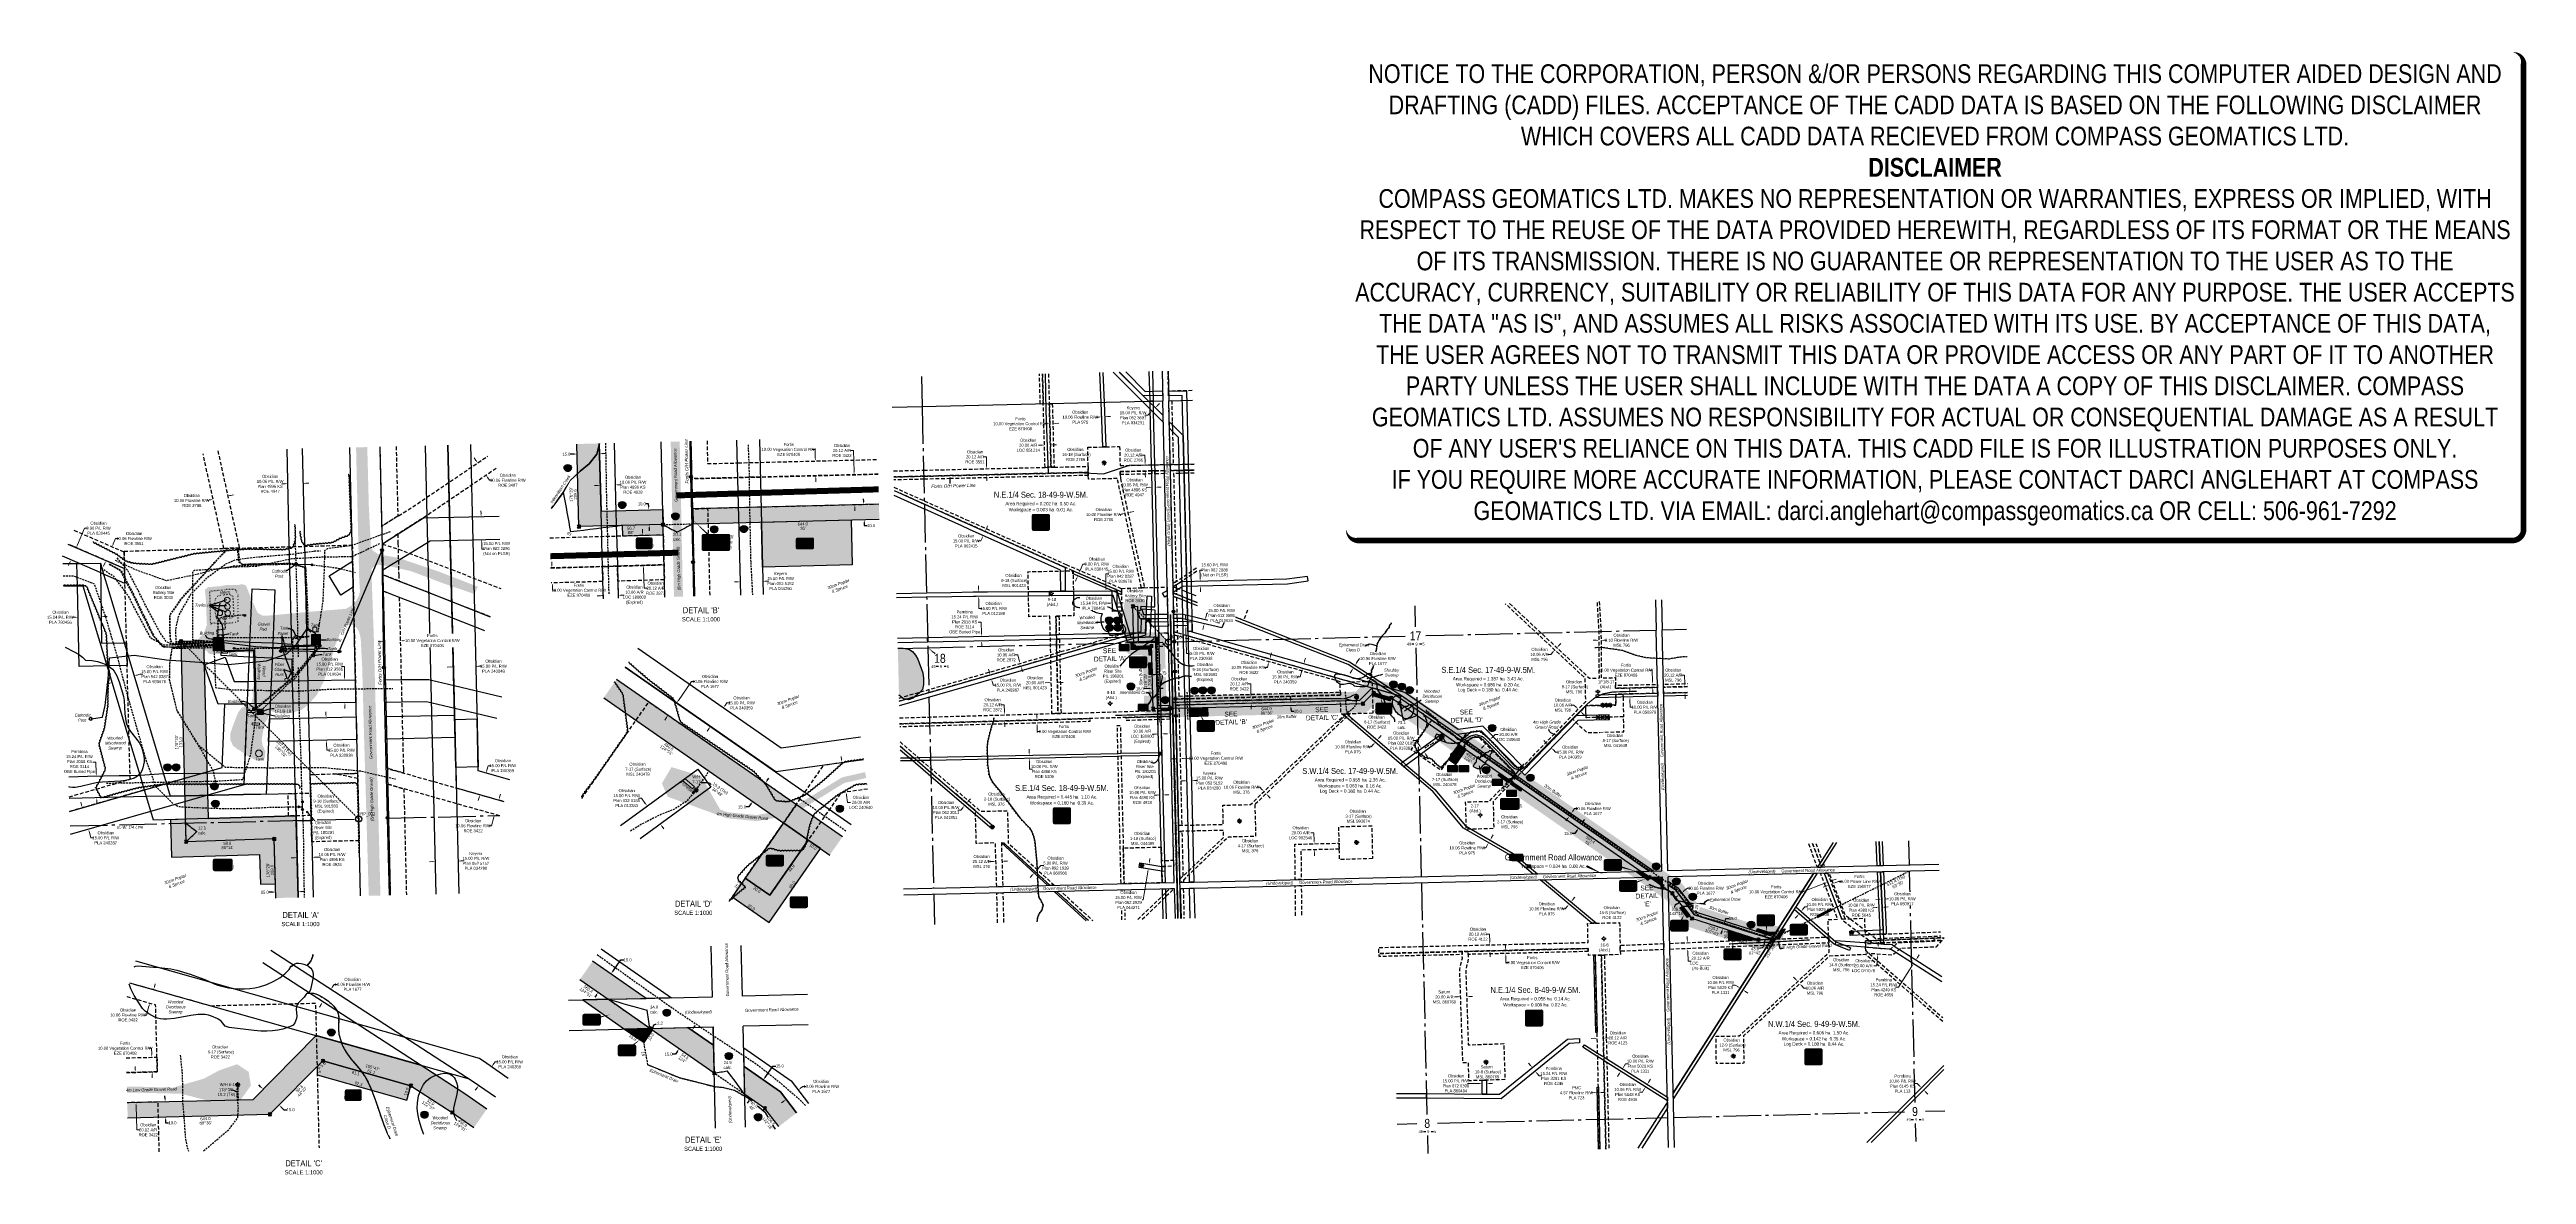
# Model space of a CAD drawing. Extents: x 610158 to 618425, y 5897307 to 5901062.
import ezdxf
from ezdxf.enums import TextEntityAlignment as Align

# ---------------------------------------------------------------- set-up
doc = ezdxf.new("R2010")
doc.units = 0
doc.header["$LTSCALE"] = 5
doc.header["$PDSIZE"] = 0.5
for name, pattern in [('0', [1, 1, 0]), ('foc-ACCESSROAD', [3.75, 2.5, -1.25]), ('foc-FLOWLINE', [3.75, 2.5, -1.25]), ('foc-QUARTERLINE', [33, 25, -3, 2, -3]), ('foc-TIELINE', [1.875, 1.25, -0.625]), ('foc-TOPO', [1, 0.2, -0.8]), ('foc-TOPO-ephemeral', [6.25, 3.125, -0.625, 0.625, -0.625, 0.625, -0.625]), ('foc-TRAV', [1.875, 1.25, -0.625]), ('foc-WHEELTRACKS', [2, 0.4, -1.6]), ('POWERLINE5', [7.8, 2.4, -0.6, 0.6, -0.6, 0.6, -0.6, 2.4]), ('UG_PIPE', [1.875, 1.25, -0.625])]:
    doc.linetypes.add(name, pattern=pattern)
doc.layers.get('Defpoints').update_dxf_attribs({"color": 9})
for name, color, linetype in [('10', 1, 'Continuous'), ('35', 37, 'Continuous'), ('9', 3, 'Continuous'), ('AS-CABLE', 224, 'foc-CABLE'), ('AS-OWNER', 7, 'Continuous'), ('AS-PIPE-UG', 44, 'UG_PIPE'), ('AS-POWER', 104, 'foc-POWER'), ('AS-POWER-EXISTING', 72, 'POWERLINE5'), ('AS-POWER-EXISTING-PP', 72, 'Continuous'), ('AS-POWER-T', 104, 'Continuous'), ('AS-ROADS', 254, 'Continuous'), ('AS-SYMBOL', 7, 'Continuous'), ('AS-UNDERLAY-H', 141, 'Continuous'), ('C-AR', 13, 'foc-ACCESSROAD'), ('C-RW', 13, 'Continuous'), ('C-SYMBOL', 7, 'Continuous'), ('C-WS', 13, 'foc-ACCESSROAD'), ('C-WS-S', 8, 'Continuous'), ('DETAIL-T', 7, 'Continuous'), ('F-EZE', 190, 'foc-FLOWLINE'), ('F-RW', 190, 'Continuous'), ('F-VCE', 190, 'foc-FLOWLINE'), ('F-WS', 190, 'foc-ACCESSROAD'), ('F-WS-S', 8, 'Continuous'), ('L-AREAREQUIRED', 7, 'Continuous'), ('L-AREAWORK', 5, 'Continuous'), ('L-BD1', 253, 'Continuous'), ('L-MON', 1, 'Continuous'), ('L-ROAD-T', 7, 'Continuous'), ('L-SEC', 7, 'Continuous'), ('L-SECLBL', 7, 'Continuous'), ('L-SECQ', 8, 'foc-QUARTERLINE'), ('L-TIE', 7, 'foc-TIELINE'), ('L-TIE-T', 7, 'Continuous'), ('P-BUFFER-H 30m', 51, 'Continuous'), ('P-BUFFER-T', 40, 'Continuous'), ('P-CROSSINGS', 250, 'Continuous'), ('P-PROPOSED', 10, 'Continuous'), ('P-PROPOSED-H', 21, 'Continuous'), ('P-TEMP-BLOCKS', 250, 'Continuous'), ('P-TEMP-H', 41, 'Continuous'), ('P-TEMP_WORKSPACE', 46, 'Continuous'), ('P-TRAV', 4, 'foc-TRAV'), ('P-TXT', 4, 'Continuous'), ('P-WORKAREA', 113, 'Continuous'), ('P-WORKAREA-COUNTY', 104, 'Continuous'), ('P-WORKAREA-COUNTY-H', 71, 'Continuous'), ('P-WORKAREA-H', 111, 'Continuous'), ('T-BUSH', 110, '0'), ('T-BUSH-T', 110, 'Continuous'), ('T-DRAW', 143, 'foc-TOPO-ephemeral'), ('T-GENERAL', 48, 'foc-TOPO'), ('T-TIE', 201, 'foc-TIELINE'), ('T-WATER', 160, 'Continuous'), ('T-WATER-H', 133, 'Continuous'), ('T-WATER-P3', 160, 'foc-WHEELTRACKS'), ('T-WATER-T', 170, 'Continuous'), ('WATERCOURSE', 146, 'foc-TIELINE'), ('WETLAND', 143, 'Continuous'), ('WETLAND BLOCK', 146, 'Continuous'), ('WETLAND-T', 146, 'Continuous')]:
    doc.layers.add(name, color=color, linetype=linetype)
for name, color, linetype, lineweight in [('AS-GENERAL', 48, 'Continuous', 18), ('C-AR-T', 13, 'Continuous', 9), ('C-FLOWLINE-T', 13, 'Continuous', 9), ('C-RW-T', 13, 'Continuous', 9), ('C-WS-T', 13, 'Continuous', 9), ('F-AR-T', 190, 'Continuous', 9), ('F-EZE-T', 190, 'Continuous', 9), ('F-RW-T', 190, 'Continuous', 9), ('F-WS-T', 190, 'Continuous', 9), ('P-TEMP-T', 46, 'Continuous', 18), ('T-TEXT', 48, 'Continuous', 18), ('T-TIE-T', 201, 'Continuous', 18)]:
    doc.layers.add(name, color=color, linetype=linetype, lineweight=lineweight)
for name, color, linetype, true_color in [('AS-PIPE-AG', 7, 'Continuous', 0x7d00fa), ('AS-STRUCTURE-H', 7, 'Continuous', 0xa8a8a8), ('AS-STRUCTURE-T', 7, 'Continuous', 0x454545), ('P-100m WELL BORE BUFFER', 7, 'Continuous', 0xf5ffd6)]:
    doc.layers.add(name, color=color, linetype=linetype, true_color=true_color)
doc.layers.add('AS-STRUCTURE', color=7, linetype='Continuous', lineweight=30, true_color=0x595959)
doc.layers.add('DISCLAIMER', color=7, linetype='Continuous', plot=False)
doc.styles.add('100L', font='ARIALN.TTF', dxfattribs={"height": 11})
doc.styles.add('175L', font='ARIALN.TTF', dxfattribs={"height": 20})
doc.styles.add('80', font='ARIALN.TTF', dxfattribs={"height": 10})
doc.styles.add('80CG', font='ARIALN.TTF', dxfattribs={"height": 10})
doc.styles.add('80L', font='ARIALN.TTF', dxfattribs={"height": 10})
doc.styles.add('80LS', font='ARIALNI.TTF', dxfattribs={"height": 10})
doc.styles.add('BOLD', font='ARIALNB.TTF')
doc.styles.add('Crossing', font='ARIALN.TTF', dxfattribs={"height": 10})
doc.styles.add('foc-LtypeFont', font='ARIALN.TTF', dxfattribs={"height": 7.35})
doc.styles.add('SIMPLEX', font='ARIALN.TTF')
doc.linetypes.add('foc-CABLE', pattern='A,2,-1,["C",foc-LtypeFont,S=0.2,R=0,X=-0.625,Y=-0.75],-1.24,8', length=12.24)
doc.linetypes.add('foc-POWER', pattern='A,6,-1,["P",foc-LtypeFont,S=0.2,R=0,X=-0.625,Y=-0.75],-1.24,4', length=12.24)
doc.linetypes.add('foc-POWER-NOLINE', pattern='A,0,-4,["P",foc-LtypeFont,S=0.2,R=0,X=-0.625,Y=-0.75],-8.24', length=12.24)
doc.linetypes.add('foc-TOPO-flowdirection-NOLINE', pattern='A,0,[">",foc-LtypeFont,S=0.3,R=0,X=0,Y=-0.945],-20,[">",foc-LtypeFont,S=0.3,R=0,X=0,Y=-0.945],0', length=20)
doc.dimstyles.new('Compass 5 000', dxfattribs={"dimscale": 5, "dimtxt": 9, "dimasz": 2, "dimexe": 0.2, "dimexo": 0.0625, "dimgap": 0.5, "dimtad": 0, "dimtih": 1, "dimtoh": 1, "dimzin": 0, "dimdsep": 46, "dimtxsty": '80CG', "dimcen": 0.1, "dimse1": 1, "dimse2": 1, "dimclrd": 256, "dimclrt": 256, "dimaunit": 1, "dimadec": 4, "dimazin": 0, "dimtfac": 0.06, "dimtofl": 0, "dimtmove": 0, "dimatfit": 1, "dimfxl": 0.2, "dimtolj": 1, "dimtzin": 0, "dimlwd": -1, "dimarcsym": 0})

# ---------------------------------------------------------------- blocks, each defined once
blk = doc.blocks.new('POWERPOLE')
h = blk.add_hatch(color=255)
edge = h.paths.add_edge_path()
edge.add_arc((0, 0), 0.96, 0, 360)
at = {"linetype": 'Continuous'}
for p, q in [((0.7, -0.7), (-0.7, 0.7)), ((-0.7, -0.7), (0.7, 0.7))]:
    blk.add_line(p, q, dxfattribs=at)
blk.add_circle((0, 0), 0.96, dxfattribs=at)
blk = doc.blocks.new('RISER')
h = blk.add_hatch(color=255)
h.dxf.hatch_style = 1
edge = h.paths.add_edge_path()
edge.add_arc((0, 0), 0.7, 0, 360)
blk.add_hatch(color=13).paths.add_polyline_path([(0.6, -0.2), (-0.6, -0.2, 0.774597)])
at = {"color": 13}
blk.add_line((-0.6, -0.2), (0.6, -0.2), dxfattribs=at)
blk.add_circle((0, 0), 0.6, dxfattribs=at)
blk = doc.blocks.new('GAS')
h = blk.add_hatch(color=255)
h.dxf.hatch_style = 1
edge = h.paths.add_edge_path()
edge.add_arc((0, 0), 0.9, 0, 360)
for p, q in [((-0.8, 0), (-1.6, 0)), ((-0.6, 0.6), (-1.1, 1.1)), ((0, 0.8), (0, 1.6)), ((0.6, 0.6), (1.1, 1.1)), ((1.6, 0), (0.8, 0)), ((-0.6, -0.6), (-1.1, -1.1)), ((0, -0.8), (0, -1.6)), ((1.1, -1.1), (0.6, -0.6))]:
    blk.add_line(p, q)
blk.add_circle((0, 0), 0.8)
blk = doc.blocks.new('L-SECLBL')
at = {"layer": '9', "color": 7}
for p, q in [((-5.1, -27.8), (-12.3, -27.8)), ((20.7, -27.8), (13.5, -27.8))]:
    blk.add_line(p, q, dxfattribs=at)
at = {"layer": '10', "color": 2, "style": 'SIMPLEX'}
blk.add_attdef('SEC', text='', height=30, dxfattribs=at).set_placement((0, 0), align=Align.MIDDLE)
at = {"layer": '10', "color": 5, "style": '80L'}
blk.add_attdef('TWP', text='', height=9.5, dxfattribs=at).set_placement((-14.4, -27.4), align=Align.MIDDLE_RIGHT)
blk.add_attdef('RGE', text='', height=9.5, dxfattribs=at).set_placement((3.6, -27.4), align=Align.MIDDLE_CENTER)
blk.add_attdef('MER', text='', height=9.5, dxfattribs=at).set_placement((23.2, -27.4), align=Align.MIDDLE_LEFT)
blk = doc.blocks.new('*D376')
at = {"layer": 'C-AR-T', "transparency": 16777216}
for p, q in [((615174.7, 5899050.4), (615167.9, 5899043.1)), ((615195.2, 5899072.4), (615202.1, 5899079.7)), ((615167.9, 5899043.1), (615157.9, 5899043.1))]:
    blk.add_line(p, q, dxfattribs=at)
for points in [[(615173.5, 5899051.5), (615175.9, 5899049.3), (615181.5, 5899057.7)], [(615194, 5899073.5), (615196.5, 5899071.2), (615188.4, 5899065.1)]]:
    blk.add_solid(points, dxfattribs=at)
at = {"layer": 'Defpoints', "color": 0, "transparency": 16777216}
for p in [(615098.5, 5899135.2), (615105.4, 5899142.6), (615188.4, 5899065.1)]:
    blk.add_point(p, dxfattribs=at)
at = {"layer": 'C-AR-T', "transparency": 16777216, "insert": (615130.6, 5899043.1), "char_height": 10, "attachment_point": 5, "style": '80CG'}
blk.add_mtext('\\A1;Obsidian\\P10.06 A/R\\PMSL 796', dxfattribs=at)
blk = doc.blocks.new('*D377')
at = {"layer": 'C-AR-T', "transparency": 16777216}
for p, q in [((615245.4, 5898873.8), (615235.4, 5898873.8)), ((615252.6, 5898866.8), (615245.4, 5898873.8)), ((615274.2, 5898845.9), (615281.4, 5898839))]:
    blk.add_line(p, q, dxfattribs=at)
for points in [[(615253.8, 5898868), (615251.5, 5898865.7), (615259.8, 5898859.9)], [(615275.4, 5898847.1), (615273, 5898844.7), (615267, 5898852.9)]]:
    blk.add_solid(points, dxfattribs=at)
at = {"layer": 'Defpoints', "color": 0, "transparency": 16777216}
for p in [(615259.8, 5898859.9), (615156.1, 5898752.8), (615163.3, 5898745.8)]:
    blk.add_point(p, dxfattribs=at)
at = {"layer": 'C-AR-T', "transparency": 16777216, "insert": (615208.2, 5898873.8), "char_height": 10, "attachment_point": 5, "style": '80CG'}
blk.add_mtext('\\A1;Obsidian\\P10.06 A/R\\PMSL 796', dxfattribs=at)
blk = doc.blocks.new('*D378')
at = {"layer": 'C-AR-T', "transparency": 16777216}
for p, q in [((614943.7, 5898737.2), (614936.6, 5898730.2)), ((614972.1, 5898765.4), (614982.6, 5898775.8)), ((614982.6, 5898775.8), (614992.6, 5898775.8))]:
    blk.add_line(p, q, dxfattribs=at)
for points in [[(614942.5, 5898738.4), (614944.8, 5898736), (614950.8, 5898744.3)], [(614970.9, 5898766.5), (614973.3, 5898764.2), (614965, 5898758.3)]]:
    blk.add_solid(points, dxfattribs=at)
at = {"layer": 'Defpoints', "color": 0, "transparency": 16777216}
for p in [(614944.8, 5898750.3), (614959, 5898764.3), (614965, 5898758.3)]:
    blk.add_point(p, dxfattribs=at)
at = {"layer": 'C-AR-T', "transparency": 16777216, "insert": (615026.9, 5898775.8), "char_height": 10, "attachment_point": 5, "style": '80CG'}
blk.add_mtext('\\A1;Obsidian\\P20.00 A/R\\PLOC 240640', dxfattribs=at)
blk = doc.blocks.new('*D379')
at = {"layer": 'C-AR-T', "transparency": 16777216}
for p, q in [((615614.9, 5898973.8), (615604.9, 5898973.8)), ((615615.6, 5898945.3), (615614.9, 5898973.8)), ((615616.5, 5898905.2), (615616.8, 5898895.2))]:
    blk.add_line(p, q, dxfattribs=at)
for points in [[(615617.3, 5898945.4), (615613.9, 5898945.3), (615615.8, 5898935.3)], [(615618.2, 5898905.3), (615614.9, 5898905.2), (615616.3, 5898915.2)]]:
    blk.add_solid(points, dxfattribs=at)
at = {"layer": 'Defpoints', "color": 0, "transparency": 16777216}
for p in [(615613.7, 5898935.3), (615614.2, 5898915.2), (615615.8, 5898935.3)]:
    blk.add_point(p, dxfattribs=at)
at = {"layer": 'C-AR-T', "transparency": 16777216, "insert": (615577.2, 5898973.8), "char_height": 10, "attachment_point": 5, "style": '80CG'}
blk.add_mtext('\\A1;Obsidian\\P20.12 A/R\\PMSL 796', dxfattribs=at)
blk = doc.blocks.new('*D380')
at = {"layer": 'C-AR-T', "transparency": 16777216}
for p, q in [((615431.9, 5898920.8), (615431.7, 5898930.8)), ((615432.6, 5898890.8), (615433.2, 5898866.6)), ((615433.2, 5898866.6), (615443.2, 5898866.6))]:
    blk.add_line(p, q, dxfattribs=at)
for points in [[(615433.6, 5898920.9), (615430.2, 5898920.8), (615432.2, 5898910.8)], [(615434.3, 5898890.9), (615431, 5898890.8), (615432.4, 5898900.8)]]:
    blk.add_solid(points, dxfattribs=at)
at = {"layer": 'Defpoints', "color": 0, "transparency": 16777216}
for p in [(615432.4, 5898900.8), (615434.6, 5898910.9), (615434.8, 5898900.9)]:
    blk.add_point(p, dxfattribs=at)
at = {"layer": 'C-AR-T', "transparency": 16777216, "insert": (615482.3, 5898866.6), "char_height": 10, "attachment_point": 5, "style": '80CG'}
blk.add_mtext('\\A1;Obsidian\\P10.00 P/L R/W\\PPLA 050979', dxfattribs=at)
blk = doc.blocks.new('*D381')
at = {"layer": 'C-AR-T', "transparency": 16777216}
for p, q in [((614233.1, 5899038), (614235.9, 5899047.7)), ((614222.3, 5898999.5), (614212.3, 5898999.5)), ((614225, 5899009.1), (614222.3, 5898999.5))]:
    blk.add_line(p, q, dxfattribs=at)
for points in [[(614223.4, 5899009.6), (614226.6, 5899008.6), (614227.7, 5899018.7)], [(614231.5, 5899038.5), (614234.7, 5899037.6), (614230.4, 5899028.4)]]:
    blk.add_solid(points, dxfattribs=at)
at = {"layer": 'Defpoints', "color": 0, "transparency": 16777216}
for p in [(614044.8, 5899070.3), (614047.5, 5899080), (614227.7, 5899018.7)]:
    blk.add_point(p, dxfattribs=at)
at = {"layer": 'C-AR-T', "transparency": 16777216, "insert": (614160.8, 5898999.5), "char_height": 10, "attachment_point": 5, "style": '80CG'}
blk.add_mtext('\\A1;Obsidian\\P10.06 Flowline R/W\\PROE 3422', dxfattribs=at)
blk = doc.blocks.new('*D382')
at = {"layer": 'C-AR-T', "transparency": 16777216}
for p, q in [((613468.3, 5899741.3), (613458.3, 5899741.1)), ((613508.3, 5899742.5), (613518.3, 5899742.8))]:
    blk.add_line(p, q, dxfattribs=at)
for points in [[(613468.3, 5899743), (613468.3, 5899739.7), (613478.3, 5899741.6)], [(613508.2, 5899744.1), (613508.3, 5899740.8), (613498.3, 5899742.2)]]:
    blk.add_solid(points, dxfattribs=at)
at = {"layer": 'Defpoints', "color": 0, "transparency": 16777216}
for p in [(613478.3, 5899742.3), (613478.3, 5899741.6), (613498.3, 5899742.9)]:
    blk.add_point(p, dxfattribs=at)
at = {"layer": 'C-AR-T', "transparency": 16777216, "insert": (613424, 5899741.1), "char_height": 10, "attachment_point": 5, "style": '80CG'}
blk.add_mtext('\\A1;Obsidian\\P20.00 A/R\\PLOC 851214', dxfattribs=at)
blk = doc.blocks.new('*D383')
at = {"layer": 'C-AR-T', "transparency": 16777216}
for p, q in [((613284.4, 5899702.1), (613274.4, 5899702.1)), ((613285.1, 5899672.7), (613284.4, 5899702.1)), ((613286, 5899632.6), (613286.2, 5899622.6))]:
    blk.add_line(p, q, dxfattribs=at)
for points in [[(613286.7, 5899672.7), (613283.4, 5899672.7), (613285.3, 5899662.7)], [(613287.7, 5899632.6), (613284.3, 5899632.6), (613285.8, 5899642.6)]]:
    blk.add_solid(points, dxfattribs=at)
at = {"layer": 'Defpoints', "color": 0, "transparency": 16777216}
for p in [(613163, 5899659.9), (613163.5, 5899639.7), (613285.3, 5899662.7)]:
    blk.add_point(p, dxfattribs=at)
at = {"layer": 'C-AR-T', "transparency": 16777216, "insert": (613246.6, 5899702.1), "char_height": 10, "attachment_point": 5, "style": '80CG'}
blk.add_mtext('\\A1;Obsidian\\P20.12 A/R\\PROE 3551', dxfattribs=at)
blk = doc.blocks.new('*D384')
at = {"layer": 'C-AR-T', "transparency": 16777216}
for p, q in [((613389, 5899041.2), (613379, 5899041.2)), ((613394.4, 5899023), (613389, 5899041.2)), ((613402.8, 5898994.1), (613405.7, 5898984.6))]:
    blk.add_line(p, q, dxfattribs=at)
for points in [[(613396, 5899023.5), (613392.8, 5899022.5), (613397.2, 5899013.4)], [(613404.4, 5898994.6), (613401.2, 5898993.7), (613400, 5899003.7)]]:
    blk.add_solid(points, dxfattribs=at)
at = {"layer": 'Defpoints', "color": 0, "transparency": 16777216}
for p in [(613391.7, 5899011.8), (613394.5, 5899002.1), (613397.2, 5899013.4)]:
    blk.add_point(p, dxfattribs=at)
at = {"layer": 'C-AR-T', "transparency": 16777216, "insert": (613350.5, 5899041.2), "char_height": 10, "attachment_point": 5, "style": '80CG'}
blk.add_mtext('\\A1;Obsidian\\P10.06 A/R\\PROE 2872', dxfattribs=at)
blk = doc.blocks.new('*D385')
at = {"layer": 'C-AR-T', "transparency": 16777216}
for p, q in [((614377.6, 5898447.7), (614367.6, 5898447.7)), ((614378.3, 5898421), (614377.6, 5898447.7)), ((614379.2, 5898381), (614379.5, 5898371))]:
    blk.add_line(p, q, dxfattribs=at)
for points in [[(614379.9, 5898421), (614376.6, 5898420.9), (614378.5, 5898411)], [(614380.9, 5898381), (614377.6, 5898380.9), (614379, 5898391)]]:
    blk.add_solid(points, dxfattribs=at)
at = {"layer": 'Defpoints', "color": 0, "transparency": 16777216}
for p in [(614376.3, 5898410.9), (614376.8, 5898390.9), (614378.5, 5898411)]:
    blk.add_point(p, dxfattribs=at)
at = {"layer": 'C-AR-T', "transparency": 16777216, "insert": (614333.3, 5898447.7), "char_height": 10, "attachment_point": 5, "style": '80CG'}
blk.add_mtext('\\A1;Obsidian\\P20.00 A/R\\PLOC 992540', dxfattribs=at)
blk = doc.blocks.new('*D386')
at = {"layer": 'C-FLOWLINE-T', "transparency": 16777216}
for p, q in [((615224.5, 5898495.3), (615218.8, 5898487.1)), ((615241.7, 5898520), (615247.4, 5898528.2)), ((615247.4, 5898528.2), (615257.4, 5898528.2))]:
    blk.add_line(p, q, dxfattribs=at)
for points in [[(615223.2, 5898496.2), (615225.9, 5898494.3), (615230.2, 5898503.5)], [(615240.3, 5898520.9), (615243.1, 5898519), (615236, 5898511.7)]]:
    blk.add_solid(points, dxfattribs=at)
at = {"layer": 'Defpoints', "color": 0, "transparency": 16777216}
for p in [(615230.2, 5898503.5), (615239.3, 5898497.2), (615245.1, 5898505.4)]:
    blk.add_point(p, dxfattribs=at)
at = {"layer": 'C-FLOWLINE-T', "transparency": 16777216, "insert": (615308.9, 5898528.2), "char_height": 10, "attachment_point": 5, "style": '80CG'}
blk.add_mtext('\\A1;Obsidian\\P10.06 Flowline R/W\\PPLA 1677', dxfattribs=at)
blk = doc.blocks.new('*D387')
at = {"layer": 'C-FLOWLINE-T', "transparency": 16777216}
for p, q in [((614950.9, 5898397.1), (614940.9, 5898397.1)), ((614955.9, 5898405.7), (614950.9, 5898397.1)), ((614970.9, 5898431.8), (614975.9, 5898440.4))]:
    blk.add_line(p, q, dxfattribs=at)
for points in [[(614954.5, 5898406.5), (614957.4, 5898404.9), (614960.9, 5898414.4)], [(614969.5, 5898432.6), (614972.4, 5898430.9), (614965.9, 5898423.1)]]:
    blk.add_solid(points, dxfattribs=at)
at = {"layer": 'Defpoints', "color": 0, "transparency": 16777216}
for p in [(614918.3, 5898439), (614923.3, 5898447.7), (614960.9, 5898414.4)]:
    blk.add_point(p, dxfattribs=at)
at = {"layer": 'C-FLOWLINE-T', "transparency": 16777216, "insert": (614889.4, 5898397.1), "char_height": 10, "attachment_point": 5, "style": '80CG'}
blk.add_mtext('\\A1;Obsidian\\P10.06 Flowline R/W\\PPLA 975', dxfattribs=at)
blk = doc.blocks.new('*D388')
at = {"layer": 'C-FLOWLINE-T', "transparency": 16777216}
for p, q in [((614569.1, 5898734.5), (614559.1, 5898734.5)), ((614575.6, 5898742.1), (614569.1, 5898734.5)), ((614595.3, 5898765), (614601.8, 5898772.6))]:
    blk.add_line(p, q, dxfattribs=at)
for points in [[(614574.4, 5898743.2), (614576.9, 5898741), (614582.2, 5898749.7)], [(614594, 5898766.1), (614596.6, 5898763.9), (614588.8, 5898757.4)]]:
    blk.add_solid(points, dxfattribs=at)
at = {"layer": 'Defpoints', "color": 0, "transparency": 16777216}
for p in [(614551.5, 5898776.1), (614558.1, 5898783.8), (614582.2, 5898749.7)]:
    blk.add_point(p, dxfattribs=at)
at = {"layer": 'C-FLOWLINE-T', "transparency": 16777216, "insert": (614507.6, 5898734.5), "char_height": 10, "attachment_point": 5, "style": '80CG'}
blk.add_mtext('\\A1;Obsidian\\P10.06 Flowline R/W\\PPLA 975', dxfattribs=at)
blk = doc.blocks.new('*D389')
at = {"layer": 'C-FLOWLINE-T', "transparency": 16777216}
for p, q in [((614503.9, 5898989.3), (614498.4, 5898980.9)), ((614520.2, 5899014.5), (614529.5, 5899028.8)), ((614529.5, 5899028.8), (614539.5, 5899028.8))]:
    blk.add_line(p, q, dxfattribs=at)
for points in [[(614502.5, 5898990.2), (614505.3, 5898988.4), (614509.3, 5898997.7)], [(614518.8, 5899015.4), (614521.6, 5899013.6), (614514.8, 5899006.1)]]:
    blk.add_solid(points, dxfattribs=at)
at = {"layer": 'C-FLOWLINE-T', "transparency": 16777216, "insert": (614591, 5899028.8), "char_height": 10, "attachment_point": 5, "style": '80CG', "bg_fill": 3, "box_fill_scale": 1.1, "bg_fill_color": 256, "bg_fill_true_color": 13158600, "bg_fill_transparency": 0}
blk.add_mtext('\\A1;Obsidian\\P10.06 Flowline R/W\\PPLA 1677', dxfattribs=at)
at = {"layer": 'Defpoints', "color": 0, "transparency": 16777216}
for p in [(614511.9, 5898996), (614514.8, 5899006.1), (614517.4, 5899004.5)]:
    blk.add_point(p, dxfattribs=at)
blk = doc.blocks.new('*D390')
at = {"layer": 'C-RW-T', "transparency": 16777216}
for p, q in [((614717.9, 5898755.2), (614707.9, 5898755.2)), ((614730.8, 5898737.5), (614717.9, 5898755.2)), ((614751.4, 5898709.2), (614757.3, 5898701.1))]:
    blk.add_line(p, q, dxfattribs=at)
for points in [[(614732.1, 5898738.4), (614729.4, 5898736.5), (614736.7, 5898729.4)], [(614752.8, 5898710.2), (614750.1, 5898708.2), (614745.5, 5898717.3)]]:
    blk.add_solid(points, dxfattribs=at)
at = {"layer": 'Defpoints', "color": 0, "transparency": 16777216}
for p in [(614736.7, 5898729.4), (614752.8, 5898741.1), (614761.6, 5898729)]:
    blk.add_point(p, dxfattribs=at)
at = {"layer": 'C-RW-T', "transparency": 16777216, "insert": (614668.8, 5898755.2), "char_height": 10, "attachment_point": 5, "style": '80CG'}
blk.add_mtext('\\A1;Obsidian\\P15.00 P/L R/W\\PPlan 032 0185\\PPLA 013383', dxfattribs=at)
blk = doc.blocks.new('*D392')
at = {"layer": 'C-RW-T', "transparency": 16777216}
for p, q in [((613659.3, 5899835.3), (613649.3, 5899834.9)), ((613689.3, 5899836.5), (613699.3, 5899836.8))]:
    blk.add_line(p, q, dxfattribs=at)
for points in [[(613659.2, 5899836.9), (613659.4, 5899833.6), (613669.3, 5899835.7)], [(613689.3, 5899838.1), (613689.4, 5899834.8), (613679.3, 5899836.1)]]:
    blk.add_solid(points, dxfattribs=at)
at = {"layer": 'Defpoints', "color": 0, "transparency": 16777216}
for p in [(613670.1, 5899814.6), (613679.3, 5899836.1), (613680.2, 5899815)]:
    blk.add_point(p, dxfattribs=at)
at = {"layer": 'C-RW-T', "transparency": 16777216, "insert": (613597.8, 5899834.9), "char_height": 10, "attachment_point": 5, "style": '80CG'}
blk.add_mtext('\\A1;Obsidian\\P10.06 Flowline R/W^JPLA 975', dxfattribs=at)
blk = doc.blocks.new('*D393')
at = {"layer": 'C-RW-T', "transparency": 16777216}
for p, q in [((613284.5, 5899462.5), (613288.6, 5899471.6)), ((613266, 5899421.5), (613256, 5899421.5)), ((613270.1, 5899430.6), (613266, 5899421.5))]:
    blk.add_line(p, q, dxfattribs=at)
for points in [[(613282.9, 5899463.2), (613286, 5899461.8), (613280.4, 5899453.3)], [(613268.6, 5899431.3), (613271.7, 5899429.9), (613274.2, 5899439.7)]]:
    blk.add_solid(points, dxfattribs=at)
at = {"layer": 'Defpoints', "color": 0, "transparency": 16777216}
for p in [(613274.2, 5899439.7), (613279.9, 5899437.2), (613286, 5899450.8)]:
    blk.add_point(p, dxfattribs=at)
at = {"layer": 'C-RW-T', "transparency": 16777216, "insert": (613217, 5899421.5), "char_height": 10, "attachment_point": 5, "style": '80CG'}
blk.add_mtext('\\A1;Obsidian\\P15.00 P/L R/W^JPLA 062415', dxfattribs=at)
blk = doc.blocks.new('*D394')
at = {"layer": 'C-RW-T', "transparency": 16777216}
for p, q in [((613258.4, 5899261.9), (613258.2, 5899271.9)), ((613259.1, 5899226.9), (613259.7, 5899196.4)), ((613259.7, 5899196.4), (613269.7, 5899196.4))]:
    blk.add_line(p, q, dxfattribs=at)
for points in [[(613260.1, 5899261.9), (613256.7, 5899261.8), (613258.6, 5899251.9)], [(613260.7, 5899226.9), (613257.4, 5899226.8), (613258.9, 5899236.9)]]:
    blk.add_solid(points, dxfattribs=at)
at = {"layer": 'Defpoints', "color": 0, "transparency": 16777216}
for p in [(613229.8, 5899251.3), (613230.1, 5899236.3), (613258.9, 5899236.9)]:
    blk.add_point(p, dxfattribs=at)
at = {"layer": 'C-RW-T', "transparency": 16777216, "insert": (613308.7, 5899196.4), "char_height": 10, "attachment_point": 5, "style": '80CG'}
blk.add_mtext('\\A1;Obsidian\\P15.00 P/L R/W^JPLA 012188', dxfattribs=at)
blk = doc.blocks.new('*D395')
at = {"layer": 'C-RW-T', "transparency": 16777216}
for p, q in [((613585.7, 5899296.2), (613581.7, 5899287)), ((613597.2, 5899322.8), (613606.7, 5899344.6)), ((613606.7, 5899344.6), (613616.7, 5899344.6))]:
    blk.add_line(p, q, dxfattribs=at)
for points in [[(613584.2, 5899296.8), (613587.2, 5899295.5), (613589.7, 5899305.4)], [(613595.7, 5899323.4), (613598.7, 5899322.1), (613593.2, 5899313.6)]]:
    blk.add_solid(points, dxfattribs=at)
at = {"layer": 'Defpoints', "color": 0, "transparency": 16777216}
for p in [(613593.2, 5899313.6), (613608.6, 5899297.1), (613612.2, 5899305.3)]:
    blk.add_point(p, dxfattribs=at)
at = {"layer": 'C-RW-T', "transparency": 16777216, "insert": (613653, 5899344.6), "char_height": 10, "attachment_point": 5, "style": '80CG'}
blk.add_mtext('\\A1;Obsidian\\P9.00 P/L R/W^JPLA 830445', dxfattribs=at)
blk = doc.blocks.new('*D396')
at = {"layer": 'C-RW-T', "transparency": 16777216}
for p, q in [((613693.3, 5899311.9), (613683.3, 5899311.9)), ((613683.3, 5899311.9), (613683.6, 5899274.9)), ((613683.7, 5899264.9), (613683.6, 5899274.9)), ((613684, 5899229.7), (613684, 5899219.7))]:
    blk.add_line(p, q, dxfattribs=at)
for points in [[(613685.4, 5899264.9), (613682, 5899264.8), (613683.8, 5899254.9)], [(613685.6, 5899229.8), (613682.3, 5899229.7), (613683.9, 5899239.7)]]:
    blk.add_solid(points, dxfattribs=at)
at = {"layer": 'Defpoints', "color": 0, "transparency": 16777216}
for p in [(613616.9, 5899254.4), (613617, 5899239.2), (613683.9, 5899239.7)]:
    blk.add_point(p, dxfattribs=at)
at = {"layer": 'C-RW-T', "transparency": 16777216, "insert": (613732.4, 5899311.9), "char_height": 10, "attachment_point": 5, "style": '80CG'}
blk.add_mtext('\\A1;Obsidian\\P15.00 P/L R/W\\PPlan 942 0287^JPLA 930676', dxfattribs=at)
blk = doc.blocks.new('*D397')
at = {"layer": 'C-RW-T', "transparency": 16777216}
for p, q in [((613695.2, 5899214), (613682, 5899213.7)), ((613730.5, 5899214.7), (613740.5, 5899215))]:
    blk.add_line(p, q, dxfattribs=at)
for points in [[(613695.2, 5899215.7), (613695.3, 5899212.3), (613705.2, 5899214.2)], [(613730.4, 5899216.4), (613730.5, 5899213.1), (613720.5, 5899214.5)]]:
    blk.add_solid(points, dxfattribs=at)
at = {"layer": 'C-RW-T', "transparency": 16777216, "insert": (613642.9, 5899213.7), "char_height": 10, "attachment_point": 5, "style": '80CG', "bg_fill": 3, "box_fill_scale": 1.1, "bg_fill_color": 256, "bg_fill_true_color": 13158600, "bg_fill_transparency": 0}
blk.add_mtext('\\A1;Obsidian\\P15.24 P/L R/W\\PPLA 780456', dxfattribs=at)
at = {"layer": 'Defpoints', "color": 0, "transparency": 16777216}
for p in [(613705.2, 5899214.2), (613705.4, 5899208.7), (613720.6, 5899209.1)]:
    blk.add_point(p, dxfattribs=at)
blk = doc.blocks.new('*D399')
at = {"layer": 'Defpoints', "color": 0, "transparency": 16777216}
for p in [(613954.5, 5898627.8), (613969.5, 5898628.2), (613969.6, 5898621.5)]:
    blk.add_point(p, dxfattribs=at)
at = {"layer": 'F-RW-T', "transparency": 16777216}
for p, q in [((613944.6, 5898620.9), (613934.6, 5898620.7)), ((613979.6, 5898621.8), (613989.6, 5898622))]:
    blk.add_line(p, q, dxfattribs=at)
for points in [[(613944.6, 5898622.6), (613944.7, 5898619.2), (613954.6, 5898621.2)], [(613979.6, 5898623.4), (613979.7, 5898620.1), (613969.6, 5898621.5)]]:
    blk.add_solid(points, dxfattribs=at)
at = {"layer": 'F-RW-T', "transparency": 16777216, "insert": (614028.7, 5898622), "char_height": 10, "attachment_point": 5, "style": '80CG'}
blk.add_mtext('\\A1;Keyera\\P15.00 P/L R/W\\PPlan 052 5152\\PPLA 034290', dxfattribs=at)
blk = doc.blocks.new('*D400')
at = {"layer": 'Defpoints', "color": 0, "transparency": 16777216}
for p in [(613268.4, 5899103.1), (613306.9, 5899104), (613307.3, 5899088.8)]:
    blk.add_point(p, dxfattribs=at)
at = {"layer": 'F-RW-T', "transparency": 16777216}
for p, q in [((613267.3, 5899150.1), (613257.3, 5899150.1)), ((613268.2, 5899113.1), (613267.3, 5899150.1)), ((613269, 5899077.9), (613269.2, 5899067.9))]:
    blk.add_line(p, q, dxfattribs=at)
for points in [[(613269.8, 5899113.2), (613266.5, 5899113.1), (613268.4, 5899103.1)], [(613270.6, 5899077.9), (613267.3, 5899077.8), (613268.7, 5899087.9)]]:
    blk.add_solid(points, dxfattribs=at)
at = {"layer": 'F-RW-T', "transparency": 16777216, "insert": (613212.1, 5899150.1), "char_height": 10, "attachment_point": 5, "style": '80CG'}
blk.add_mtext('\\A1;Pembina\\P15.24 P/L R/W\\PPlan 2018 KS\\PROE 3114\\POBE Buried Pipe', dxfattribs=at)
blk = doc.blocks.new('*U405')
h = blk.add_hatch(color=255)
edge = h.paths.add_edge_path()
edge.add_line((-24, -28.5), (24, -28.5))
edge.add_arc((24, -22.5), 6, 270, 360)
edge.add_line((30, -22.5), (30, 21))
edge.add_arc((24, 21), 6, 0, 90)
edge.add_line((24, 27), (-24, 27))
edge.add_arc((-24, 21), 6, 90, 180)
edge.add_line((-30, 21), (-30, -22.5))
edge.add_arc((-24, -22.5), 6, 180, 270)
at = {"color": 14, "flags": 128}
blk.add_lwpolyline([(-24, -28.5, 3, 3, 0), (24, -28.5, 3, 3, 0.414214), (30, -22.5, 3, 3, 0), (30, 21, 3, 0, 0.414214), (24, 27, 0, 0, 0), (-24, 27, 0, 0, 0.414214), (-30, 21, 0, 0, 0), (-30, -22.5, 0, 3, 0.414214)], format="xyseb", close=True, dxfattribs=at)
blk.add_lwpolyline([(-22.6, -10.7, 0, 7.5, 0), (0, 0, 0, 0, 0)], format="xyseb", dxfattribs=at)
at = {"color": 14, "style": '80'}
blk.add_attdef('ENTER_TEXT_001', (-26.8, -4.9), '', height=10, dxfattribs=at)
blk = doc.blocks.new('*D407')
at = {"layer": 'Defpoints', "color": 0, "transparency": 16777216}
for p in [(616108.5, 5898240.6), (616110.2, 5898278.3), (616122.5, 5898246)]:
    blk.add_point(p, dxfattribs=at)
at = {"layer": 'F-EZE-T', "transparency": 16777216}
for p, q in [((616086.9, 5898269.4), (616077.5, 5898265.9)), ((616119.6, 5898281.9), (616128.9, 5898285.4)), ((616128.9, 5898285.4), (616138.9, 5898285.4))]:
    blk.add_line(p, q, dxfattribs=at)
for points in [[(616086.3, 5898271), (616087.5, 5898267.9), (616096.2, 5898273)], [(616119, 5898283.4), (616120.2, 5898280.3), (616110.2, 5898278.3)]]:
    blk.add_solid(points, dxfattribs=at)
at = {"layer": 'F-EZE-T', "transparency": 16777216, "insert": (616198.1, 5898285.4), "char_height": 10, "attachment_point": 5, "style": '80CG'}
blk.add_mtext('\\A1;Fortis\\P15.00 Power Line R/W\\PEZE 150077', dxfattribs=at)
blk = doc.blocks.new('*D408')
at = {"layer": 'Defpoints', "color": 0, "transparency": 16777216}
for p in [(615061.1, 5898055.7), (615017.9, 5898044.7), (615061.4, 5898045.7)]:
    blk.add_point(p, dxfattribs=at)
at = {"layer": 'F-EZE-T', "transparency": 16777216}
for p, q in [((615017.4, 5898064.7), (615017.2, 5898074.7)), ((615018.1, 5898034.7), (615018.6, 5898014.1)), ((615018.6, 5898014.1), (615028.6, 5898014.1))]:
    blk.add_line(p, q, dxfattribs=at)
for points in [[(615019.1, 5898064.7), (615015.7, 5898064.7), (615017.6, 5898054.7)], [(615019.8, 5898034.7), (615016.5, 5898034.7), (615017.9, 5898044.7)]]:
    blk.add_solid(points, dxfattribs=at)
at = {"layer": 'F-EZE-T', "transparency": 16777216, "insert": (615106.5, 5898014.1), "char_height": 10, "attachment_point": 5, "style": '80CG'}
blk.add_mtext('\\A1;Fortis\\P10.00 Vegetation Control R/W\\PEZE 870406', dxfattribs=at)
blk = doc.blocks.new('*D409')
at = {"layer": 'Defpoints', "color": 0, "transparency": 16777216}
for p in [(616101.9, 5898286.2), (616122.8, 5898202.8), (616132.2, 5898206.4)]:
    blk.add_point(p, dxfattribs=at)
at = {"layer": 'F-EZE-T', "transparency": 16777216}
for p, q in [((616008.6, 5898250.8), (615998.6, 5898250.8)), ((616083.2, 5898279.1), (616008.6, 5898250.8)), ((616111.2, 5898289.8), (616120.6, 5898293.3))]:
    blk.add_line(p, q, dxfattribs=at)
for points in [[(616082.6, 5898280.7), (616083.8, 5898277.6), (616092.5, 5898282.7)], [(616110.7, 5898291.3), (616111.8, 5898288.2), (616101.9, 5898286.2)]]:
    blk.add_solid(points, dxfattribs=at)
at = {"layer": 'F-EZE-T', "transparency": 16777216, "insert": (615920.7, 5898250.8), "char_height": 10, "attachment_point": 5, "style": '80CG'}
blk.add_mtext('\\A1;Fortis\\P10.00 Vegetation Control R/W\\PEZE 870406', dxfattribs=at)
blk = doc.blocks.new('*D410')
at = {"layer": 'C-AR-T', "transparency": 16777216}
for p, q in [((616261, 5898072.5), (616261.8, 5898082.5)), ((616256, 5898004), (616246, 5898004)), ((616258.1, 5898032.6), (616256, 5898004))]:
    blk.add_line(p, q, dxfattribs=at)
for points in [[(616259.4, 5898072.6), (616262.7, 5898072.4), (616260.3, 5898062.5)], [(616256.5, 5898032.7), (616259.8, 5898032.4), (616258.9, 5898042.5)]]:
    blk.add_solid(points, dxfattribs=at)
at = {"layer": 'Defpoints', "color": 0, "transparency": 16777216}
for p in [(616260.7, 5898062.5), (616258.9, 5898042.5), (616259.3, 5898042.5)]:
    blk.add_point(p, dxfattribs=at)
at = {"layer": 'C-AR-T', "transparency": 16777216, "insert": (616211.7, 5898004), "char_height": 10, "attachment_point": 5, "style": '80CG'}
blk.add_mtext('\\A1;Obsidian\\P20.00 A/R\\PLOC 041078', dxfattribs=at)
blk = doc.blocks.new('*D411')
at = {"layer": 'Defpoints', "color": 0, "transparency": 16777216}
for p in [(613496.3, 5899813.6), (613496.3, 5899813.2), (613506.3, 5899813.5)]:
    blk.add_point(p, dxfattribs=at)
at = {"layer": 'F-EZE-T', "transparency": 16777216}
for p, q in [((613486.3, 5899813.3), (613476.3, 5899813)), ((613516.3, 5899814.2), (613526.2, 5899814.4))]:
    blk.add_line(p, q, dxfattribs=at)
for points in [[(613486.2, 5899815), (613486.3, 5899811.6), (613496.3, 5899813.6)], [(613516.2, 5899815.8), (613516.3, 5899812.5), (613506.3, 5899813.9)]]:
    blk.add_solid(points, dxfattribs=at)
at = {"layer": 'F-EZE-T', "transparency": 16777216, "insert": (613398.3, 5899813), "char_height": 10, "attachment_point": 5, "style": '80CG'}
blk.add_mtext('\\A1;Fortis\\P10.00 Vegetation Control R/W\\PEZE 870408', dxfattribs=at)
blk = doc.blocks.new('*D412')
at = {"layer": 'Defpoints', "color": 0, "transparency": 16777216}
for p in [(613453.7, 5898813.9), (613488.1, 5898824.9), (613488.4, 5898814.9)]:
    blk.add_point(p, dxfattribs=at)
at = {"layer": 'F-EZE-T', "transparency": 16777216}
for p, q in [((613453.1, 5898833.9), (613452.8, 5898843.9)), ((613454, 5898803.9), (613454.5, 5898785.4)), ((613454.5, 5898785.4), (613464.5, 5898785.4))]:
    blk.add_line(p, q, dxfattribs=at)
for points in [[(613454.8, 5898834), (613451.5, 5898833.9), (613453.4, 5898823.9)], [(613455.6, 5898804), (613452.3, 5898803.9), (613453.7, 5898813.9)]]:
    blk.add_solid(points, dxfattribs=at)
at = {"layer": 'F-EZE-T', "transparency": 16777216, "insert": (613542.4, 5898785.4), "char_height": 10, "attachment_point": 5, "style": '80CG'}
blk.add_mtext('\\A1;Fortis\\P10.00 Vegetation Control R/W\\PEZE 870408', dxfattribs=at)
blk = doc.blocks.new('*D413')
at = {"layer": 'C-AR-T', "transparency": 16777216}
for p, q in [((613848.7, 5898777.1), (613838.7, 5898776.8)), ((613878.6, 5898777.9), (613888.6, 5898778.2))]:
    blk.add_line(p, q, dxfattribs=at)
for points in [[(613848.7, 5898778.8), (613848.8, 5898775.4), (613858.7, 5898777.4)], [(613878.6, 5898779.6), (613878.7, 5898776.2), (613868.6, 5898777.6)]]:
    blk.add_solid(points, dxfattribs=at)
at = {"layer": 'Defpoints', "color": 0, "transparency": 16777216}
for p in [(613858.7, 5898779.6), (613858.7, 5898777.4), (613868.6, 5898779.9)]:
    blk.add_point(p, dxfattribs=at)
at = {"layer": 'C-AR-T', "transparency": 16777216, "insert": (613804.5, 5898776.8), "char_height": 10, "attachment_point": 5, "style": '80CG'}
blk.add_mtext('\\A1;Obsidian\\P10.06 A/R\\PLOC 180600\\P(Expired)', dxfattribs=at)
blk = doc.blocks.new('*D414')
at = {"layer": 'C-AR-T', "transparency": 16777216}
for p, q in [((614197.3, 5898599.7), (614187.3, 5898599.7)), ((614204.2, 5898592.4), (614197.3, 5898599.7)), ((614225, 5898570.7), (614231.9, 5898563.5))]:
    blk.add_line(p, q, dxfattribs=at)
for points in [[(614205.4, 5898593.6), (614203, 5898591.3), (614211.1, 5898585.2)], [(614226.2, 5898571.8), (614223.8, 5898569.5), (614218.1, 5898577.9)]]:
    blk.add_solid(points, dxfattribs=at)
at = {"layer": 'Defpoints', "color": 0, "transparency": 16777216}
for p in [(614210.6, 5898584.7), (614211.1, 5898585.2), (614217.6, 5898577.5)]:
    blk.add_point(p, dxfattribs=at)
at = {"layer": 'C-AR-T', "transparency": 16777216, "insert": (614135.8, 5898599.7), "char_height": 10, "attachment_point": 5, "style": '80CG'}
blk.add_mtext('\\A1;Obsidian\\P10.06 Flowline R/W\\PMSL 376', dxfattribs=at)
blk = doc.blocks.new('*D415')
at = {"layer": 'C-AR-T', "transparency": 16777216}
for p, q in [((613306.4, 5898351.8), (613296.4, 5898351.5)), ((613345.4, 5898353), (613355.4, 5898353.4))]:
    blk.add_line(p, q, dxfattribs=at)
for points in [[(613306.3, 5898353.5), (613306.4, 5898350.2), (613316.3, 5898352.1)], [(613345.4, 5898354.7), (613345.5, 5898351.4), (613335.5, 5898352.7)]]:
    blk.add_solid(points, dxfattribs=at)
at = {"layer": 'Defpoints', "color": 0, "transparency": 16777216}
for p in [(613316.2, 5898358.4), (613316.3, 5898352.1), (613335.3, 5898359)]:
    blk.add_point(p, dxfattribs=at)
at = {"layer": 'C-AR-T', "transparency": 16777216, "insert": (613268.6, 5898351.5), "char_height": 10, "attachment_point": 5, "style": '80CG'}
blk.add_mtext('\\A1;Obsidian\\P20.12 A/R\\PMSL 376', dxfattribs=at)
blk = doc.blocks.new('*D416')
at = {"layer": 'C-FLOWLINE-T', "transparency": 16777216}
for p, q in [((615319.6, 5899090), (615309.6, 5899090)), ((615345.7, 5899090.1), (615355.7, 5899090.2))]:
    blk.add_line(p, q, dxfattribs=at)
for points in [[(615319.6, 5899091.7), (615319.6, 5899088.3), (615329.6, 5899090.1)], [(615345.7, 5899091.8), (615345.7, 5899088.5), (615335.7, 5899090.1)]]:
    blk.add_solid(points, dxfattribs=at)
at = {"layer": 'Defpoints', "color": 0, "transparency": 16777216}
for p in [(615329.6, 5899072.8), (615335.7, 5899090.1), (615335.7, 5899072.8)]:
    blk.add_point(p, dxfattribs=at)
at = {"layer": 'C-FLOWLINE-T', "transparency": 16777216, "insert": (615404.4, 5899090.2), "char_height": 10, "attachment_point": 5, "style": '80CG'}
blk.add_mtext('\\A1;Obsidian\\P6.10 Flowline R/W\\PMSL 796', dxfattribs=at)
blk = doc.blocks.new('*D417')
at = {"layer": 'C-AR-T', "transparency": 16777216}
for p, q in [((615985.5, 5897958.6), (615978.7, 5897965.9)), ((616005.9, 5897936.6), (616012.7, 5897929.3)), ((616012.7, 5897929.3), (616022.7, 5897929.3))]:
    blk.add_line(p, q, dxfattribs=at)
for points in [[(615986.8, 5897959.7), (615984.3, 5897957.4), (615992.4, 5897951.2)], [(616007.1, 5897937.8), (616004.7, 5897935.5), (615999.1, 5897944)]]:
    blk.add_solid(points, dxfattribs=at)
at = {"layer": 'Defpoints', "color": 0, "transparency": 16777216}
for p in [(615991.4, 5897950.4), (615998.2, 5897943.1), (615999.1, 5897944)]:
    blk.add_point(p, dxfattribs=at)
at = {"layer": 'C-AR-T', "transparency": 16777216, "insert": (616050, 5897929.3), "char_height": 10, "attachment_point": 5, "style": '80CG'}
blk.add_mtext('\\A1;Obsidian\\P10.06 A/R\\PMSL 796', dxfattribs=at)
blk = doc.blocks.new('*D418')
at = {"layer": 'C-AR-T', "transparency": 16777216}
for p, q in [((613491.2, 5898948.7), (613481.2, 5898948.5)), ((613530.9, 5898949.5), (613540.9, 5898949.7))]:
    blk.add_line(p, q, dxfattribs=at)
for points in [[(613491.2, 5898950.3), (613491.3, 5898947), (613501.2, 5898948.9)], [(613530.9, 5898951.2), (613530.9, 5898947.9), (613520.9, 5898949.3)]]:
    blk.add_solid(points, dxfattribs=at)
at = {"layer": 'Defpoints', "color": 0, "transparency": 16777216}
for p in [(613501.2, 5898948.9), (613501.3, 5898947), (613520.9, 5898947.5)]:
    blk.add_point(p, dxfattribs=at)
at = {"layer": 'C-AR-T', "transparency": 16777216, "insert": (613447, 5898948.5), "char_height": 10, "attachment_point": 5, "style": '80CG'}
blk.add_mtext('\\A1;Obsidian\\P20.00 A/R\\PMSL 801423', dxfattribs=at)
blk = doc.blocks.new('*D419')
at = {"layer": 'Defpoints', "color": 0, "transparency": 16777216}
for p in [(614867.3, 5897901.5), (614867.4, 5897900.4), (614887.3, 5897902.2)]:
    blk.add_point(p, dxfattribs=at)
at = {"layer": 'F-AR-T', "transparency": 16777216}
for p, q in [((614857.4, 5897900), (614847.4, 5897899.7)), ((614897.4, 5897901.4), (614907.4, 5897901.7))]:
    blk.add_line(p, q, dxfattribs=at)
for points in [[(614857.3, 5897901.7), (614857.4, 5897898.4), (614867.4, 5897900.4)], [(614897.3, 5897903), (614897.4, 5897899.7), (614887.4, 5897901)]]:
    blk.add_solid(points, dxfattribs=at)
at = {"layer": 'F-AR-T', "transparency": 16777216, "insert": (614813.1, 5897899.7), "char_height": 10, "attachment_point": 5, "style": '80CG'}
blk.add_mtext('\\A1;Saturn\\P20.00 A/R\\PMSL 860769', dxfattribs=at)
blk = doc.blocks.new('*D421')
at = {"layer": 'Defpoints', "color": 0, "transparency": 16777216}
for p in [(616403.5, 5897594.5), (616405.5, 5897596.5), (616410.6, 5897587.4)]:
    blk.add_point(p, dxfattribs=at)
at = {"layer": 'F-RW-T', "transparency": 16777216}
for p, q in [((616391.3, 5897610.6), (616381.3, 5897610.6)), ((616398.4, 5897603.5), (616391.3, 5897610.6)), ((616419.7, 5897582.3), (616426.7, 5897575.2))]:
    blk.add_line(p, q, dxfattribs=at)
for points in [[(616399.6, 5897604.7), (616397.2, 5897602.4), (616405.5, 5897596.5)], [(616420.8, 5897583.5), (616418.5, 5897581.1), (616412.6, 5897589.4)]]:
    blk.add_solid(points, dxfattribs=at)
at = {"layer": 'F-RW-T', "transparency": 16777216, "insert": (616342.2, 5897610.6), "char_height": 10, "attachment_point": 5, "style": '80CG'}
blk.add_mtext('\\A1;Pembina\\P10.06 P/L R/W\\PPlan 6145 KS\\PPLA 113', dxfattribs=at)
blk = doc.blocks.new('*D422')
at = {"layer": 'Defpoints', "color": 0, "transparency": 16777216}
for p in [(615323, 5897580.5), (615323, 5897580.2), (615327.6, 5897580.3)]:
    blk.add_point(p, dxfattribs=at)
at = {"layer": 'F-RW-T', "transparency": 16777216}
for p, q in [((615313, 5897580.3), (615303, 5897580)), ((615337.6, 5897580.8), (615347.6, 5897581.1))]:
    blk.add_line(p, q, dxfattribs=at)
for points in [[(615313, 5897581.9), (615313.1, 5897578.6), (615323, 5897580.5)], [(615337.6, 5897582.5), (615337.6, 5897579.2), (615327.6, 5897580.6)]]:
    blk.add_solid(points, dxfattribs=at)
at = {"layer": 'F-RW-T', "transparency": 16777216, "insert": (615254.2, 5897580), "char_height": 10, "attachment_point": 5, "style": '80CG'}
blk.add_mtext('\\A1;PMC\\P4.57 Flowline R/W\\PPLA 723', dxfattribs=at)
blk = doc.blocks.new('*D423')
at = {"layer": 'C-RW-T', "transparency": 16777216}
for p, q in [((615784.1, 5897939.4), (615774.1, 5897939.4)), ((615792.6, 5897934), (615784.1, 5897939.4)), ((615817.9, 5897917.8), (615826.3, 5897912.4))]:
    blk.add_line(p, q, dxfattribs=at)
for points in [[(615793.4, 5897935.4), (615791.7, 5897932.6), (615801, 5897928.6)], [(615818.8, 5897919.2), (615817, 5897916.4), (615809.5, 5897923.2)]]:
    blk.add_solid(points, dxfattribs=at)
at = {"layer": 'Defpoints', "color": 0, "transparency": 16777216}
for p in [(615801, 5897928.6), (615805.7, 5897936.1), (615814.2, 5897930.6)]:
    blk.add_point(p, dxfattribs=at)
at = {"layer": 'C-RW-T', "transparency": 16777216, "insert": (615735, 5897939.4), "char_height": 10, "attachment_point": 5, "style": '80CG'}
blk.add_mtext('\\A1;Obsidian\\P10.06 P/L R/W\\PPlan 5029 KS\\PPLA 1331', dxfattribs=at)
blk = doc.blocks.new('*D424')
at = {"layer": 'C-RW-T', "transparency": 16777216}
for p, q in [((615396.6, 5897643), (615391.3, 5897634.6)), ((615412.6, 5897668.5), (615418, 5897676.9)), ((615418, 5897676.9), (615428, 5897676.9))]:
    blk.add_line(p, q, dxfattribs=at)
for points in [[(615395.2, 5897643.9), (615398, 5897642.1), (615401.9, 5897651.5)], [(615411.2, 5897669.3), (615414.1, 5897667.6), (615407.3, 5897660)]]:
    blk.add_solid(points, dxfattribs=at)
at = {"layer": 'Defpoints', "color": 0, "transparency": 16777216}
for p in [(615400.2, 5897652.6), (615405.5, 5897661.1), (615407.3, 5897660)]:
    blk.add_point(p, dxfattribs=at)
at = {"layer": 'C-RW-T', "transparency": 16777216, "insert": (615467.1, 5897676.9), "char_height": 10, "attachment_point": 5, "style": '80CG'}
blk.add_mtext('\\A1;Obsidian\\P10.06 P/L R/W\\PPlan 5029 KS\\PPLA 1331', dxfattribs=at)
blk = doc.blocks.new('*D425')
at = {"layer": 'C-FLOWLINE-T', "transparency": 16777216}
for p, q in [((615242, 5898224.6), (615248.5, 5898232.2)), ((615216.3, 5898193.9), (615206.3, 5898193.9)), ((615222.7, 5898201.6), (615216.3, 5898193.9))]:
    blk.add_line(p, q, dxfattribs=at)
for points in [[(615240.8, 5898225.7), (615243.3, 5898223.5), (615235.6, 5898216.9)], [(615221.4, 5898202.6), (615224, 5898200.5), (615229.1, 5898209.2)]]:
    blk.add_solid(points, dxfattribs=at)
at = {"layer": 'Defpoints', "color": 0, "transparency": 16777216}
for p in [(615229.1, 5898209.2), (615241.9, 5898198.5), (615248.3, 5898206.3)]:
    blk.add_point(p, dxfattribs=at)
at = {"layer": 'C-FLOWLINE-T', "transparency": 16777216, "insert": (615154.8, 5898193.9), "char_height": 10, "attachment_point": 5, "style": '80CG'}
blk.add_mtext('\\A1;Obsidian\\P10.06 Flowline R/W\\PPLA 975', dxfattribs=at)
blk = doc.blocks.new('*D426')
at = {"layer": 'C-RW-T', "transparency": 16777216}
for p, q in [((614009.4, 5899135.5), (614007.1, 5899125.8)), ((614017.5, 5899169.4), (614020.3, 5899181.1)), ((614020.3, 5899181.1), (614030.3, 5899181.1))]:
    blk.add_line(p, q, dxfattribs=at)
for points in [[(614007.8, 5899135.9), (614011.1, 5899135.1), (614011.7, 5899145.2)], [(614015.9, 5899169.8), (614019.1, 5899169.1), (614015.2, 5899159.7)]]:
    blk.add_solid(points, dxfattribs=at)
at = {"layer": 'C-RW-T', "transparency": 16777216, "insert": (614069.3, 5899181.1), "char_height": 10, "attachment_point": 5, "style": '80CG', "bg_fill": 3, "box_fill_scale": 1.1, "bg_fill_color": 256, "bg_fill_true_color": 13158600, "bg_fill_transparency": 0}
blk.add_mtext('\\A1;Obsidian\\P15.00 P/L R/W\\PPlan 012 3586^JPLA 010634', dxfattribs=at)
at = {"layer": 'Defpoints', "color": 0, "transparency": 16777216}
for p in [(614003.3, 5899147.2), (614006.7, 5899161.7), (614015.2, 5899159.7)]:
    blk.add_point(p, dxfattribs=at)
blk = doc.blocks.new('*D427')
at = {"layer": 'Defpoints', "color": 0, "transparency": 16777216}
for p in [(613998.1, 5899286.9), (614001.9, 5899287), (614002.3, 5899271.9)]:
    blk.add_point(p, dxfattribs=at)
at = {"layer": 'F-RW-T', "transparency": 16777216}
for p, q in [((614007.3, 5899323.6), (613997.3, 5899323.6)), ((613997.3, 5899323.6), (613997.6, 5899306.9)), ((613997.9, 5899296.9), (613997.6, 5899306.9)), ((613998.7, 5899261.8), (613998.9, 5899251.8))]:
    blk.add_line(p, q, dxfattribs=at)
for points in [[(613999.5, 5899296.9), (613996.2, 5899296.9), (613998.1, 5899286.9)], [(614000.4, 5899261.8), (613997, 5899261.8), (613998.5, 5899271.8)]]:
    blk.add_solid(points, dxfattribs=at)
at = {"layer": 'F-RW-T', "transparency": 16777216, "insert": (614046.3, 5899323.6), "char_height": 10, "attachment_point": 5, "style": '80CG'}
blk.add_mtext('\\A1;15.00 P/L R/W\\PPlan 982 2886\\P(Not on PLSR)', dxfattribs=at)
blk = doc.blocks.new('*D428')
at = {"layer": 'Defpoints', "color": 0, "transparency": 16777216}
for p in [(613837.5, 5899855.5), (613838.1, 5899854.8), (613848.7, 5899865.4)]:
    blk.add_point(p, dxfattribs=at)
at = {"layer": 'F-RW-T', "transparency": 16777216}
for p, q in [((613855.1, 5899873.2), (613862.1, 5899880.3)), ((613823.3, 5899841.3), (613813.3, 5899841.3)), ((613830.4, 5899848.4), (613823.3, 5899841.3))]:
    blk.add_line(p, q, dxfattribs=at)
for points in [[(613853.9, 5899874.4), (613856.3, 5899872), (613848, 5899866.1)], [(613829.2, 5899849.6), (613831.6, 5899847.2), (613837.5, 5899855.5)]]:
    blk.add_solid(points, dxfattribs=at)
at = {"layer": 'F-RW-T', "transparency": 16777216, "insert": (613774.3, 5899841.3), "char_height": 10, "attachment_point": 5, "style": '80CG'}
blk.add_mtext('\\A1;Keyera\\P15.00 P/L R/W\\PPlan 052 3697\\PPLA 034291', dxfattribs=at)
blk = doc.blocks.new('*D429')
at = {"layer": 'C-RW-T', "transparency": 16777216}
for p, q in [((613225.2, 5898553.8), (613231.7, 5898561.4)), ((613199.1, 5898523.5), (613189.1, 5898523.5)), ((613205.6, 5898531.1), (613199.1, 5898523.5))]:
    blk.add_line(p, q, dxfattribs=at)
for points in [[(613223.9, 5898554.9), (613226.4, 5898552.7), (613218.6, 5898546.2)], [(613204.4, 5898532.2), (613206.9, 5898530), (613212.2, 5898538.7)]]:
    blk.add_solid(points, dxfattribs=at)
at = {"layer": 'Defpoints', "color": 0, "transparency": 16777216}
for p in [(613212.2, 5898538.7), (613225.8, 5898526.9), (613232.3, 5898534.4)]:
    blk.add_point(p, dxfattribs=at)
at = {"layer": 'C-RW-T', "transparency": 16777216, "insert": (613150, 5898523.5), "char_height": 10, "attachment_point": 5, "style": '80CG'}
blk.add_mtext('\\A1;Obsidian\\P10.00 P/L R/W\\PPlan 062 2013\\PPLA 041851', dxfattribs=at)
blk = doc.blocks.new('*D430')
at = {"layer": 'C-RW-T', "transparency": 16777216}
for p, q in [((613823, 5898317.3), (613807.9, 5898223.4)), ((613828.6, 5898351.9), (613830.2, 5898361.8)), ((613807.9, 5898223.4), (613797.9, 5898223.4))]:
    blk.add_line(p, q, dxfattribs=at)
for points in [[(613821.4, 5898317.6), (613824.7, 5898317.1), (613824.6, 5898327.2)], [(613827, 5898352.1), (613830.3, 5898351.6), (613827, 5898342)]]:
    blk.add_solid(points, dxfattribs=at)
at = {"layer": 'Defpoints', "color": 0, "transparency": 16777216}
for p in [(613819.9, 5898328), (613822.3, 5898342.8), (613824.6, 5898327.2)]:
    blk.add_point(p, dxfattribs=at)
at = {"layer": 'C-RW-T', "transparency": 16777216, "insert": (613758.8, 5898223.4), "char_height": 10, "attachment_point": 5, "style": '80CG', "bg_fill": 3, "box_fill_scale": 1.1, "bg_fill_color": 256, "bg_fill_true_color": 13158600, "bg_fill_transparency": 0}
blk.add_mtext('\\A1;Obsidian\\P15.00 P/L R/W\\PPlan 062 2929\\PPLA 044271', dxfattribs=at)
blk = doc.blocks.new('*D431')
at = {"layer": 'C-RW-T', "transparency": 16777216}
for p, q in [((616262.6, 5898225.5), (616252.6, 5898225.1)), ((616292.5, 5898226.9), (616302.5, 5898227.4))]:
    blk.add_line(p, q, dxfattribs=at)
for points in [[(616262.5, 5898227.2), (616262.7, 5898223.9), (616272.6, 5898226)], [(616292.5, 5898228.6), (616292.6, 5898225.2), (616282.6, 5898226.4)]]:
    blk.add_solid(points, dxfattribs=at)
at = {"layer": 'C-RW-T', "transparency": 16777216, "insert": (616341.6, 5898227.4), "char_height": 10, "attachment_point": 5, "style": '80CG', "bg_fill": 3, "box_fill_scale": 1.1, "bg_fill_color": 256, "bg_fill_true_color": 13158600, "bg_fill_transparency": 0}
blk.add_mtext('\\A1;Obsidian\\P10.00 P/L R/W\\PPLA 050917', dxfattribs=at)
at = {"layer": 'Defpoints', "color": 0, "transparency": 16777216}
for p in [(616282.6, 5898226.4), (616273.1, 5898215.3), (616283, 5898215.8)]:
    blk.add_point(p, dxfattribs=at)
blk = doc.blocks.new('*D432')
at = {"layer": 'Defpoints', "color": 0, "transparency": 16777216}
for p in [(615465.3, 5898941.7), (615465.5, 5898931.7), (615508.3, 5898942.8)]:
    blk.add_point(p, dxfattribs=at)
at = {"layer": 'F-EZE-T', "transparency": 16777216}
for p, q in [((615507.1, 5898990.4), (615497.1, 5898990.4)), ((615508, 5898952.8), (615507.1, 5898990.4)), ((615508.8, 5898922.8), (615509, 5898912.8))]:
    blk.add_line(p, q, dxfattribs=at)
for points in [[(615509.7, 5898952.8), (615506.4, 5898952.7), (615508.3, 5898942.8)], [(615510.4, 5898922.8), (615507.1, 5898922.7), (615508.5, 5898932.8)]]:
    blk.add_solid(points, dxfattribs=at)
at = {"layer": 'F-EZE-T', "transparency": 16777216, "insert": (615419.2, 5898990.4), "char_height": 10, "attachment_point": 5, "style": '80CG'}
blk.add_mtext('\\A1;Fortis\\P10.00 Vegetation Control R/W\\PEZE 870408', dxfattribs=at)
blk = doc.blocks.new('*D433')
at = {"layer": 'C-RW-T', "transparency": 16777216}
for p, q in [((613949.6, 5899163.9), (613949.4, 5899173.9)), ((613950.4, 5899128.9), (613952.3, 5899046.4)), ((613952.3, 5899046.4), (613962.3, 5899046.4))]:
    blk.add_line(p, q, dxfattribs=at)
for points in [[(613951.3, 5899164), (613947.9, 5899163.9), (613949.8, 5899153.9)], [(613952, 5899129), (613948.7, 5899128.9), (613950.2, 5899138.9)]]:
    blk.add_solid(points, dxfattribs=at)
at = {"layer": 'Defpoints', "color": 0, "transparency": 16777216}
for p in [(613936.7, 5899153.6), (613937, 5899138.6), (613950.2, 5899138.9)]:
    blk.add_point(p, dxfattribs=at)
at = {"layer": 'C-RW-T', "transparency": 16777216, "insert": (614001.3, 5899046.4), "char_height": 10, "attachment_point": 5, "style": '80CG'}
blk.add_mtext('\\A1;Obsidian\\P15.00 P/L R/W\\PPLA 230938', dxfattribs=at)
blk = doc.blocks.new('*D434')
at = {"layer": 'C-RW-T', "transparency": 16777216}
for p, q in [((613294.5, 5898983.8), (613291.7, 5898993.4)), ((613304.4, 5898950.3), (613307.2, 5898940.7)), ((613307.2, 5898940.7), (613317.2, 5898940.7))]:
    blk.add_line(p, q, dxfattribs=at)
for points in [[(613296.1, 5898984.3), (613292.9, 5898983.4), (613297.3, 5898974.2)], [(613306, 5898950.7), (613302.8, 5898949.8), (613301.5, 5898959.8)]]:
    blk.add_solid(points, dxfattribs=at)
at = {"layer": 'Defpoints', "color": 0, "transparency": 16777216}
for p in [(613344.3, 5898988.1), (613348.5, 5898973.7), (613301.5, 5898959.8)]:
    blk.add_point(p, dxfattribs=at)
at = {"layer": 'C-RW-T', "transparency": 16777216, "insert": (613356.3, 5898940.7), "char_height": 10, "attachment_point": 5, "style": '80CG'}
blk.add_mtext('\\A1;Obsidian\\P15.00 P/L R/W\\PPLA 240287', dxfattribs=at)
blk = doc.blocks.new('*D435')
at = {"layer": 'C-RW-T', "transparency": 16777216}
for p, q in [((614331.5, 5898967.9), (614321.5, 5898967.9)), ((614337.1, 5898987.6), (614331.5, 5898967.9)), ((614346.6, 5899021.3), (614349.3, 5899030.9))]:
    blk.add_line(p, q, dxfattribs=at)
for points in [[(614335.5, 5898988), (614338.7, 5898987.1), (614339.8, 5898997.2)], [(614345, 5899021.7), (614348.2, 5899020.8), (614343.9, 5899011.6)]]:
    blk.add_solid(points, dxfattribs=at)
at = {"layer": 'Defpoints', "color": 0, "transparency": 16777216}
for p in [(614317.5, 5899003.5), (614321.6, 5899017.9), (614343.9, 5899011.6)]:
    blk.add_point(p, dxfattribs=at)
at = {"layer": 'C-RW-T', "transparency": 16777216, "insert": (614282.4, 5898967.9), "char_height": 10, "attachment_point": 5, "style": '80CG'}
blk.add_mtext('\\A1;Obsidian\\P15.00 P/L R/W\\PPLA 240359', dxfattribs=at)
blk = doc.blocks.new('*D436')
at = {"layer": 'C-RW-T', "transparency": 16777216}
for p, q in [((615151.9, 5898748.3), (615144.8, 5898755.3)), ((615177.1, 5898724), (615184.3, 5898717)), ((615184.3, 5898717), (615194.3, 5898717))]:
    blk.add_line(p, q, dxfattribs=at)
for points in [[(615153.1, 5898749.5), (615150.8, 5898747.1), (615159.1, 5898741.3)], [(615178.2, 5898725.1), (615175.9, 5898722.8), (615169.9, 5898730.9)]]:
    blk.add_solid(points, dxfattribs=at)
at = {"layer": 'Defpoints', "color": 0, "transparency": 16777216}
for p in [(615162.4, 5898744.7), (615169.9, 5898730.9), (615173.1, 5898734.3)]:
    blk.add_point(p, dxfattribs=at)
at = {"layer": 'C-RW-T', "transparency": 16777216, "insert": (615233.4, 5898717), "char_height": 10, "attachment_point": 5, "style": '80CG'}
blk.add_mtext('\\A1;Obsidian\\P15.00 P/L R/W\\PPLA 240359', dxfattribs=at)
blk = doc.blocks.new('*D437')
at = {"layer": 'C-RW-T', "transparency": 16777216}
for p, q in [((614928.9, 5897611.1), (614890.7, 5897611.3)), ((614963.9, 5897610.9), (614973.9, 5897610.9))]:
    blk.add_line(p, q, dxfattribs=at)
for points in [[(614928.9, 5897612.8), (614928.9, 5897609.4), (614938.9, 5897611)], [(614963.9, 5897612.6), (614963.9, 5897609.2), (614953.9, 5897611)]]:
    blk.add_solid(points, dxfattribs=at)
at = {"layer": 'Defpoints', "color": 0, "transparency": 16777216}
for p in [(614938.8, 5897603.6), (614938.9, 5897611), (614953.8, 5897603.5)]:
    blk.add_point(p, dxfattribs=at)
at = {"layer": 'C-RW-T', "transparency": 16777216, "insert": (614851.6, 5897611.3), "char_height": 10, "attachment_point": 5, "style": '80CG'}
blk.add_mtext('\\A1;Obsidian\\P15.00 P/L R/W\\PPlan 872 0399\\PPLA 860494', dxfattribs=at)
blk = doc.blocks.new('*D438')
at = {"layer": 'C-RW-T', "transparency": 16777216}
for p, q in [((613437.3, 5898306.2), (613430.6, 5898298.8)), ((613454.2, 5898324.6), (613466.5, 5898338)), ((613466.5, 5898338), (613476.5, 5898338))]:
    blk.add_line(p, q, dxfattribs=at)
for points in [[(613436.1, 5898307.3), (613438.6, 5898305.1), (613444.1, 5898313.6)], [(613453, 5898325.7), (613455.5, 5898323.5), (613447.5, 5898317.2)]]:
    blk.add_solid(points, dxfattribs=at)
at = {"layer": 'Defpoints', "color": 0, "transparency": 16777216}
for p in [(613439.3, 5898318), (613442.7, 5898321.7), (613447.5, 5898317.2)]:
    blk.add_point(p, dxfattribs=at)
at = {"layer": 'C-RW-T', "transparency": 16777216, "insert": (613515.3, 5898338), "char_height": 10, "attachment_point": 5, "style": '80CG'}
blk.add_mtext('\\A1;Obsidian\\P5.00 P/L R/W\\PPlan 892 1939\\PPLA 860566', dxfattribs=at)
blk = doc.blocks.new('*D439')
at = {"layer": 'C-AR-T', "transparency": 16777216}
for p, q in [((613737.4, 5899511.6), (613727.6, 5899509.5)), ((613766.7, 5899518.1), (613776.5, 5899520.3))]:
    blk.add_line(p, q, dxfattribs=at)
for points in [[(613737, 5899513.2), (613737.7, 5899510), (613747.1, 5899513.8)], [(613766.4, 5899519.7), (613767.1, 5899516.5), (613757, 5899515.9)]]:
    blk.add_solid(points, dxfattribs=at)
at = {"layer": 'Defpoints', "color": 0, "transparency": 16777216}
for p in [(613744.6, 5899525.1), (613747.1, 5899513.8), (613754.5, 5899527.2)]:
    blk.add_point(p, dxfattribs=at)
at = {"layer": 'C-AR-T', "transparency": 16777216, "insert": (613676.1, 5899509.5), "char_height": 10, "attachment_point": 5, "style": '80CG'}
blk.add_mtext('\\A1;Obsidian\\P10.06 Flowline R/W\\PROE 2786', dxfattribs=at)
blk = doc.blocks.new('*D440')
at = {"layer": 'C-AR-T', "transparency": 16777216}
for p, q in [((613343.9, 5898875), (613333.9, 5898875)), ((613344.6, 5898851.1), (613343.9, 5898875)), ((613345.7, 5898810.9), (613346, 5898800.9))]:
    blk.add_line(p, q, dxfattribs=at)
for points in [[(613346.2, 5898851.1), (613342.9, 5898851), (613344.8, 5898841.1)], [(613347.3, 5898810.9), (613344, 5898810.8), (613345.4, 5898820.9)]]:
    blk.add_solid(points, dxfattribs=at)
at = {"layer": 'Defpoints', "color": 0, "transparency": 16777216}
for p in [(613341.4, 5898841), (613342, 5898820.8), (613344.8, 5898841.1)]:
    blk.add_point(p, dxfattribs=at)
at = {"layer": 'C-AR-T', "transparency": 16777216, "insert": (613305.4, 5898875), "char_height": 10, "attachment_point": 5, "style": '80CG'}
blk.add_mtext('\\A1;Obsidian\\P20.12 A/R\\PROE 2872', dxfattribs=at)
blk = doc.blocks.new('*D441')
at = {"layer": 'C-AR-T', "transparency": 16777216}
for p, q in [((614166.7, 5898944.6), (614156.7, 5898944.6)), ((614167.5, 5898910), (614166.7, 5898944.6)), ((614168.5, 5898869.8), (614168.7, 5898859.8))]:
    blk.add_line(p, q, dxfattribs=at)
for points in [[(614169.2, 5898910), (614165.8, 5898909.9), (614167.8, 5898900)], [(614170.2, 5898869.9), (614166.8, 5898869.8), (614168.2, 5898879.8)]]:
    blk.add_solid(points, dxfattribs=at)
at = {"layer": 'Defpoints', "color": 0, "transparency": 16777216}
for p in [(614167.3, 5898899.9), (614167.7, 5898879.8), (614168.2, 5898879.8)]:
    blk.add_point(p, dxfattribs=at)
at = {"layer": 'C-AR-T', "transparency": 16777216, "insert": (614128.2, 5898944.6), "char_height": 10, "attachment_point": 5, "style": '80CG'}
blk.add_mtext('\\A1;Obsidian\\P20.12 A/R\\PROE 3422', dxfattribs=at)
blk = doc.blocks.new('*D442')
at = {"layer": 'C-AR-T', "transparency": 16777216}
for p, q in [((614963.8, 5898109.1), (614953.8, 5898109.1)), ((614964.4, 5898083.6), (614963.8, 5898109.1)), ((614965.4, 5898043.4), (614965.6, 5898033.4))]:
    blk.add_line(p, q, dxfattribs=at)
for points in [[(614966.1, 5898083.6), (614962.8, 5898083.5), (614964.7, 5898073.6)], [(614967.1, 5898043.5), (614963.7, 5898043.4), (614965.2, 5898053.4)]]:
    blk.add_solid(points, dxfattribs=at)
at = {"layer": 'Defpoints', "color": 0, "transparency": 16777216}
for p in [(614962.3, 5898073.5), (614964.7, 5898073.6), (614962.8, 5898053.4)]:
    blk.add_point(p, dxfattribs=at)
at = {"layer": 'C-AR-T', "transparency": 16777216, "insert": (614925.3, 5898109.1), "char_height": 10, "attachment_point": 5, "style": '80CG'}
blk.add_mtext('\\A1;Obsidian\\P20.12 A/R\\PROE 4122', dxfattribs=at)
blk = doc.blocks.new('*D443')
at = {"layer": 'C-AR-T', "transparency": 16777216}
for p, q in [((615313.4, 5897761.6), (615303.4, 5897761.4)), ((615353.5, 5897762.5), (615363.5, 5897762.8))]:
    blk.add_line(p, q, dxfattribs=at)
for points in [[(615313.3, 5897763.3), (615313.4, 5897759.9), (615323.4, 5897761.8)], [(615353.4, 5897764.2), (615353.5, 5897760.9), (615343.5, 5897762.3)]]:
    blk.add_solid(points, dxfattribs=at)
at = {"layer": 'Defpoints', "color": 0, "transparency": 16777216}
for p in [(615323.5, 5897757.1), (615343.5, 5897762.3), (615343.6, 5897757.5)]:
    blk.add_point(p, dxfattribs=at)
at = {"layer": 'C-AR-T', "transparency": 16777216, "insert": (615392, 5897762.8), "char_height": 10, "attachment_point": 5, "style": '80CG'}
blk.add_mtext('\\A1;Obsidian\\P20.12 A/R\\PROE 4123', dxfattribs=at)
blk = doc.blocks.new('*D444')
at = {"layer": 'Defpoints', "color": 0, "transparency": 16777216}
for p in [(615111.6, 5897667.6), (615116.3, 5897651.8), (615121.2, 5897655.7)]:
    blk.add_point(p, dxfattribs=at)
at = {"layer": 'F-RW-T', "transparency": 16777216}
for p, q in [((615100.4, 5897671.4), (615094.1, 5897679.2)), ((615122.6, 5897644), (615128.9, 5897636.2)), ((615128.9, 5897636.2), (615138.9, 5897636.2))]:
    blk.add_line(p, q, dxfattribs=at)
for points in [[(615101.7, 5897672.4), (615099.1, 5897670.3), (615106.7, 5897663.6)], [(615123.9, 5897645.1), (615121.3, 5897643), (615116.3, 5897651.8)]]:
    blk.add_solid(points, dxfattribs=at)
at = {"layer": 'F-RW-T', "transparency": 16777216, "insert": (615178, 5897636.2), "char_height": 10, "attachment_point": 5, "style": '80CG'}
blk.add_mtext('\\A1;Pembina\\P15.24 P/L R/W\\PPlan 3291 KS\\PROE 4246', dxfattribs=at)
blk = doc.blocks.new('*D445')
at = {"layer": 'Defpoints', "color": 0, "transparency": 16777216}
for p in [(616349.3, 5898029.2), (616357.5, 5898042), (616378.8, 5898010.4)]:
    blk.add_point(p, dxfattribs=at)
at = {"layer": 'F-RW-T', "transparency": 16777216}
for p, q in [((616373.4, 5898001.9), (616328.6, 5897931.8)), ((616392.4, 5898031.6), (616397.8, 5898040.1)), ((616328.6, 5897931.8), (616318.6, 5897931.8))]:
    blk.add_line(p, q, dxfattribs=at)
for points in [[(616372, 5898002.8), (616374.8, 5898001), (616378.8, 5898010.4)], [(616391, 5898032.5), (616393.8, 5898030.7), (616387, 5898023.2)]]:
    blk.add_solid(points, dxfattribs=at)
at = {"layer": 'F-RW-T', "transparency": 16777216, "insert": (616279.6, 5897931.8), "char_height": 10, "attachment_point": 5, "style": '80CG'}
blk.add_mtext('\\A1;Pembina\\P15.24 P/L R/W\\PPlan 4249 KS\\PROE 4659', dxfattribs=at)
blk = doc.blocks.new('*D446')
at = {"layer": 'C-RW-T', "transparency": 16777216}
for p, q in [((613854, 5898573.5), (613844, 5898573.2)), ((613883.9, 5898574.3), (613893.9, 5898574.5))]:
    blk.add_line(p, q, dxfattribs=at)
for points in [[(613854, 5898575.2), (613854.1, 5898571.8), (613864, 5898573.8)], [(613883.9, 5898575.9), (613884, 5898572.6), (613873.9, 5898574)]]:
    blk.add_solid(points, dxfattribs=at)
at = {"layer": 'Defpoints', "color": 0, "transparency": 16777216}
for p in [(613863.9, 5898576.5), (613864, 5898573.8), (613873.9, 5898576.8)]:
    blk.add_point(p, dxfattribs=at)
at = {"layer": 'C-RW-T', "transparency": 16777216, "insert": (613804.9, 5898573.2), "char_height": 10, "attachment_point": 5, "style": '80CG'}
blk.add_mtext('\\A1;Obsidian\\P10.06 P/L R/W\\PPlan 4896 KS\\PROE 4928', dxfattribs=at)
blk = doc.blocks.new('*D447')
at = {"layer": 'C-RW-T', "transparency": 16777216}
for p, q in [((615474, 5897582.4), (615464, 5897582.4)), ((615479.3, 5897590.9), (615474, 5897582.4)), ((615495.4, 5897616.3), (615500.7, 5897624.8))]:
    blk.add_line(p, q, dxfattribs=at)
for points in [[(615477.9, 5897591.8), (615480.7, 5897590), (615484.7, 5897599.3)], [(615493.9, 5897617.2), (615496.8, 5897615.4), (615490, 5897607.8)]]:
    blk.add_solid(points, dxfattribs=at)
at = {"layer": 'Defpoints', "color": 0, "transparency": 16777216}
for p in [(615484, 5897599.8), (615484.7, 5897599.3), (615489.4, 5897608.3)]:
    blk.add_point(p, dxfattribs=at)
at = {"layer": 'C-RW-T', "transparency": 16777216, "insert": (615424.9, 5897582.4), "char_height": 10, "attachment_point": 5, "style": '80CG'}
blk.add_mtext('\\A1;Obsidian\\P10.06 P/L R/W\\PPlan 5148 KS\\PROE 4936', dxfattribs=at)
blk = doc.blocks.new('*D448')
at = {"layer": 'C-RW-T', "transparency": 16777216}
for p, q in [((615990.2, 5898169.8), (615983.7, 5898162.2)), ((616010, 5898192.4), (616016.5, 5898200)), ((616016.5, 5898200), (616026.5, 5898200))]:
    blk.add_line(p, q, dxfattribs=at)
for points in [[(615989, 5898170.9), (615991.5, 5898168.7), (615996.8, 5898177.3)], [(616008.7, 5898193.5), (616011.2, 5898191.4), (616003.4, 5898184.9)]]:
    blk.add_solid(points, dxfattribs=at)
at = {"layer": 'Defpoints', "color": 0, "transparency": 16777216}
for p in [(615996.8, 5898177.3), (616048.7, 5898145.5), (616042.1, 5898137.9)]:
    blk.add_point(p, dxfattribs=at)
at = {"layer": 'C-RW-T', "transparency": 16777216, "insert": (616065.6, 5898200), "char_height": 10, "attachment_point": 5, "style": '80CG'}
blk.add_mtext('\\A1;Obsidian\\P10.06 P/L R/W\\PPlan 5029 KS\\PROE 4938', dxfattribs=at)
blk = doc.blocks.new('*D449')
at = {"layer": 'C-RW-T', "transparency": 16777216}
for p, q in [((613828, 5899600.7), (613818, 5899600.5)), ((613858, 5899601.5), (613868, 5899601.7))]:
    blk.add_line(p, q, dxfattribs=at)
for points in [[(613828, 5899602.4), (613828, 5899599.1), (613838, 5899601)], [(613858, 5899603.1), (613858.1, 5899599.8), (613848, 5899601.2)]]:
    blk.add_solid(points, dxfattribs=at)
at = {"layer": 'Defpoints', "color": 0, "transparency": 16777216}
for p in [(613838, 5899601), (613838.1, 5899598), (613848.1, 5899598.3)]:
    blk.add_point(p, dxfattribs=at)
at = {"layer": 'C-RW-T', "transparency": 16777216, "insert": (613778.9, 5899600.5), "char_height": 10, "attachment_point": 5, "style": '80CG'}
blk.add_mtext('\\A1;Obsidian\\P10.06 P/L R/W\\PPlan 4896 KS\\PROE 4947', dxfattribs=at)
blk = doc.blocks.new('*D450')
at = {"layer": 'C-RW-T', "transparency": 16777216}
for p, q in [((613427.3, 5898716.5), (613427.1, 5898726.5)), ((613427.9, 5898686.4), (613428.5, 5898660.2)), ((613428.5, 5898660.2), (613438.5, 5898660.2))]:
    blk.add_line(p, q, dxfattribs=at)
for points in [[(613429, 5898716.5), (613425.6, 5898716.4), (613427.5, 5898706.5)], [(613429.6, 5898686.4), (613426.3, 5898686.4), (613427.7, 5898696.4)]]:
    blk.add_solid(points, dxfattribs=at)
at = {"layer": 'Defpoints', "color": 0, "transparency": 16777216}
for p in [(613427.7, 5898696.4), (613434.6, 5898706.6), (613434.8, 5898696.6)]:
    blk.add_point(p, dxfattribs=at)
at = {"layer": 'C-RW-T', "transparency": 16777216, "insert": (613477.6, 5898660.2), "char_height": 10, "attachment_point": 5, "style": '80CG'}
blk.add_mtext('\\A1;Obsidian\\P10.06 P/L R/W\\PPlan 4896 KS\\PROE 5309', dxfattribs=at)
blk = doc.blocks.new('*D451')
at = {"layer": 'C-RW-T', "transparency": 16777216}
for p, q in [((616253.9, 5898198.1), (616243.5, 5898197.6)), ((616283.8, 5898199.4), (616293.8, 5898199.9))]:
    blk.add_line(p, q, dxfattribs=at)
for points in [[(616253.8, 5898199.8), (616254, 5898196.4), (616263.9, 5898198.5)], [(616283.7, 5898201.1), (616283.9, 5898197.8), (616273.8, 5898199)]]:
    blk.add_solid(points, dxfattribs=at)
at = {"layer": 'Defpoints', "color": 0, "transparency": 16777216}
for p in [(616263.9, 5898198.5), (616264.2, 5898192.2), (616274.1, 5898192.6)]:
    blk.add_point(p, dxfattribs=at)
at = {"layer": 'C-RW-T', "transparency": 16777216, "insert": (616204.4, 5898197.6), "char_height": 10, "attachment_point": 5, "style": '80CG'}
blk.add_mtext('\\A1;Obsidian\\P10.06 P/L R/W\\PPlan 4380 KS\\PROE 5045', dxfattribs=at)
blk = doc.blocks.new('GABD')
for p, q in [((-0.8, 0), (-1.6, 0)), ((0, 0.8), (0, 1.6)), ((1.6, 0), (0.8, 0)), ((0, -0.8), (0, -1.6))]:
    blk.add_line(p, q)
blk.add_circle((0, 0), 0.8)
blk = doc.blocks.new('*U456')
at = {"true_color": 0xff8aff}
h = blk.add_hatch(color=211, dxfattribs=at)
edge = h.paths.add_edge_path()
edge.add_line((-24, -20), (24, -20))
edge.add_arc((24, -14), 6, 270, 360)
edge.add_line((30, -14), (30, 12.5))
edge.add_arc((24, 12.5), 6, 0, 90)
edge.add_line((24, 18.5), (-24, 18.5))
edge.add_arc((-24, 12.5), 6, 90, 180)
edge.add_line((-30, 12.5), (-30, -14))
edge.add_arc((-24, -14), 6, 180, 270)
at = {"color": 250, "flags": 128}
blk.add_lwpolyline([(-24, -20, 3, 3, 0), (24, -20, 3, 3, 0.414214), (30, -14, 3, 3, 0), (30, 12.5, 3, 0, 0.414214), (24, 18.5, 0, 0, 0), (-24, 18.5, 0, 0, 0.414214), (-30, 12.5, 0, 0, 0), (-30, -14, 0, 3, 0.414214)], format="xyseb", close=True, dxfattribs=at)
at = {"flags": 128}
blk.add_lwpolyline([(2.1, 50.8, 0, 7.5, 0), (0, 0, 0, 0, 0)], format="xyseb", dxfattribs=at)
at = {"color": 250}
for tag, p, height, style in [('TEMP_AREA_W1_001', (-9.2, 2.2), 12, 'BOLD'), ('ENTER_TEXT_001', (-30.7, -12.5), 9, '80')]:
    blk.add_attdef(tag, p, '', height=height, dxfattribs=dict(at, style=style))
blk = doc.blocks.new('TEMP')
h = blk.add_hatch(color=255)
h.dxf.hatch_style = 1
h.paths.add_polyline_path([(0, 0.3), (-0.7, 1.2), (-0.7, 0.7), (-1.2, 0.7), (-0.3, 0), (-1.2, -0.7), (-0.7, -0.7), (-0.7, -1.2), (0, -0.3), (0.7, -1.2), (0.7, -0.7), (1.2, -0.7), (0.3, 0), (1.2, 0.7), (0.7, 0.7), (0.7, 1.2)])
h.paths.add_polyline_path([(0.6, 0.8), (0.6, 0.6), (0.8, 0.6), (0.1, 0), (0.8, -0.6), (0.6, -0.6), (0.6, -0.8), (0, -0.1), (-0.6, -0.8), (-0.6, -0.6), (-0.8, -0.6), (-0.1, 0), (-0.8, 0.6), (-0.6, 0.6), (-0.6, 0.8), (0, 0.1)], flags=16)
h = blk.add_hatch(color=1)
h.dxf.hatch_style = 1
h.paths.add_polyline_path([(0, 0.1), (-0.6, 0.8), (-0.6, 0.6), (-0.8, 0.6), (-0.1, 0), (-0.8, -0.6), (-0.6, -0.6), (-0.6, -0.8), (0, -0.1), (0.6, -0.8), (0.6, -0.6), (0.8, -0.6), (0.1, 0), (0.8, 0.6), (0.6, 0.6), (0.6, 0.8)])
at = {"color": 1}
for p, q in [((-0.1, 0), (0.1, 0)), ((0, 0.1), (0, -0.1))]:
    blk.add_line(p, q, dxfattribs=at)
at = {"color": 255, "flags": 128}
blk.add_lwpolyline([(-0.3, 0), (-1.2, 0.7), (-0.7, 0.7), (-0.7, 1.2), (0, 0.3), (0.7, 1.2), (0.7, 0.7), (1.2, 0.7), (0.3, 0), (1.2, -0.7), (0.7, -0.7), (0.7, -1.2), (0, -0.3), (-0.7, -1.2), (-0.7, -0.7), (-1.2, -0.7)], close=True, dxfattribs=at)
at = {"color": 1, "flags": 128}
blk.add_lwpolyline([(-0.1, 0), (-0.8, 0.6), (-0.6, 0.6), (-0.6, 0.8), (0, 0.1), (0.6, 0.8), (0.6, 0.6), (0.8, 0.6), (0.1, 0), (0.8, -0.6), (0.6, -0.6), (0.6, -0.8), (0, -0.1), (-0.6, -0.8), (-0.6, -0.6), (-0.8, -0.6)], close=True, dxfattribs=at)
blk = doc.blocks.new('*U460')
at = {"true_color": 0xff8aff}
h = blk.add_hatch(color=211, dxfattribs=at)
edge = h.paths.add_edge_path()
edge.add_line((-24, -20), (24, -20))
edge.add_arc((24, -14), 6, 270, 360)
edge.add_line((30, -14), (30, 12.5))
edge.add_arc((24, 12.5), 6, 0, 90)
edge.add_line((24, 18.5), (-24, 18.5))
edge.add_arc((-24, 12.5), 6, 90, 180)
edge.add_line((-30, 12.5), (-30, -14))
edge.add_arc((-24, -14), 6, 180, 270)
at = {"flags": 128}
blk.add_lwpolyline([(-54.6, -8.8, 0, 7.5, 0), (0, 0, 0, 0, 0)], format="xyseb", dxfattribs=at)
at = {"color": 250, "flags": 128}
blk.add_lwpolyline([(-24, -20, 3, 3, 0), (24, -20, 3, 3, 0.414214), (30, -14, 3, 3, 0), (30, 12.5, 3, 0, 0.414214), (24, 18.5, 0, 0, 0), (-24, 18.5, 0, 0, 0.414214), (-30, 12.5, 0, 0, 0), (-30, -14, 0, 3, 0.414214)], format="xyseb", close=True, dxfattribs=at)
at = {"color": 250}
for tag, p, height, style in [('TEMP_AREA_W1_001', (-9.2, 2.2), 12, 'BOLD'), ('ENTER_TEXT_001', (-30.7, -12.5), 9, '80')]:
    blk.add_attdef(tag, p, '', height=height, dxfattribs=dict(at, style=style))
blk = doc.blocks.new('*D457')
at = {"layer": 'C-AR-T', "transparency": 16777216}
for p, q in [((615623.8, 5898091), (615623.4, 5898100.9)), ((615625.4, 5898050.9), (615626.7, 5898019.1)), ((615626.7, 5898019.1), (615636.7, 5898019.1))]:
    blk.add_line(p, q, dxfattribs=at)
for points in [[(615625.5, 5898091), (615622.2, 5898090.9), (615624.2, 5898081)], [(615627.1, 5898050.9), (615623.8, 5898050.8), (615625, 5898060.9)]]:
    blk.add_solid(points, dxfattribs=at)
at = {"layer": 'Defpoints', "color": 0, "transparency": 16777216}
for p in [(615625, 5898060.9), (615630.6, 5898081.2), (615631.4, 5898061.1)]:
    blk.add_point(p, dxfattribs=at)
at = {"layer": 'C-AR-T', "transparency": 16777216, "insert": (615668.1, 5898019.1), "char_height": 10, "attachment_point": 5, "style": '80CG'}
blk.add_mtext('\\A1;Obsidian\\P20.12 A/R\\PLOC _____\\P(As-Built)', dxfattribs=at)
blk = doc.blocks.new('*D458')
at = {"layer": 'C-FLOWLINE-T', "transparency": 16777216}
for p, q in [((615589, 5898234.9), (615581, 5898228.8)), ((615612.7, 5898253.3), (615624.6, 5898262.4)), ((615624.6, 5898262.4), (615634.6, 5898262.4))]:
    blk.add_line(p, q, dxfattribs=at)
for points in [[(615587.9, 5898236.2), (615590, 5898233.6), (615596.9, 5898241)], [(615611.7, 5898254.6), (615613.8, 5898251.9), (615604.8, 5898247.1)]]:
    blk.add_solid(points, dxfattribs=at)
at = {"layer": 'Defpoints', "color": 0, "transparency": 16777216}
for p in [(615601.8, 5898234.6), (615604.8, 5898247.1), (615609.8, 5898240.7)]:
    blk.add_point(p, dxfattribs=at)
at = {"layer": 'C-FLOWLINE-T', "transparency": 16777216, "insert": (615686.1, 5898262.4), "char_height": 10, "attachment_point": 5, "style": '80CG'}
blk.add_mtext('\\A1;Obsidian\\P10.06 Flowline R/W\\PPLA 1677', dxfattribs=at)
blk = doc.blocks.new('*U461')
at = {"true_color": 0xff8aff}
h = blk.add_hatch(color=211, dxfattribs=at)
edge = h.paths.add_edge_path()
edge.add_line((-24, -20), (24, -20))
edge.add_arc((24, -14), 6, 270, 360)
edge.add_line((30, -14), (30, 12.5))
edge.add_arc((24, 12.5), 6, 0, 90)
edge.add_line((24, 18.5), (-24, 18.5))
edge.add_arc((-24, 12.5), 6, 90, 180)
edge.add_line((-30, 12.5), (-30, -14))
edge.add_arc((-24, -14), 6, 180, 270)
at = {"color": 250, "flags": 128}
blk.add_lwpolyline([(-24, -20, 3, 3, 0), (24, -20, 3, 3, 0.414214), (30, -14, 3, 3, 0), (30, 12.5, 3, 0, 0.414214), (24, 18.5, 0, 0, 0), (-24, 18.5, 0, 0, 0.414214), (-30, 12.5, 0, 0, 0), (-30, -14, 0, 3, 0.414214)], format="xyseb", close=True, dxfattribs=at)
at = {"flags": 128}
blk.add_lwpolyline([(4.4, -42.4, 0, 7.5, 0), (0, 0, 0, 0, 0)], format="xyseb", dxfattribs=at)
at = {"color": 250}
for tag, p, height, style in [('TEMP_AREA_W1_001', (-9.2, 2.2), 12, 'BOLD'), ('ENTER_TEXT_001', (-30.7, -12.5), 9, '80')]:
    blk.add_attdef(tag, p, '', height=height, dxfattribs=dict(at, style=style))
blk = doc.blocks.new('*U462')
at = {"true_color": 0xff8aff}
h = blk.add_hatch(color=211, dxfattribs=at)
edge = h.paths.add_edge_path()
edge.add_line((-24, -20), (24, -20))
edge.add_arc((24, -14), 6, 270, 360)
edge.add_line((30, -14), (30, 12.5))
edge.add_arc((24, 12.5), 6, 0, 90)
edge.add_line((24, 18.5), (-24, 18.5))
edge.add_arc((-24, 12.5), 6, 90, 180)
edge.add_line((-30, 12.5), (-30, -14))
edge.add_arc((-24, -14), 6, 180, 270)
at = {"color": 250, "flags": 128}
blk.add_lwpolyline([(-24, -20, 3, 3, 0), (24, -20, 3, 3, 0.414214), (30, -14, 3, 3, 0), (30, 12.5, 3, 0, 0.414214), (24, 18.5, 0, 0, 0), (-24, 18.5, 0, 0, 0.414214), (-30, 12.5, 0, 0, 0), (-30, -14, 0, 3, 0.414214)], format="xyseb", close=True, dxfattribs=at)
at = {"flags": 128}
blk.add_lwpolyline([(-19.2, 40.4, 0, 7.5, 0), (0, 0, 0, 0, 0)], format="xyseb", dxfattribs=at)
at = {"color": 250}
for tag, p, height, style in [('TEMP_AREA_W1_001', (-9.2, 2.2), 12, 'BOLD'), ('ENTER_TEXT_001', (-30.7, -12.5), 9, '80')]:
    blk.add_attdef(tag, p, '', height=height, dxfattribs=dict(at, style=style))
blk = doc.blocks.new('*D463')
at = {"layer": 'Defpoints', "color": 0, "transparency": 16777216}
for p in [(614304.4, 5898883.2), (614300.7, 5898873.1), (614304.6, 5898873.2)]:
    blk.add_point(p, dxfattribs=at)
at = {"layer": 'P-TXT', "transparency": 16777216}
for p, q in [((614300.2, 5898893.1), (614299.9, 5898903.1)), ((614300.9, 5898863.1), (614301.2, 5898853.1)), ((614301.2, 5898853.1), (614311.2, 5898853.1))]:
    blk.add_line(p, q, dxfattribs=at)
for points in [[(614301.9, 5898893.1), (614298.5, 5898893), (614300.4, 5898883.1)], [(614302.6, 5898863.1), (614299.3, 5898863), (614300.7, 5898873.1)]]:
    blk.add_solid(points, dxfattribs=at)
at = {"layer": 'P-TXT', "transparency": 16777216, "insert": (614323.9, 5898853.1), "char_height": 10, "attachment_point": 5, "style": '80CG'}
blk.add_mtext('\\A1;10.0', dxfattribs=at)
blk = doc.blocks.new('*D464')
at = {"layer": 'Defpoints', "color": 0, "transparency": 16777216}
for p in [(613838.6, 5898957.1), (613839.3, 5898929.3), (613853.6, 5898957.5)]:
    blk.add_point(p, dxfattribs=at)
at = {"layer": 'P-TXT', "transparency": 16777216}
for p, q in [((613829.3, 5898929), (613809.3, 5898928.5)), ((613864.3, 5898929.9), (613874.3, 5898930.2))]:
    blk.add_line(p, q, dxfattribs=at)
for points in [[(613829.3, 5898930.7), (613829.4, 5898927.4), (613839.3, 5898929.3)], [(613864.3, 5898931.6), (613864.4, 5898928.3), (613854.3, 5898929.7)]]:
    blk.add_solid(points, dxfattribs=at)
at = {"layer": 'P-TXT', "transparency": 16777216, "insert": (613796.6, 5898928.5), "char_height": 10, "attachment_point": 5, "style": '80CG'}
blk.add_mtext('\\A1;15.0', dxfattribs=at)
blk = doc.blocks.new('*D465')
at = {"layer": 'Defpoints', "color": 0, "transparency": 16777216}
for p in [(615261.4, 5898463.5), (615281.1, 5898449.8), (615289.7, 5898462.1)]:
    blk.add_point(p, dxfattribs=at)
at = {"layer": 'P-TXT', "transparency": 16777216}
for p, q in [((615275.7, 5898484), (615281.4, 5898492.2)), ((615248.9, 5898445.6), (615238.9, 5898445.6)), ((615255.7, 5898455.3), (615248.9, 5898445.6))]:
    blk.add_line(p, q, dxfattribs=at)
for points in [[(615274.3, 5898485), (615277.1, 5898483.1), (615270, 5898475.8)], [(615254.3, 5898456.3), (615257.1, 5898454.4), (615261.4, 5898463.5)]]:
    blk.add_solid(points, dxfattribs=at)
at = {"layer": 'P-TXT', "transparency": 16777216, "insert": (615226.2, 5898445.6), "char_height": 10, "attachment_point": 5, "style": '80CG'}
blk.add_mtext('\\A1;15.0', dxfattribs=at)
blk = doc.blocks.new('*D466')
at = {"layer": 'Defpoints', "color": 0, "transparency": 16777216}
for p in [(615675.2, 5898150), (615679.8, 5898164.3), (615746.9, 5898142.8)]:
    blk.add_point(p, dxfattribs=at)
at = {"layer": 'P-TXT', "transparency": 16777216}
for p, q in [((615749.9, 5898152.3), (615753, 5898161.8)), ((615753, 5898161.8), (615763, 5898161.8)), ((615739.3, 5898119), (615736.2, 5898109.5))]:
    blk.add_line(p, q, dxfattribs=at)
for points in [[(615748.4, 5898152.8), (615751.5, 5898151.8), (615746.9, 5898142.8)], [(615737.7, 5898119.5), (615740.9, 5898118.5), (615742.3, 5898128.5)]]:
    blk.add_solid(points, dxfattribs=at)
at = {"layer": 'P-TXT', "transparency": 16777216, "insert": (615775.7, 5898161.8), "char_height": 10, "attachment_point": 5, "style": '80CG'}
blk.add_mtext('\\A1;15.0', dxfattribs=at)
blk = doc.blocks.new('*U467')
at = {"true_color": 0xff8aff}
h = blk.add_hatch(color=211, dxfattribs=at)
edge = h.paths.add_edge_path()
edge.add_line((-26.5, -22), (26.5, -22))
edge.add_arc((26.5, -16), 6, 270, 360)
edge.add_line((32.5, -16), (32.5, 12.5))
edge.add_arc((26.5, 12.5), 6, 0, 90)
edge.add_line((26.5, 18.5), (-26.5, 18.5))
edge.add_arc((-26.5, 12.5), 6, 90, 180)
edge.add_line((-32.5, 12.5), (-32.5, -16))
edge.add_arc((-26.5, -16), 6, 180, 270)
at = {"color": 250, "flags": 128}
blk.add_lwpolyline([(-26.5, -22, 3, 3, 0), (26.5, -22, 3, 3, 0.414214), (32.5, -16, 3, 3, 0), (32.5, 12.5, 3, 0, 0.414214), (26.5, 18.5, 0, 0, 0), (-26.5, 18.5, 0, 0, 0.414214), (-32.5, 12.5, 0, 0, 0), (-32.5, -16, 0, 3, 0.414214)], format="xyseb", close=True, dxfattribs=at)
at = {"flags": 128}
blk.add_lwpolyline([(9.7, -9, 0, 7.5, 0), (0, 0, 0, 0, 0)], format="xyseb", dxfattribs=at)
at = {"color": 250}
for tag, p, height, style in [('TEMP_AREA_W1_001', (-9.2, 2.2), 12, 'BOLD'), ('ENTER_TEXT_001', (-30.7, -12.5), 9, '80')]:
    blk.add_attdef(tag, p, '', height=height, dxfattribs=dict(at, style=style))
blk = doc.blocks.new('*D470')
at = {"layer": 'C-AR-T', "transparency": 16777216}
for p, q in [((610693.8, 5899558.8), (610684, 5899556.6)), ((610762.4, 5899573.9), (610772.2, 5899576.1))]:
    blk.add_line(p, q, dxfattribs=at)
for points in [[(610693.4, 5899560.4), (610694.1, 5899557.2), (610703.6, 5899560.9)], [(610762.1, 5899575.6), (610762.8, 5899572.3), (610752.7, 5899571.8)]]:
    blk.add_solid(points, dxfattribs=at)
at = {"layer": 'Defpoints', "color": 0, "transparency": 16777216}
for p in [(610701.3, 5899570.9), (610703.6, 5899560.9), (610750.5, 5899581.8)]:
    blk.add_point(p, dxfattribs=at)
at = {"layer": 'C-AR-T', "transparency": 16777216, "insert": (610632.5, 5899556.6), "char_height": 10, "attachment_point": 5, "style": '80CG'}
blk.add_mtext('\\A1;Obsidian\\P10.06 Flowline R/W\\PROE 2786', dxfattribs=at)
blk = doc.blocks.new('*D471')
at = {"layer": 'C-RW-T', "transparency": 16777216}
for p, q in [((610943.1, 5899612.4), (610933.1, 5899612.2)), ((611013.4, 5899614.1), (611023.4, 5899614.4))]:
    blk.add_line(p, q, dxfattribs=at)
for points in [[(610943.1, 5899614.1), (610943.2, 5899610.8), (610953.1, 5899612.7)], [(611013.3, 5899615.8), (611013.4, 5899612.5), (611003.4, 5899613.9)]]:
    blk.add_solid(points, dxfattribs=at)
at = {"layer": 'Defpoints', "color": 0, "transparency": 16777216}
for p in [(610953.1, 5899612.7), (610953.4, 5899601.2), (611003.7, 5899602.4)]:
    blk.add_point(p, dxfattribs=at)
at = {"layer": 'C-RW-T', "transparency": 16777216, "insert": (610894, 5899612.2), "char_height": 10, "attachment_point": 5, "style": '80CG'}
blk.add_mtext('\\A1;Obsidian\\P10.06 P/L R/W\\PPlan 4896 KS\\PROE 4947', dxfattribs=at)
blk = doc.blocks.new('*D472')
at = {"layer": 'C-FLOWLINE-T', "transparency": 16777216}
for p, q in [((611581, 5899690.5), (611575.4, 5899698.8)), ((611620.4, 5899632.4), (611626, 5899624.1)), ((611626, 5899624.1), (611636, 5899624.1))]:
    blk.add_line(p, q, dxfattribs=at)
for points in [[(611582.4, 5899691.5), (611579.6, 5899689.6), (611586.6, 5899682.2)], [(611621.8, 5899633.3), (611619.1, 5899631.4), (611614.8, 5899640.6)]]:
    blk.add_solid(points, dxfattribs=at)
at = {"layer": 'Defpoints', "color": 0, "transparency": 16777216}
for p in [(611591.5, 5899685.6), (611614.8, 5899640.6), (611619.7, 5899644)]:
    blk.add_point(p, dxfattribs=at)
at = {"layer": 'C-FLOWLINE-T', "transparency": 16777216, "insert": (611687.5, 5899624.1), "char_height": 10, "attachment_point": 5, "style": '80CG'}
blk.add_mtext('\\A1;Obsidian\\P10.06 Flowline R/W\\PROE 3487', dxfattribs=at)
blk = doc.blocks.new('*D473')
at = {"layer": 'C-RW-T', "transparency": 16777216}
for p, q in [((611617.2, 5898656.8), (611621.3, 5898671.6)), ((611621.3, 5898671.6), (611631.3, 5898671.6)), ((611591.3, 5898565.4), (611588.6, 5898555.7))]:
    blk.add_line(p, q, dxfattribs=at)
for points in [[(611615.6, 5898657.2), (611618.8, 5898656.3), (611614.4, 5898647.2)], [(611589.7, 5898565.8), (611592.9, 5898564.9), (611594, 5898575)]]:
    blk.add_solid(points, dxfattribs=at)
at = {"layer": 'Defpoints', "color": 0, "transparency": 16777216}
for p in [(611614.4, 5898647.2), (611614.6, 5898647.1), (611594.2, 5898574.9)]:
    blk.add_point(p, dxfattribs=at)
at = {"layer": 'C-RW-T', "transparency": 16777216, "insert": (611670.4, 5898671.6), "char_height": 10, "attachment_point": 5, "style": '80CG'}
blk.add_mtext('\\A1;Obsidian\\P15.00 P/L R/W\\PPLA 240359', dxfattribs=at)
blk = doc.blocks.new('*D474')
at = {"layer": 'C-RW-T', "transparency": 16777216}
for p, q in [((611495.4, 5899001), (611485.4, 5899000.8)), ((611590.3, 5899003.3), (611600.3, 5899003.6))]:
    blk.add_line(p, q, dxfattribs=at)
for points in [[(611495.3, 5899002.7), (611495.4, 5898999.3), (611505.4, 5899001.3)], [(611590.2, 5899005), (611590.3, 5899001.7), (611580.3, 5899003.1)]]:
    blk.add_solid(points, dxfattribs=at)
at = {"layer": 'Defpoints', "color": 0, "transparency": 16777216}
for p in [(611505, 5899014.6), (611579.9, 5899016.4), (611580.3, 5899003.1)]:
    blk.add_point(p, dxfattribs=at)
at = {"layer": 'C-RW-T', "transparency": 16777216, "insert": (611639.3, 5899003.6), "char_height": 10, "attachment_point": 5, "style": '80CG'}
blk.add_mtext('\\A1;Obsidian\\P15.00 P/L R/W\\PPLA 240048', dxfattribs=at)
blk = doc.blocks.new('*D475')
at = {"layer": 'C-RW-T', "transparency": 16777216}
for p, q in [((611080.4, 5898841.8), (611080.2, 5898851.8)), ((611082.6, 5898746.8), (611083.1, 5898722.9)), ((611083.1, 5898722.9), (611093.1, 5898722.9))]:
    blk.add_line(p, q, dxfattribs=at)
for points in [[(611082.1, 5898841.8), (611078.8, 5898841.8), (611080.7, 5898831.8)], [(611084.2, 5898746.9), (611080.9, 5898746.8), (611082.4, 5898756.8)]]:
    blk.add_solid(points, dxfattribs=at)
at = {"layer": 'Defpoints', "color": 0, "transparency": 16777216}
for p in [(611095.8, 5898832.1), (611082.4, 5898756.8), (611097.5, 5898757.2)]:
    blk.add_point(p, dxfattribs=at)
at = {"layer": 'C-RW-T', "transparency": 16777216, "insert": (611132.2, 5898722.9), "char_height": 10, "attachment_point": 5, "style": '80CG'}
blk.add_mtext('\\A1;Obsidian\\P15.00 P/L R/W\\PPLA 230938', dxfattribs=at)
blk = doc.blocks.new('*D476')
at = {"layer": 'C-RW-T', "transparency": 16777216}
for p, q in [((611141.8, 5899002.4), (611131.8, 5899002.4)), ((611142.3, 5898967.7), (611141.8, 5899002.4)), ((611143.7, 5898872.3), (611143.8, 5898862.3))]:
    blk.add_line(p, q, dxfattribs=at)
for points in [[(611144, 5898967.7), (611140.6, 5898967.7), (611142.5, 5898957.7)], [(611145.4, 5898872.3), (611142, 5898872.3), (611143.6, 5898882.3)]]:
    blk.add_solid(points, dxfattribs=at)
at = {"layer": 'Defpoints', "color": 0, "transparency": 16777216}
for p in [(611088.5, 5898956.9), (611142.5, 5898957.7), (611089.6, 5898881.5)]:
    blk.add_point(p, dxfattribs=at)
at = {"layer": 'C-RW-T', "transparency": 16777216, "insert": (611092.7, 5899002.4), "char_height": 10, "attachment_point": 5, "style": '80CG'}
blk.add_mtext('\\A1;Obsidian\\P15.00 P/L R/W\\PPlan 012 3586^JPLA 010634', dxfattribs=at)
blk = doc.blocks.new('*D477')
at = {"layer": 'Defpoints', "color": 0, "transparency": 16777216}
for p in [(611610.6, 5899502.3), (611599.9, 5899426.5), (611612.4, 5899426.8)]:
    blk.add_point(p, dxfattribs=at)
at = {"layer": 'F-RW-T', "transparency": 16777216}
for p, q in [((611597.9, 5899512), (611597.6, 5899522)), ((611600.1, 5899416.5), (611600.6, 5899394.6)), ((611600.6, 5899394.6), (611610.6, 5899394.6))]:
    blk.add_line(p, q, dxfattribs=at)
for points in [[(611599.5, 5899512.1), (611596.2, 5899512), (611598.1, 5899502)], [(611601.8, 5899416.5), (611598.5, 5899416.4), (611599.9, 5899426.5)]]:
    blk.add_solid(points, dxfattribs=at)
at = {"layer": 'F-RW-T', "transparency": 16777216, "insert": (611649.7, 5899394.6), "char_height": 10, "attachment_point": 5, "style": '80CG'}
blk.add_mtext('\\A1;15.00 P/L R/W\\PPlan 982 2886\\P(Not on PLSR)', dxfattribs=at)
blk = doc.blocks.new('*D478')
at = {"layer": 'C-RW-T', "transparency": 16777216}
for p, q in [((610243.2, 5899167), (610233.2, 5899166.8)), ((610340, 5899169.1), (610350, 5899169.3))]:
    blk.add_line(p, q, dxfattribs=at)
for points in [[(610243.2, 5899168.7), (610243.2, 5899165.4), (610253.2, 5899167.2)], [(610339.9, 5899170.8), (610340, 5899167.4), (610330, 5899168.9)]]:
    blk.add_solid(points, dxfattribs=at)
at = {"layer": 'Defpoints', "color": 0, "transparency": 16777216}
for p in [(610253.2, 5899167.2), (610253.2, 5899166), (610330, 5899167.6)]:
    blk.add_point(p, dxfattribs=at)
at = {"layer": 'C-RW-T', "transparency": 16777216, "insert": (610194.1, 5899166.8), "char_height": 10, "attachment_point": 5, "style": '80CG'}
blk.add_mtext('\\A1;Obsidian\\P15.24 P/L R/W\\PPLA 780456', dxfattribs=at)
blk = doc.blocks.new('*D479')
at = {"layer": 'C-RW-T', "transparency": 16777216}
for p, q in [((610370.4, 5899411.5), (610378.3, 5899429.7)), ((610378.3, 5899429.7), (610388.3, 5899429.7)), ((610342.4, 5899347), (610338.4, 5899337.8))]:
    blk.add_line(p, q, dxfattribs=at)
for points in [[(610368.8, 5899412.2), (610371.9, 5899410.8), (610366.4, 5899402.3)], [(610340.9, 5899347.6), (610343.9, 5899346.3), (610346.4, 5899356.2)]]:
    blk.add_solid(points, dxfattribs=at)
at = {"layer": 'Defpoints', "color": 0, "transparency": 16777216}
for p in [(610366.4, 5899402.3), (610375.9, 5899398.2), (610355.8, 5899352)]:
    blk.add_point(p, dxfattribs=at)
at = {"layer": 'C-RW-T', "transparency": 16777216, "insert": (610439.8, 5899429.7), "char_height": 10, "attachment_point": 5, "style": '80CG'}
blk.add_mtext('\\A1;Obsidian\\P10.06 Flowline R/W\\PROE 3551', dxfattribs=at)
blk = doc.blocks.new('*D480')
at = {"layer": 'C-RW-T', "transparency": 16777216}
for p, q in [((610250.8, 5899408.5), (610274.9, 5899464.1)), ((610274.9, 5899464.1), (610284.9, 5899464.1)), ((610225.2, 5899349.4), (610221.2, 5899340.2))]:
    blk.add_line(p, q, dxfattribs=at)
for points in [[(610249.3, 5899409.2), (610252.3, 5899407.8), (610246.8, 5899399.3)], [(610223.7, 5899350.1), (610226.7, 5899348.8), (610229.2, 5899358.6)]]:
    blk.add_solid(points, dxfattribs=at)
at = {"layer": 'Defpoints', "color": 0, "transparency": 16777216}
for p in [(610246.8, 5899399.3), (610248.2, 5899398.8), (610230.5, 5899358)]:
    blk.add_point(p, dxfattribs=at)
at = {"layer": 'C-RW-T', "transparency": 16777216, "insert": (610321.2, 5899464.1), "char_height": 10, "attachment_point": 5, "style": '80CG'}
blk.add_mtext('\\A1;Obsidian\\P9.00 P/L R/W^JPLA 830445', dxfattribs=at)
blk = doc.blocks.new('*D481')
at = {"layer": 'Defpoints', "color": 0, "transparency": 16777216}
for p in [(610303.9, 5898636.6), (610313.8, 5898636.9), (610305.5, 5898564.3)]:
    blk.add_point(p, dxfattribs=at)
at = {"layer": 'F-RW-T', "transparency": 16777216}
for p, q in [((610312.7, 5898683.8), (610302.7, 5898683.8)), ((610313.6, 5898646.8), (610312.7, 5898683.8)), ((610315.7, 5898554.5), (610315.9, 5898544.5))]:
    blk.add_line(p, q, dxfattribs=at)
for points in [[(610315.2, 5898646.9), (610311.9, 5898646.8), (610313.8, 5898636.9)], [(610317.3, 5898554.5), (610314, 5898554.5), (610315.4, 5898564.5)]]:
    blk.add_solid(points, dxfattribs=at)
at = {"layer": 'F-RW-T', "transparency": 16777216, "insert": (610257.5, 5898683.8), "char_height": 10, "attachment_point": 5, "style": '80CG'}
blk.add_mtext('\\A1;Pembina\\P15.24 P/L R/W\\PPlan 2018 KS\\PROE 3114\\POBE Buried Pipe', dxfattribs=at)
blk = doc.blocks.new('*D482')
at = {"layer": 'C-RW-T', "transparency": 16777216}
for p, q in [((610974.3, 5898364.3), (610964.3, 5898364)), ((611044.4, 5898366.1), (611061.7, 5898366.6))]:
    blk.add_line(p, q, dxfattribs=at)
for points in [[(610974.2, 5898365.9), (610974.3, 5898362.6), (610984.3, 5898364.5)], [(611044.3, 5898367.8), (611044.4, 5898364.4), (611034.4, 5898365.8)]]:
    blk.add_solid(points, dxfattribs=at)
at = {"layer": 'Defpoints', "color": 0, "transparency": 16777216}
for p in [(610983.6, 5898388.6), (611033.8, 5898389.9), (611034.4, 5898365.8)]:
    blk.add_point(p, dxfattribs=at)
at = {"layer": 'C-RW-T', "transparency": 16777216, "insert": (611100.7, 5898366.6), "char_height": 10, "attachment_point": 5, "style": '80CG'}
blk.add_mtext('\\A1;Obsidian\\P10.06 P/L R/W\\PPlan 4896 KS\\PROE 4928', dxfattribs=at)
blk = doc.blocks.new('*D483')
at = {"layer": 'Defpoints', "color": 0, "transparency": 16777216}
for p in [(610912.3, 5898251.8), (610912.3, 5898249.7), (610987.2, 5898253.8)]:
    blk.add_point(p, dxfattribs=at)
at = {"layer": 'P-TXT', "transparency": 16777216}
for p, q in [((610902.3, 5898249.4), (610888.8, 5898249.1)), ((610997.3, 5898251.9), (611007.3, 5898252.2))]:
    blk.add_line(p, q, dxfattribs=at)
for points in [[(610902.3, 5898251.1), (610902.4, 5898247.7), (610912.3, 5898249.7)], [(610997.2, 5898253.6), (610997.3, 5898250.3), (610987.3, 5898251.7)]]:
    blk.add_solid(points, dxfattribs=at)
at = {"layer": 'P-TXT', "transparency": 16777216, "insert": (610876.1, 5898249.1), "char_height": 10, "attachment_point": 5, "style": '80CG'}
blk.add_mtext('\\A1;15.0', dxfattribs=at)
blk = doc.blocks.new('*D484')
at = {"layer": 'C-AR-T', "transparency": 16777216}
for p, q in [((611659.8, 5898566.8), (611662.5, 5898576.4)), ((611632.9, 5898471.1), (611622.9, 5898471.1)), ((611640.8, 5898499.2), (611632.9, 5898471.1))]:
    blk.add_line(p, q, dxfattribs=at)
for points in [[(611658.2, 5898567.3), (611661.4, 5898566.4), (611657.1, 5898557.2)], [(611639.2, 5898499.7), (611642.4, 5898498.8), (611643.5, 5898508.9)]]:
    blk.add_solid(points, dxfattribs=at)
at = {"layer": 'Defpoints', "color": 0, "transparency": 16777216}
for p in [(611614.3, 5898569.2), (611600.7, 5898520.9), (611643.5, 5898508.9)]:
    blk.add_point(p, dxfattribs=at)
at = {"layer": 'C-AR-T', "transparency": 16777216, "insert": (611571.4, 5898471.1), "char_height": 10, "attachment_point": 5, "style": '80CG'}
blk.add_mtext('\\A1;Obsidian\\P10.06 Flowline R/W\\PROE 3422', dxfattribs=at)
blk = doc.blocks.new('*D485')
at = {"layer": 'Defpoints', "color": 0, "transparency": 16777216}
for p in [(611446, 5898352.2), (611521, 5898354), (611521, 5898353.4)]:
    blk.add_point(p, dxfattribs=at)
at = {"layer": 'F-RW-T', "transparency": 16777216}
for p, q in [((611436, 5898351.3), (611426.1, 5898351.1)), ((611531, 5898353.6), (611541.8, 5898353.9))]:
    blk.add_line(p, q, dxfattribs=at)
for points in [[(611436, 5898353), (611436.1, 5898349.7), (611446, 5898351.6)], [(611531, 5898355.3), (611531, 5898352), (611521, 5898353.4)]]:
    blk.add_solid(points, dxfattribs=at)
at = {"layer": 'F-RW-T', "transparency": 16777216, "insert": (611580.9, 5898353.9), "char_height": 10, "attachment_point": 5, "style": '80CG'}
blk.add_mtext('\\A1;Keyera\\P15.00 P/L R/W\\PPlan 052 5152\\PPLA 034290', dxfattribs=at)
blk = doc.blocks.new('*D486')
at = {"layer": 'Defpoints', "color": 0, "transparency": 16777216}
blk.add_point((611275.4, 5899124), dxfattribs=at)
at = {"layer": 'F-EZE-T', "transparency": 16777216}
for p, q in [((611266.3, 5899086.7), (611256.3, 5899086.5)), ((611338.4, 5899088.5), (611357.3, 5899088.9))]:
    blk.add_line(p, q, dxfattribs=at)
for points in [[(611266.3, 5899088.4), (611266.4, 5899085.1), (611276.3, 5899087)], [(611338.4, 5899090.1), (611338.4, 5899086.8), (611328.4, 5899088.2)]]:
    blk.add_solid(points, dxfattribs=at)
at = {"layer": 'F-EZE-T', "transparency": 16777216, "insert": (611435.2, 5899088.9), "char_height": 10, "attachment_point": 5, "style": '80CG', "bg_fill": 3, "box_fill_scale": 1.1, "bg_fill_color": 256, "bg_fill_true_color": 13158600, "bg_fill_transparency": 0}
blk.add_mtext('\\A1;Fortis\\P10.00 Vegetation Control R/W\\PEZE 870408', dxfattribs=at)
at = {"layer": 'Defpoints', "color": 0, "transparency": 16777216}
for p in [(611327.5, 5899125.2), (611328.4, 5899088.2)]:
    blk.add_point(p, dxfattribs=at)
blk = doc.blocks.new('*D487')
at = {"layer": 'Defpoints', "color": 0, "transparency": 16777216}
for p in [(613920.7, 5898721.3), (613930.6, 5898721.6), (613931.3, 5898695.3)]:
    blk.add_point(p, dxfattribs=at)
at = {"layer": 'F-EZE-T', "transparency": 16777216}
for p, q in [((613911.4, 5898694.8), (613901.4, 5898694.6)), ((613941.3, 5898695.5), (613972.5, 5898696.3))]:
    blk.add_line(p, q, dxfattribs=at)
for points in [[(613911.3, 5898696.5), (613911.4, 5898693.2), (613921.4, 5898695.1)], [(613941.2, 5898697.2), (613941.3, 5898693.9), (613931.3, 5898695.3)]]:
    blk.add_solid(points, dxfattribs=at)
at = {"layer": 'F-EZE-T', "transparency": 16777216, "insert": (614050.5, 5898696.3), "char_height": 10, "attachment_point": 5, "style": '80CG'}
blk.add_mtext('\\A1;Fortis\\P10.00 Vegetation Control R/W\\PEZE 870408', dxfattribs=at)
blk = doc.blocks.new('Temp_Area_Small_Pink')
at = {"true_color": 0xff8aff}
h = blk.add_hatch(color=211, dxfattribs=at)
h.dxf.hatch_style = 1
h.paths.add_polyline_path([(-16.8, -9.4), (16.3, -9.4), (16.3, 9.1), (-16.8, 9.1)])
at = {"color": 250}
for points in [[(-17, -9.6), (16.5, -9.6), (16.5, 9.3), (-17, 9.3)], [(-16.9, -9.5), (16.4, -9.5), (16.4, 9.2), (-16.9, 9.2)]]:
    blk.add_lwpolyline(points, close=True, dxfattribs=at)
at = {"color": 250, "style": '80L'}
blk.add_attdef('TEMPORARY', text='', height=9, dxfattribs=at).set_placement((0, -0.1), align=Align.MIDDLE_CENTER)
blk = doc.blocks.new('*U491')
at = {"true_color": 0xff8aff}
h = blk.add_hatch(color=211, dxfattribs=at)
edge = h.paths.add_edge_path()
edge.add_line((-21.5, -20), (21.5, -20))
edge.add_arc((21.5, -14), 6, 270, 360)
edge.add_line((27.5, -14), (27.5, 12.5))
edge.add_arc((21.5, 12.5), 6, 0, 90)
edge.add_line((21.5, 18.5), (-21.5, 18.5))
edge.add_arc((-21.5, 12.5), 6, 90, 180)
edge.add_line((-27.5, 12.5), (-27.5, -14))
edge.add_arc((-21.5, -14), 6, 180, 270)
at = {"color": 250, "flags": 128}
blk.add_lwpolyline([(-21.5, -20, 3, 3, 0), (21.5, -20, 3, 3, 0.414214), (27.5, -14, 3, 3, 0), (27.5, 12.5, 3, 0, 0.414214), (21.5, 18.5, 0, 0, 0), (-21.5, 18.5, 0, 0, 0.414214), (-27.5, 12.5, 0, 0, 0), (-27.5, -14, 0, 3, 0.414214)], format="xyseb", close=True, dxfattribs=at)
at = {"flags": 128}
blk.add_lwpolyline([(9.7, 3.3, 0, 7.5, 0), (0, 0, 0, 0, 0)], format="xyseb", dxfattribs=at)
at = {"color": 250}
for tag, p, height, style in [('TEMP_AREA_W1_001', (-9.2, 2.2), 12, 'BOLD'), ('ENTER_TEXT_001', (-30.7, -12.5), 9, '80')]:
    blk.add_attdef(tag, p, '', height=height, dxfattribs=dict(at, style=style))
blk = doc.blocks.new('*D492')
at = {"layer": 'C-AR-T', "transparency": 16777216}
for p, q in [((612136.9, 5899450.7), (612136.6, 5899460.7)), ((612140.3, 5899330.1), (612142.2, 5899263.9)), ((612142.2, 5899263.9), (612152.2, 5899263.9))]:
    blk.add_line(p, q, dxfattribs=at)
at = {"layer": 'C-AR-T', "linetype": 'Continuous', "transparency": 16777216}
for points in [[(612138.6, 5899450.7), (612135.3, 5899450.6), (612137.2, 5899440.7)], [(612142, 5899330.1), (612138.6, 5899330), (612140, 5899340.1)]]:
    blk.add_solid(points, dxfattribs=at)
at = {"layer": 'Defpoints', "color": 0, "linetype": 'Continuous', "transparency": 16777216}
for p in [(611846.5, 5899432.6), (612137.2, 5899440.7), (611849.3, 5899331.9)]:
    blk.add_point(p, dxfattribs=at)
at = {"layer": 'C-AR-T', "linetype": 'Continuous', "transparency": 16777216, "insert": (612180.7, 5899263.9), "char_height": 10, "attachment_point": 5, "style": '80CG'}
blk.add_mtext('\\A1;Obsidian\\P20.12 A/R\\PROE 2872', dxfattribs=at)
blk = doc.blocks.new('*D493')
at = {"layer": 'Defpoints', "color": 0, "linetype": 'Continuous', "transparency": 16777216}
for p in [(611938.8, 5899334.4), (611835.8, 5899281.5), (611940.2, 5899284.4)]:
    blk.add_point(p, dxfattribs=at)
at = {"layer": 'F-EZE-T', "transparency": 16777216}
for p, q in [((611834.1, 5899341.5), (611833.9, 5899351.5)), ((611836.1, 5899271.5), (611836.5, 5899256.9)), ((611836.5, 5899256.9), (611846.5, 5899256.9))]:
    blk.add_line(p, q, dxfattribs=at)
at = {"layer": 'F-EZE-T', "linetype": 'Continuous', "transparency": 16777216}
for points in [[(611835.8, 5899341.6), (611832.5, 5899341.5), (611834.4, 5899331.5)], [(611837.8, 5899271.6), (611834.4, 5899271.5), (611835.8, 5899281.5)]]:
    blk.add_solid(points, dxfattribs=at)
at = {"layer": 'F-EZE-T', "linetype": 'Continuous', "transparency": 16777216, "insert": (611924.4, 5899256.9), "char_height": 10, "attachment_point": 5, "style": '80CG'}
blk.add_mtext('\\A1;Fortis\\P10.00 Vegetation Control R/W\\PEZE 870408', dxfattribs=at)
blk = doc.blocks.new('*D494')
at = {"layer": 'Defpoints', "color": 0, "transparency": 16777216}
for p in [(611918.4, 5899711.7), (611918.5, 5899710.1), (611993.4, 5899712.1)]:
    blk.add_point(p, dxfattribs=at)
at = {"layer": 'P-TXT', "transparency": 16777216}
for p, q in [((611908.4, 5899711.4), (611895.3, 5899711.1)), ((612003.4, 5899713.9), (612013.4, 5899714.2))]:
    blk.add_line(p, q, dxfattribs=at)
for points in [[(611908.4, 5899713.1), (611908.5, 5899709.8), (611918.4, 5899711.7)], [(612003.4, 5899715.6), (612003.4, 5899712.3), (611993.4, 5899713.7)]]:
    blk.add_solid(points, dxfattribs=at)
at = {"layer": 'P-TXT', "transparency": 16777216, "insert": (611882.5, 5899711.1), "char_height": 10, "attachment_point": 5, "style": '80CG'}
blk.add_mtext('\\A1;15.0', dxfattribs=at)
blk = doc.blocks.new('*D495')
at = {"layer": 'Defpoints', "color": 0, "transparency": 16777216}
for p in [(612129.2, 5899524.5), (612130.5, 5899474.5), (612157.7, 5899525.2)]:
    blk.add_point(p, dxfattribs=at)
at = {"layer": 'P-TXT', "transparency": 16777216}
for p, q in [((612157.2, 5899545.3), (612147.2, 5899545.3)), ((612157.5, 5899535.2), (612157.2, 5899545.3)), ((612159.2, 5899465.2), (612159.4, 5899455.2))]:
    blk.add_line(p, q, dxfattribs=at)
for points in [[(612159.1, 5899535.2), (612155.8, 5899535.2), (612157.7, 5899525.2)], [(612160.9, 5899465.3), (612157.5, 5899465.2), (612158.9, 5899475.2)]]:
    blk.add_solid(points, dxfattribs=at)
at = {"layer": 'P-TXT', "transparency": 16777216, "insert": (612134.5, 5899545.3), "char_height": 10, "attachment_point": 5, "style": '80CG'}
blk.add_mtext('\\A1;10.0', dxfattribs=at)
blk = doc.blocks.new('*D496')
at = {"layer": 'Defpoints', "color": 0, "transparency": 16777216}
for p in [(612876.6, 5899492.8), (612890.7, 5899543.1), (612891.9, 5899493.1)]:
    blk.add_point(p, dxfattribs=at)
at = {"layer": 'P-TXT', "transparency": 16777216}
for p, q in [((612875.1, 5899552.7), (612874.9, 5899562.7)), ((612876.9, 5899482.8), (612877.1, 5899472.7)), ((612877.1, 5899472.7), (612887.1, 5899472.7))]:
    blk.add_line(p, q, dxfattribs=at)
for points in [[(612876.8, 5899552.7), (612873.5, 5899552.7), (612875.4, 5899542.7)], [(612878.5, 5899482.8), (612875.2, 5899482.7), (612876.6, 5899492.8)]]:
    blk.add_solid(points, dxfattribs=at)
at = {"layer": 'P-TXT', "transparency": 16777216, "insert": (612899.9, 5899472.7), "char_height": 10, "attachment_point": 5, "style": '80CG'}
blk.add_mtext('\\A1;10.0', dxfattribs=at)
blk = doc.blocks.new('*U497')
at = {"true_color": 0xff8aff}
h = blk.add_hatch(color=211, dxfattribs=at)
edge = h.paths.add_edge_path()
edge.add_line((-24, -20), (24, -20))
edge.add_arc((24, -14), 6, 270, 360)
edge.add_line((30, -14), (30, 12.5))
edge.add_arc((24, 12.5), 6, 0, 90)
edge.add_line((24, 18.5), (-24, 18.5))
edge.add_arc((-24, 12.5), 6, 90, 180)
edge.add_line((-30, 12.5), (-30, -14))
edge.add_arc((-24, -14), 6, 180, 270)
at = {"color": 250, "flags": 128}
blk.add_lwpolyline([(-24, -20, 3, 3, 0), (24, -20, 3, 3, 0.414214), (30, -14, 3, 3, 0), (30, 12.5, 3, 0, 0.414214), (24, 18.5, 0, 0, 0), (-24, 18.5, 0, 0, 0.414214), (-30, 12.5, 0, 0, 0), (-30, -14, 0, 3, 0.414214)], format="xyseb", close=True, dxfattribs=at)
at = {"flags": 128}
blk.add_lwpolyline([(9.7, 2.8, 0, 7.5, 0), (0, 0, 0, 0, 0)], format="xyseb", dxfattribs=at)
at = {"color": 250}
for tag, p, height, style in [('TEMP_AREA_W1_001', (-9.2, 2.2), 12, 'BOLD'), ('ENTER_TEXT_001', (-30.7, -12.5), 9, '80')]:
    blk.add_attdef(tag, p, '', height=height, dxfattribs=dict(at, style=style))
blk = doc.blocks.new('*D498')
at = {"layer": 'Defpoints', "color": 0, "linetype": 'Continuous', "transparency": 16777216}
for p in [(612647.9, 5899686.9), (612649.1, 5899637.8), (612713.8, 5899688.5)]:
    blk.add_point(p, dxfattribs=at)
at = {"layer": 'F-EZE-T', "transparency": 16777216}
for p, q in [((612712.8, 5899727.3), (612702.8, 5899727.3)), ((612713.5, 5899698.5), (612712.8, 5899727.3)), ((612715.2, 5899629.4), (612715.5, 5899619.4))]:
    blk.add_line(p, q, dxfattribs=at)
at = {"layer": 'F-EZE-T', "linetype": 'Continuous', "transparency": 16777216}
for points in [[(612715.2, 5899698.6), (612711.9, 5899698.5), (612713.8, 5899688.5)], [(612716.9, 5899629.5), (612713.6, 5899629.4), (612715, 5899639.4)]]:
    blk.add_solid(points, dxfattribs=at)
at = {"layer": 'F-EZE-T', "linetype": 'Continuous', "transparency": 16777216, "insert": (612624.9, 5899727.3), "char_height": 10, "attachment_point": 5, "style": '80CG'}
blk.add_mtext('\\A1;Fortis\\P10.00 Vegetation Control R/W\\PEZE 870408', dxfattribs=at)
blk = doc.blocks.new('*D499')
at = {"layer": 'Defpoints', "color": 0, "linetype": 'Continuous', "transparency": 16777216}
for p in [(612463.7, 5899274.8), (612538.4, 5899287), (612538.6, 5899276.6)]:
    blk.add_point(p, dxfattribs=at)
at = {"layer": 'F-RW-T', "transparency": 16777216}
for p, q in [((612453.4, 5899285), (612443.4, 5899284.7)), ((612548.4, 5899287.3), (612558.4, 5899287.5))]:
    blk.add_line(p, q, dxfattribs=at)
at = {"layer": 'F-RW-T', "linetype": 'Continuous', "transparency": 16777216}
for points in [[(612453.4, 5899286.7), (612453.5, 5899283.3), (612463.4, 5899285.2)], [(612548.3, 5899288.9), (612548.4, 5899285.6), (612538.4, 5899287)]]:
    blk.add_solid(points, dxfattribs=at)
at = {"layer": 'F-RW-T', "linetype": 'Continuous', "transparency": 16777216, "insert": (612597.4, 5899287.5), "char_height": 10, "attachment_point": 5, "style": '80CG'}
blk.add_mtext('\\A1;Keyera\\P15.00 P/L R/W\\PPlan 052 5152\\PPLA 034290', dxfattribs=at)
blk = doc.blocks.new('*D500')
at = {"layer": 'C-AR-T', "transparency": 16777216}
for p, q in [((612840.9, 5899723.5), (612830.9, 5899723.5)), ((612842.7, 5899652.5), (612840.9, 5899723.5)), ((612845.6, 5899532), (612845.9, 5899522))]:
    blk.add_line(p, q, dxfattribs=at)
at = {"layer": 'C-AR-T', "linetype": 'Continuous', "transparency": 16777216}
for points in [[(612844.3, 5899652.6), (612841, 5899652.5), (612842.9, 5899642.6)], [(612847.3, 5899532), (612844, 5899531.9), (612845.4, 5899542)]]:
    blk.add_solid(points, dxfattribs=at)
at = {"layer": 'Defpoints', "color": 0, "linetype": 'Continuous', "transparency": 16777216}
for p in [(612842.6, 5899642.5), (612842.9, 5899642.6), (612845, 5899542)]:
    blk.add_point(p, dxfattribs=at)
at = {"layer": 'C-AR-T', "linetype": 'Continuous', "transparency": 16777216, "insert": (612802.4, 5899723.5), "char_height": 10, "attachment_point": 5, "style": '80CG'}
blk.add_mtext('\\A1;Obsidian\\P20.12 A/R\\PROE 3422', dxfattribs=at)
blk = doc.blocks.new('*D501')
at = {"layer": 'Defpoints', "color": 0, "transparency": 16777216}
for p in [(610460.2, 5897697.4), (610461.4, 5897648.3), (610499.1, 5897698.4)]:
    blk.add_point(p, dxfattribs=at)
at = {"layer": 'F-EZE-T', "transparency": 16777216}
for p, q in [((610498.3, 5897728.4), (610488.3, 5897728.4)), ((610498.8, 5897708.4), (610498.3, 5897728.4)), ((610500.5, 5897639.3), (610500.7, 5897629.3))]:
    blk.add_line(p, q, dxfattribs=at)
for points in [[(610500.5, 5897708.4), (610497.1, 5897708.3), (610499.1, 5897698.4)], [(610502.2, 5897639.3), (610498.8, 5897639.2), (610500.3, 5897649.3)]]:
    blk.add_solid(points, dxfattribs=at)
at = {"layer": 'F-EZE-T', "transparency": 16777216, "insert": (610410.4, 5897728.4), "char_height": 10, "attachment_point": 5, "style": '80CG'}
blk.add_mtext('\\A1;Fortis\\P10.00 Vegetation Control R/W\\PEZE 870408', dxfattribs=at)
blk = doc.blocks.new('*D502')
at = {"layer": 'C-AR-T', "transparency": 16777216}
for p, q in [((610443.7, 5897657.9), (610443.4, 5897667.9)), ((610446.6, 5897537.3), (610448.6, 5897456.2)), ((610448.6, 5897456.2), (610458.6, 5897456.2))]:
    blk.add_line(p, q, dxfattribs=at)
for points in [[(610445.3, 5897657.9), (610442, 5897657.8), (610443.9, 5897647.9)], [(610448.3, 5897537.3), (610445, 5897537.3), (610446.4, 5897547.3)]]:
    blk.add_solid(points, dxfattribs=at)
at = {"layer": 'Defpoints', "color": 0, "transparency": 16777216}
for p in [(610450.4, 5897648), (610446.4, 5897547.3), (610452.9, 5897547.4)]:
    blk.add_point(p, dxfattribs=at)
at = {"layer": 'C-AR-T', "transparency": 16777216, "insert": (610487.1, 5897456.2), "char_height": 10, "attachment_point": 5, "style": '80CG'}
blk.add_mtext('\\A1;Obsidian\\P20.12 A/R\\PROE 3422', dxfattribs=at)
blk = doc.blocks.new('*D503')
at = {"layer": 'Defpoints', "color": 0, "transparency": 16777216}
for p in [(610544.8, 5897499.7), (610566.3, 5897550.2), (610567.5, 5897500.3)]:
    blk.add_point(p, dxfattribs=at)
at = {"layer": 'P-TXT', "transparency": 16777216}
for p, q in [((610543.3, 5897559.7), (610543.1, 5897569.7)), ((610545, 5897489.7), (610545.3, 5897479.6)), ((610545.3, 5897479.6), (610555.3, 5897479.6))]:
    blk.add_line(p, q, dxfattribs=at)
for points in [[(610545, 5897559.7), (610541.6, 5897559.6), (610543.6, 5897549.7)], [(610546.7, 5897489.7), (610543.4, 5897489.7), (610544.8, 5897499.7)]]:
    blk.add_solid(points, dxfattribs=at)
at = {"layer": 'P-TXT', "transparency": 16777216, "insert": (610568, 5897479.6), "char_height": 10, "attachment_point": 5, "style": '80CG'}
blk.add_mtext('\\A1;10.0', dxfattribs=at)
blk = doc.blocks.new('*D504')
at = {"layer": 'Defpoints', "color": 0, "transparency": 16777216}
for p in [(610870.6, 5897591.9), (610899.9, 5897621.4), (610953.1, 5897568.5)]:
    blk.add_point(p, dxfattribs=at)
at = {"layer": 'P-TXT', "transparency": 16777216}
for p, q in [((610863.5, 5897598.9), (610856.4, 5897606)), ((610930.9, 5897532), (610939.7, 5897523.4)), ((610939.7, 5897523.4), (610949.7, 5897523.4))]:
    blk.add_line(p, q, dxfattribs=at)
for points in [[(610864.7, 5897600.1), (610862.4, 5897597.8), (610870.6, 5897591.9)], [(610932.1, 5897533.2), (610929.8, 5897530.9), (610923.8, 5897539.1)]]:
    blk.add_solid(points, dxfattribs=at)
at = {"layer": 'P-TXT', "transparency": 16777216, "insert": (610962.4, 5897523.4), "char_height": 10, "attachment_point": 5, "style": '80CG'}
blk.add_mtext('\\A1;15.0', dxfattribs=at)
blk = doc.blocks.new('*D505')
at = {"layer": 'C-AR-T', "transparency": 16777216}
for p, q in [((610507.9, 5897933.8), (610510.6, 5897943.4)), ((610481.3, 5897839.4), (610471.3, 5897839.4)), ((610489.6, 5897868.7), (610481.3, 5897839.4))]:
    blk.add_line(p, q, dxfattribs=at)
for points in [[(610506.3, 5897934.3), (610509.5, 5897933.4), (610505.2, 5897924.2)], [(610488, 5897869.2), (610491.2, 5897868.3), (610492.3, 5897878.4)]]:
    blk.add_solid(points, dxfattribs=at)
at = {"layer": 'Defpoints', "color": 0, "transparency": 16777216}
for p in [(610483.1, 5897930.4), (610470.2, 5897884.6), (610492.3, 5897878.4)]:
    blk.add_point(p, dxfattribs=at)
at = {"layer": 'C-AR-T', "transparency": 16777216, "insert": (610419.8, 5897839.4), "char_height": 10, "attachment_point": 5, "style": '80CG'}
blk.add_mtext('\\A1;Obsidian\\P10.06 Flowline R/W\\PROE 3422', dxfattribs=at)
blk = doc.blocks.new('*D506')
at = {"layer": 'C-FLOWLINE-T', "transparency": 16777216}
for p, q in [((611102, 5897933.3), (611107.5, 5897941.7)), ((611107.5, 5897941.7), (611117.5, 5897941.7)), ((611063.8, 5897874.3), (611058.4, 5897865.9))]:
    blk.add_line(p, q, dxfattribs=at)
for points in [[(611100.6, 5897934.2), (611103.4, 5897932.4), (611096.6, 5897924.9)], [(611062.4, 5897875.2), (611065.2, 5897873.4), (611069.2, 5897882.7)]]:
    blk.add_solid(points, dxfattribs=at)
at = {"layer": 'Defpoints', "color": 0, "transparency": 16777216}
for p in [(611096.6, 5897924.9), (611119.9, 5897909.8), (611092.5, 5897867.6)]:
    blk.add_point(p, dxfattribs=at)
at = {"layer": 'C-FLOWLINE-T', "transparency": 16777216, "insert": (611169, 5897941.7), "char_height": 10, "attachment_point": 5, "style": '80CG'}
blk.add_mtext('\\A1;Obsidian\\P10.06 Flowline R/W\\PPLA 1677', dxfattribs=at)
blk = doc.blocks.new('*D507')
at = {"layer": 'C-RW-T', "transparency": 16777216}
for p, q in [((611638.8, 5897674.7), (611644.7, 5897683.2)), ((611644.7, 5897683.2), (611654.7, 5897683.2)), ((611584.5, 5897596.8), (611578.8, 5897588.6))]:
    blk.add_line(p, q, dxfattribs=at)
for points in [[(611637.4, 5897675.7), (611640.1, 5897673.8), (611633.1, 5897666.5)], [(611583.2, 5897597.7), (611585.9, 5897595.8), (611590.3, 5897605)]]:
    blk.add_solid(points, dxfattribs=at)
at = {"layer": 'Defpoints', "color": 0, "transparency": 16777216}
for p in [(611633.1, 5897666.5), (611646.8, 5897657), (611603.9, 5897595.5)]:
    blk.add_point(p, dxfattribs=at)
at = {"layer": 'C-RW-T', "transparency": 16777216, "insert": (611693.7, 5897683.2), "char_height": 10, "attachment_point": 5, "style": '80CG'}
blk.add_mtext('\\A1;Obsidian\\P15.00 P/L R/W\\PPLA 240359', dxfattribs=at)
blk = doc.blocks.new('*U508')
at = {"true_color": 0xff8aff}
h = blk.add_hatch(color=211, dxfattribs=at)
edge = h.paths.add_edge_path()
edge.add_line((-21.5, -20), (21.5, -20))
edge.add_arc((21.5, -14), 6, 270, 360)
edge.add_line((27.5, -14), (27.5, 12.5))
edge.add_arc((21.5, 12.5), 6, 0, 90)
edge.add_line((21.5, 18.5), (-21.5, 18.5))
edge.add_arc((-21.5, 12.5), 6, 90, 180)
edge.add_line((-27.5, 12.5), (-27.5, -14))
edge.add_arc((-21.5, -14), 6, 180, 270)
at = {"color": 250, "flags": 128}
blk.add_lwpolyline([(-21.5, -20, 3, 3, 0), (21.5, -20, 3, 3, 0.414214), (27.5, -14, 3, 3, 0), (27.5, 12.5, 3, 0, 0.414214), (21.5, 18.5, 0, 0, 0), (-21.5, 18.5, 0, 0, 0.414214), (-27.5, 12.5, 0, 0, 0), (-27.5, -14, 0, 3, 0.414214)], format="xyseb", close=True, dxfattribs=at)
at = {"flags": 128}
blk.add_lwpolyline([(-10.3, 36.1, 0, 7.5, 0), (0, 0, 0, 0, 0)], format="xyseb", dxfattribs=at)
at = {"color": 250}
for tag, p, height, style in [('TEMP_AREA_W1_001', (-9.2, 2.2), 12, 'BOLD'), ('ENTER_TEXT_001', (-30.7, -12.5), 9, '80')]:
    blk.add_attdef(tag, p, '', height=height, dxfattribs=dict(at, style=style))
blk = doc.blocks.new('*D509')
at = {"layer": 'C-RW-T', "transparency": 16777216}
for p, q in [((612412.3, 5898872.6), (612418.1, 5898880.9)), ((612418.1, 5898880.9), (612428.1, 5898880.9)), ((612358.1, 5898794.7), (612352.4, 5898786.5))]:
    blk.add_line(p, q, dxfattribs=at)
at = {"layer": 'C-RW-T', "linetype": 'Continuous', "transparency": 16777216}
for points in [[(612356.7, 5898795.6), (612359.5, 5898793.7), (612363.8, 5898802.9)], [(612411, 5898873.6), (612413.7, 5898871.7), (612406.6, 5898864.4)]]:
    blk.add_solid(points, dxfattribs=at)
at = {"layer": 'Defpoints', "color": 0, "linetype": 'Continuous', "transparency": 16777216}
for p in [(612406.6, 5898864.4), (612421.6, 5898854), (612378.8, 5898792.5)]:
    blk.add_point(p, dxfattribs=at)
at = {"layer": 'C-RW-T', "linetype": 'Continuous', "transparency": 16777216, "insert": (612467.1, 5898880.9), "char_height": 10, "attachment_point": 5, "style": '80CG'}
blk.add_mtext('\\A1;Obsidian\\P15.00 P/L R/W\\PPLA 240359', dxfattribs=at)
blk = doc.blocks.new('*D510')
at = {"layer": 'C-FLOWLINE-T', "transparency": 16777216}
for p, q in [((612256.6, 5898889.6), (612300.6, 5898952.8)), ((612300.6, 5898952.8), (612310.6, 5898952.8)), ((612216.5, 5898831.9), (612210.8, 5898823.7))]:
    blk.add_line(p, q, dxfattribs=at)
at = {"layer": 'C-FLOWLINE-T', "linetype": 'Continuous', "transparency": 16777216}
for points in [[(612255.3, 5898890.6), (612258, 5898888.7), (612250.9, 5898881.4)], [(612215.1, 5898832.9), (612217.9, 5898831), (612222.2, 5898840.1)]]:
    blk.add_solid(points, dxfattribs=at)
at = {"layer": 'Defpoints', "color": 0, "linetype": 'Continuous', "transparency": 16777216}
for p in [(612232.1, 5898833.2), (612250.9, 5898881.4), (612260.9, 5898874.5)]:
    blk.add_point(p, dxfattribs=at)
at = {"layer": 'C-FLOWLINE-T', "linetype": 'Continuous', "transparency": 16777216, "insert": (612362.1, 5898952.8), "char_height": 10, "attachment_point": 5, "style": '80CG'}
blk.add_mtext('\\A1;Obsidian\\P10.06 Flowline R/W\\PPLA 1677', dxfattribs=at)
blk = doc.blocks.new('*D511')
at = {"layer": 'C-AR-T', "transparency": 16777216}
for p, q in [((612801.5, 5898692.4), (612800.1, 5898702.3)), ((612818.1, 5898573.6), (612821.5, 5898549.1)), ((612821.5, 5898549.1), (612831.5, 5898549.1))]:
    blk.add_line(p, q, dxfattribs=at)
at = {"layer": 'C-AR-T', "linetype": 'Continuous', "transparency": 16777216}
for points in [[(612803.2, 5898692.6), (612799.9, 5898692.2), (612802.9, 5898682.5)], [(612819.7, 5898573.8), (612816.4, 5898573.4), (612816.7, 5898583.5)]]:
    blk.add_solid(points, dxfattribs=at)
at = {"layer": 'Defpoints', "color": 0, "linetype": 'Continuous', "transparency": 16777216}
for p in [(612834.7, 5898686.9), (612816.7, 5898583.5), (612848.5, 5898587.9)]:
    blk.add_point(p, dxfattribs=at)
at = {"layer": 'C-AR-T', "linetype": 'Continuous', "transparency": 16777216, "insert": (612865.8, 5898549.1), "char_height": 10, "attachment_point": 5, "style": '80CG'}
blk.add_mtext('\\A1;Obsidian\\P20.00 A/R\\PLOC 240640', dxfattribs=at)
blk = doc.blocks.new('*D512')
at = {"layer": 'C-RW-T', "transparency": 16777216}
for p, q in [((612133, 5898563.2), (612123, 5898563.2)), ((612146.2, 5898545.2), (612133, 5898563.2)), ((612202.2, 5898468.5), (612208, 5898460.4))]:
    blk.add_line(p, q, dxfattribs=at)
at = {"layer": 'C-RW-T', "linetype": 'Continuous', "transparency": 16777216}
for points in [[(612147.5, 5898546.2), (612144.8, 5898544.2), (612152.1, 5898537.1)], [(612203.5, 5898469.5), (612200.8, 5898467.5), (612196.3, 5898476.5)]]:
    blk.add_solid(points, dxfattribs=at)
at = {"layer": 'Defpoints', "color": 0, "linetype": 'Continuous', "transparency": 16777216}
for p in [(612150.3, 5898535.8), (612194.4, 5898475.2), (612196.3, 5898476.5)]:
    blk.add_point(p, dxfattribs=at)
at = {"layer": 'C-RW-T', "linetype": 'Continuous', "transparency": 16777216, "insert": (612084, 5898563.2), "char_height": 10, "attachment_point": 5, "style": '80CG'}
blk.add_mtext('\\A1;Obsidian\\P15.00 P/L R/W\\PPlan 032 0185\\PPLA 013383', dxfattribs=at)
blk = doc.blocks.new('*U513')
at = {"true_color": 0xff8aff}
h = blk.add_hatch(color=211, dxfattribs=at)
edge = h.paths.add_edge_path()
edge.add_line((-24, -20), (24, -20))
edge.add_arc((24, -14), 6, 270, 360)
edge.add_line((30, -14), (30, 12.5))
edge.add_arc((24, 12.5), 6, 0, 90)
edge.add_line((24, 18.5), (-24, 18.5))
edge.add_arc((-24, 12.5), 6, 90, 180)
edge.add_line((-30, 12.5), (-30, -14))
edge.add_arc((-24, -14), 6, 180, 270)
at = {"color": 250, "flags": 128}
blk.add_lwpolyline([(-24, -20, 3, 3, 0), (24, -20, 3, 3, 0.414214), (30, -14, 3, 3, 0), (30, 12.5, 3, 0, 0.414214), (24, 18.5, 0, 0, 0), (-24, 18.5, 0, 0, 0.414214), (-30, 12.5, 0, 0, 0), (-30, -14, 0, 3, 0.414214)], format="xyseb", close=True, dxfattribs=at)
at = {"flags": 128}
blk.add_lwpolyline([(-5.8, 9.5, 0, 7.5, 0), (0, 0, 0, 0, 0)], format="xyseb", dxfattribs=at)
at = {"color": 250}
for tag, p, height, style in [('TEMP_AREA_W1_001', (-9.2, 2.2), 12, 'BOLD'), ('ENTER_TEXT_001', (-30.7, -12.5), 9, '80')]:
    blk.add_attdef(tag, p, '', height=height, dxfattribs=dict(at, style=style))
blk = doc.blocks.new('*U514')
at = {"true_color": 0xff8aff}
h = blk.add_hatch(color=211, dxfattribs=at)
edge = h.paths.add_edge_path()
edge.add_line((-26.5, -20), (26.5, -20))
edge.add_arc((26.5, -14), 6, 270, 360)
edge.add_line((32.5, -14), (32.5, 12.5))
edge.add_arc((26.5, 12.5), 6, 0, 90)
edge.add_line((26.5, 18.5), (-26.5, 18.5))
edge.add_arc((-26.5, 12.5), 6, 90, 180)
edge.add_line((-32.5, 12.5), (-32.5, -14))
edge.add_arc((-26.5, -14), 6, 180, 270)
at = {"color": 250, "flags": 128}
blk.add_lwpolyline([(-26.5, -20, 3, 3, 0), (26.5, -20, 3, 3, 0.414214), (32.5, -14, 3, 3, 0), (32.5, 12.5, 3, 0, 0.414214), (26.5, 18.5, 0, 0, 0), (-26.5, 18.5, 0, 0, 0.414214), (-32.5, 12.5, 0, 0, 0), (-32.5, -14, 0, 3, 0.414214)], format="xyseb", close=True, dxfattribs=at)
at = {"flags": 128}
blk.add_lwpolyline([(-13.5, -0.2, 0, 7.5, 0), (0, 0, 0, 0, 0)], format="xyseb", dxfattribs=at)
at = {"color": 250}
for tag, p, height, style in [('TEMP_AREA_W1_001', (-9.2, 2.2), 12, 'BOLD'), ('ENTER_TEXT_001', (-30.7, -12.5), 9, '80')]:
    blk.add_attdef(tag, p, '', height=height, dxfattribs=dict(at, style=style))
blk = doc.blocks.new('*U515')
h = blk.add_hatch(color=71)
edge = h.paths.add_edge_path()
edge.add_line((-24, -20), (24, -20))
edge.add_arc((24, -14), 6, 270, 360)
edge.add_line((30, -14), (30, 12.5))
edge.add_arc((24, 12.5), 6, 0, 90)
edge.add_line((24, 18.5), (-24, 18.5))
edge.add_arc((-24, 12.5), 6, 90, 180)
edge.add_line((-30, 12.5), (-30, -14))
edge.add_arc((-24, -14), 6, 180, 270)
at = {"color": 250, "flags": 128}
blk.add_lwpolyline([(-24, -20, 3, 3, 0), (24, -20, 3, 3, 0.414214), (30, -14, 3, 3, 0), (30, 12.5, 3, 0, 0.414214), (24, 18.5, 0, 0, 0), (-24, 18.5, 0, 0, 0.414214), (-30, 12.5, 0, 0, 0), (-30, -14, 0, 3, 0.414214)], format="xyseb", close=True, dxfattribs=at)
at = {"flags": 128}
blk.add_lwpolyline([(85.7, -24.4, 0, 7.5, 0), (0, 0, 0, 0, 0)], format="xyseb", dxfattribs=at)
at = {"color": 250}
for tag, p, height, style in [('TEMP_AREA_W1_001', (-9.2, 2.2), 12, 'BOLD'), ('ENTER_TEXT_001', (-30.7, -12.5), 9, '80')]:
    blk.add_attdef(tag, p, '', height=height, dxfattribs=dict(at, style=style))
blk = doc.blocks.new('*U531')
at = {"true_color": 0xff8aff}
h = blk.add_hatch(color=211, dxfattribs=at)
edge = h.paths.add_edge_path()
edge.add_line((-24, -20), (24, -20))
edge.add_arc((24, -14), 6, 270, 360)
edge.add_line((30, -14), (30, 12.5))
edge.add_arc((24, 12.5), 6, 0, 90)
edge.add_line((24, 18.5), (-24, 18.5))
edge.add_arc((-24, 12.5), 6, 90, 180)
edge.add_line((-30, 12.5), (-30, -14))
edge.add_arc((-24, -14), 6, 180, 270)
at = {"color": 250, "flags": 128}
blk.add_lwpolyline([(-24, -20, 3, 3, 0), (24, -20, 3, 3, 0.414214), (30, -14, 3, 3, 0), (30, 12.5, 3, 0, 0.414214), (24, 18.5, 0, 0, 0), (-24, 18.5, 0, 0, 0.414214), (-30, 12.5, 0, 0, 0), (-30, -14, 0, 3, 0.414214)], format="xyseb", close=True, dxfattribs=at)
at = {"flags": 128}
blk.add_lwpolyline([(47.9, 37.4, 0, 7.5, 0), (0, 0, 0, 0, 0)], format="xyseb", dxfattribs=at)
at = {"color": 250}
for tag, p, height, style in [('TEMP_AREA_W1_001', (-9.2, 2.2), 12, 'BOLD'), ('ENTER_TEXT_001', (-30.7, -12.5), 9, '80')]:
    blk.add_attdef(tag, p, '', height=height, dxfattribs=dict(at, style=style))
blk = doc.blocks.new('xing2')
h = blk.add_hatch(color=50)
h.dxf.hatch_style = 1
edge = h.paths.add_edge_path()
edge.add_ellipse((0, 0), major_axis=(-12.5, 0), ratio=0.816297, start_angle=0, end_angle=360)
h = blk.add_hatch(color=250)
h.dxf.hatch_style = 1
edge = h.paths.add_edge_path()
edge.add_ellipse((0, -2), major_axis=(-12.5, 0), ratio=0.816297, start_angle=0, end_angle=180)
edge.add_line((12.5, -2), (12.5, 0))
edge.add_ellipse((0, 0), major_axis=(-12.5, 0), ratio=0.816297, start_angle=0, end_angle=180, ccw=False)
edge.add_line((-12.5, 0), (-12.5, -2))
at = {"color": 250}
blk.add_ellipse((0, 0), major_axis=(-12.5, 0), ratio=0.816297, dxfattribs=at)
blk.add_ellipse((0, -2), major_axis=(-12.5, 0), ratio=0.816297, start_param=0, end_param=3.141593, dxfattribs=at)
at = {"color": 250, "style": 'Crossing'}
blk.add_attdef('CROSSING', text='', height=9, dxfattribs=at).set_placement((0.1, 0), align=Align.MIDDLE_CENTER)
at = {"color": 250, "style": 'Crossing', "flags": 1}
for tag, p in [('DESCRIPTION', (0.1, -25.8)), ('LOCATION', (0.1, -39.3)), ('DWG_REF', (0.1, -52.8)), ('OWNER', (0.1, -12.5))]:
    blk.add_attdef(tag, text='', height=9, dxfattribs=at).set_placement(p, align=Align.MIDDLE_CENTER)
blk = doc.blocks.new('*D523')
at = {"layer": 'C-RW-T', "transparency": 16777216}
for p, q in [((610264.5, 5898540.7), (610261.7, 5898550.3)), ((610290.7, 5898449.4), (610296.1, 5898430.8)), ((610296.1, 5898430.8), (610306.1, 5898430.8))]:
    blk.add_line(p, q, dxfattribs=at)
for points in [[(610266.1, 5898541.1), (610262.9, 5898540.2), (610267.3, 5898531.1)], [(610292.3, 5898449.9), (610289.1, 5898449), (610288, 5898459)]]:
    blk.add_solid(points, dxfattribs=at)
at = {"layer": 'Defpoints', "color": 0, "transparency": 16777216}
for p in [(610277.6, 5898534), (610288, 5898459), (610298.3, 5898462)]:
    blk.add_point(p, dxfattribs=at)
at = {"layer": 'C-RW-T', "transparency": 16777216, "insert": (610345.2, 5898430.8), "char_height": 10, "attachment_point": 5, "style": '80CG'}
blk.add_mtext('\\A1;Obsidian\\P15.00 P/L R/W\\PPLA 240287', dxfattribs=at)
blk = doc.blocks.new('*D524')
at = {"layer": 'C-RW-T', "transparency": 16777216}
for p, q in [((610449.7, 5898974.2), (610459.3, 5898977)), ((610459.3, 5898977), (610469.3, 5898977)), ((610357.2, 5898946.4), (610347.6, 5898943.5))]:
    blk.add_line(p, q, dxfattribs=at)
for points in [[(610449.2, 5898975.7), (610450.2, 5898972.6), (610440.1, 5898971.3)], [(610356.7, 5898948), (610357.7, 5898944.8), (610366.8, 5898949.2)]]:
    blk.add_solid(points, dxfattribs=at)
at = {"layer": 'Defpoints', "color": 0, "transparency": 16777216}
for p in [(610440.1, 5898971.3), (610403.7, 5898826.4), (610477, 5898848.4)]:
    blk.add_point(p, dxfattribs=at)
at = {"layer": 'C-RW-T', "transparency": 16777216, "insert": (610508.4, 5898977), "char_height": 10, "attachment_point": 5, "style": '80CG'}
blk.add_mtext('\\A1;Obsidian\\P15.00 P/L R/W\\PPlan 942 0287^JPLA 930676', dxfattribs=at)
blk = doc.blocks.new('*D525')
at = {"layer": 'C-RW-T', "transparency": 16777216}
for p, q in [((611986.2, 5899607.2), (611976.2, 5899606.9)), ((612055.9, 5899609), (612065.9, 5899609.3))]:
    blk.add_line(p, q, dxfattribs=at)
for points in [[(611986.2, 5899608.9), (611986.3, 5899605.5), (611996.2, 5899607.5)], [(612055.9, 5899610.7), (612056, 5899607.4), (612045.9, 5899608.8)]]:
    blk.add_solid(points, dxfattribs=at)
at = {"layer": 'Defpoints', "color": 0, "transparency": 16777216}
for p in [(611996.2, 5899608.3), (612045.9, 5899609.6), (612045.9, 5899608.8)]:
    blk.add_point(p, dxfattribs=at)
at = {"layer": 'C-RW-T', "transparency": 16777216, "insert": (612105, 5899609.3), "char_height": 10, "attachment_point": 5, "style": '80CG'}
blk.add_mtext('\\A1;Obsidian\\P10.06 P/L R/W\\PPlan 4896 KS\\PROE 4928', dxfattribs=at)
blk = doc.blocks.new('*U529')
h = blk.add_hatch(color=255)
edge = h.paths.add_edge_path()
edge.add_line((-41.5, -28.5), (41.5, -28.5))
edge.add_arc((41.5, -22.5), 6, 270, 360)
edge.add_line((47.5, -22.5), (47.5, 21))
edge.add_arc((41.5, 21), 6, 0, 90)
edge.add_line((41.5, 27), (-41.5, 27))
edge.add_arc((-41.5, 21), 6, 90, 180)
edge.add_line((-47.5, 21), (-47.5, -22.5))
edge.add_arc((-41.5, -22.5), 6, 180, 270)
at = {"color": 104, "flags": 128}
blk.add_lwpolyline([(-79.4, 76.5, 0, 7.5, 0), (0, 0, 0, 0, 0)], format="xyseb", dxfattribs=at)
blk.add_lwpolyline([(-41.5, -28.5, 3, 3, 0), (41.5, -28.5, 3, 3, 0.414214), (47.5, -22.5, 3, 3, 0), (47.5, 21, 3, 0, 0.414214), (41.5, 27, 0, 0, 0), (-41.5, 27, 0, 0, 0.414214), (-47.5, 21, 0, 0, 0), (-47.5, -22.5, 0, 3, 0.414214)], format="xyseb", close=True, dxfattribs=at)
at = {"color": 104, "style": '80'}
blk.add_attdef('ENTER_TEXT_001', (-26.8, -4.9), '', height=10, dxfattribs=at)
blk = doc.blocks.new('*U530')
at = {"true_color": 0xff8aff}
h = blk.add_hatch(color=211, dxfattribs=at)
edge = h.paths.add_edge_path()
edge.add_line((-24, -20), (24, -20))
edge.add_arc((24, -14), 6, 270, 360)
edge.add_line((30, -14), (30, 12.5))
edge.add_arc((24, 12.5), 6, 0, 90)
edge.add_line((24, 18.5), (-24, 18.5))
edge.add_arc((-24, 12.5), 6, 90, 180)
edge.add_line((-30, 12.5), (-30, -14))
edge.add_arc((-24, -14), 6, 180, 270)
at = {"color": 250, "flags": 128}
blk.add_lwpolyline([(-24, -20, 3, 3, 0), (24, -20, 3, 3, 0.414214), (30, -14, 3, 3, 0), (30, 12.5, 3, 0, 0.414214), (24, 18.5, 0, 0, 0), (-24, 18.5, 0, 0, 0.414214), (-30, 12.5, 0, 0, 0), (-30, -14, 0, 3, 0.414214)], format="xyseb", close=True, dxfattribs=at)
at = {"flags": 128}
blk.add_lwpolyline([(18.2, 39.8, 0, 7.5, 0), (0, 0, 0, 0, 0)], format="xyseb", dxfattribs=at)
at = {"color": 250}
for tag, p, height, style in [('TEMP_AREA_W1_001', (-9.2, 2.2), 12, 'BOLD'), ('ENTER_TEXT_001', (-30.7, -12.5), 9, '80')]:
    blk.add_attdef(tag, p, '', height=height, dxfattribs=dict(at, style=style))
blk = doc.blocks.new('*D532')
at = {"layer": 'Defpoints', "color": 0, "linetype": 'Continuous', "transparency": 16777216}
for p in [(612014.1, 5897988.6), (611971.2, 5897927.1), (611988.8, 5897914.9)]:
    blk.add_point(p, dxfattribs=at)
at = {"layer": 'P-TXT', "transparency": 16777216}
for p, q in [((612037.4, 5897984.6), (612064.4, 5898023.4)), ((612064.4, 5898023.4), (612074.4, 5898023.4)), ((611983.1, 5897906.7), (611977.4, 5897898.5))]:
    blk.add_line(p, q, dxfattribs=at)
at = {"layer": 'P-TXT', "linetype": 'Continuous', "transparency": 16777216}
for points in [[(612036, 5897985.5), (612038.7, 5897983.6), (612031.7, 5897976.4)], [(611981.7, 5897907.6), (611984.4, 5897905.7), (611988.8, 5897914.9)]]:
    blk.add_solid(points, dxfattribs=at)
at = {"layer": 'P-TXT', "linetype": 'Continuous', "transparency": 16777216, "insert": (612087.2, 5898023.4), "char_height": 10, "attachment_point": 5, "style": '80CG'}
blk.add_mtext('\\A1;15.0', dxfattribs=at)
blk = doc.blocks.new('*U533')
h = blk.add_hatch(color=71)
edge = h.paths.add_edge_path()
edge.add_line((-24, -20), (24, -20))
edge.add_arc((24, -14), 6, 270, 360)
edge.add_line((30, -14), (30, 12.5))
edge.add_arc((24, 12.5), 6, 0, 90)
edge.add_line((24, 18.5), (-24, 18.5))
edge.add_arc((-24, 12.5), 6, 90, 180)
edge.add_line((-30, 12.5), (-30, -14))
edge.add_arc((-24, -14), 6, 180, 270)
at = {"color": 250, "flags": 128}
blk.add_lwpolyline([(-24, -20, 3, 3, 0), (24, -20, 3, 3, 0.414214), (30, -14, 3, 3, 0), (30, 12.5, 3, 0, 0.414214), (24, 18.5, 0, 0, 0), (-24, 18.5, 0, 0, 0.414214), (-30, 12.5, 0, 0, 0), (-30, -14, 0, 3, 0.414214)], format="xyseb", close=True, dxfattribs=at)
at = {"flags": 128}
blk.add_lwpolyline([(65.1, 16.7, 0, 7.5, 0), (0, 0, 0, 0, 0)], format="xyseb", dxfattribs=at)
at = {"color": 250}
for tag, p, height, style in [('TEMP_AREA_W1_001', (-9.2, 2.2), 12, 'BOLD'), ('ENTER_TEXT_001', (-30.7, -12.5), 9, '80')]:
    blk.add_attdef(tag, p, '', height=height, dxfattribs=dict(at, style=style))
blk = doc.blocks.new('*U535')
at = {"true_color": 0xff8aff}
h = blk.add_hatch(color=211, dxfattribs=at)
edge = h.paths.add_edge_path()
edge.add_line((-21.5, -20), (21.5, -20))
edge.add_arc((21.5, -14), 6, 270, 360)
edge.add_line((27.5, -14), (27.5, 12.5))
edge.add_arc((21.5, 12.5), 6, 0, 90)
edge.add_line((21.5, 18.5), (-21.5, 18.5))
edge.add_arc((-21.5, 12.5), 6, 90, 180)
edge.add_line((-27.5, 12.5), (-27.5, -14))
edge.add_arc((-21.5, -14), 6, 180, 270)
at = {"color": 250, "flags": 128}
blk.add_lwpolyline([(-21.5, -20, 3, 3, 0), (21.5, -20, 3, 3, 0.414214), (27.5, -14, 3, 3, 0), (27.5, 12.5, 3, 0, 0.414214), (21.5, 18.5, 0, 0, 0), (-21.5, 18.5, 0, 0, 0.414214), (-27.5, 12.5, 0, 0, 0), (-27.5, -14, 0, 3, 0.414214)], format="xyseb", close=True, dxfattribs=at)
at = {"flags": 128}
blk.add_lwpolyline([(11, -0.5, 0, 7.5, 0), (0, 0, 0, 0, 0)], format="xyseb", dxfattribs=at)
at = {"color": 250}
for tag, p, height, style in [('TEMP_AREA_W1_001', (-9.2, 2.2), 12, 'BOLD'), ('ENTER_TEXT_001', (-30.7, -12.5), 9, '80')]:
    blk.add_attdef(tag, p, '', height=height, dxfattribs=dict(at, style=style))
blk = doc.blocks.new('*U536')
at = {"true_color": 0xff8aff}
h = blk.add_hatch(color=211, dxfattribs=at)
edge = h.paths.add_edge_path()
edge.add_line((-24, -20), (24, -20))
edge.add_arc((24, -14), 6, 270, 360)
edge.add_line((30, -14), (30, 12.5))
edge.add_arc((24, 12.5), 6, 0, 90)
edge.add_line((24, 18.5), (-24, 18.5))
edge.add_arc((-24, 12.5), 6, 90, 180)
edge.add_line((-30, 12.5), (-30, -14))
edge.add_arc((-24, -14), 6, 180, 270)
at = {"color": 250, "flags": 128}
blk.add_lwpolyline([(-24, -20, 3, 3, 0), (24, -20, 3, 3, 0.414214), (30, -14, 3, 3, 0), (30, 12.5, 3, 0, 0.414214), (24, 18.5, 0, 0, 0), (-24, 18.5, 0, 0, 0.414214), (-30, 12.5, 0, 0, 0), (-30, -14, 0, 3, 0.414214)], format="xyseb", close=True, dxfattribs=at)
at = {"flags": 128}
blk.add_lwpolyline([(61.4, 23.1, 0, 7.5, 0), (0, 0, 0, 0, 0)], format="xyseb", dxfattribs=at)
at = {"color": 250}
for tag, p, height, style in [('TEMP_AREA_W1_001', (-9.2, 2.2), 12, 'BOLD'), ('ENTER_TEXT_001', (-30.7, -12.5), 9, '80')]:
    blk.add_attdef(tag, p, '', height=height, dxfattribs=dict(at, style=style))
blk = doc.blocks.new('*D537')
at = {"layer": 'Defpoints', "color": 0, "linetype": 'Continuous', "transparency": 16777216}
for p in [(612259, 5897726.8), (612311.4, 5897781.6), (612268.6, 5897720.1)]:
    blk.add_point(p, dxfattribs=at)
at = {"layer": 'P-TXT', "transparency": 16777216}
for p, q in [((612307.5, 5897796.5), (612313.2, 5897804.7)), ((612246.4, 5897708.7), (612236.4, 5897708.7)), ((612253.3, 5897718.6), (612246.4, 5897708.7))]:
    blk.add_line(p, q, dxfattribs=at)
at = {"layer": 'P-TXT', "linetype": 'Continuous', "transparency": 16777216}
for points in [[(612251.9, 5897719.5), (612254.6, 5897717.6), (612259, 5897726.8)], [(612306.1, 5897797.5), (612308.9, 5897795.6), (612301.8, 5897788.3)]]:
    blk.add_solid(points, dxfattribs=at)
at = {"layer": 'P-TXT', "linetype": 'Continuous', "transparency": 16777216, "insert": (612223.7, 5897708.7), "char_height": 10, "attachment_point": 5, "style": '80CG'}
blk.add_mtext('\\A1;15.0', dxfattribs=at)
blk = doc.blocks.new('*D538')
at = {"layer": 'Defpoints', "color": 0, "linetype": 'Continuous', "transparency": 16777216}
for p in [(612540, 5897622.7), (612543.2, 5897620.5), (612500.4, 5897558.9)]:
    blk.add_point(p, dxfattribs=at)
at = {"layer": 'P-TXT', "transparency": 16777216}
for p, q in [((612545.7, 5897630.9), (612572.3, 5897669.2)), ((612572.3, 5897669.2), (612582.3, 5897669.2)), ((612491.5, 5897552.9), (612485.7, 5897544.7))]:
    blk.add_line(p, q, dxfattribs=at)
at = {"layer": 'P-TXT', "linetype": 'Continuous', "transparency": 16777216}
for points in [[(612490.1, 5897553.9), (612492.8, 5897552), (612497.2, 5897561.1)], [(612544.3, 5897631.8), (612547, 5897629.9), (612540, 5897622.7)]]:
    blk.add_solid(points, dxfattribs=at)
at = {"layer": 'P-TXT', "linetype": 'Continuous', "transparency": 16777216, "insert": (612595.1, 5897669.2), "char_height": 10, "attachment_point": 5, "style": '80CG'}
blk.add_mtext('\\A1;15.0', dxfattribs=at)
blk = doc.blocks.new('*D539')
at = {"layer": 'C-FLOWLINE-T', "transparency": 16777216}
for p, q in [((612664.1, 5897595), (612672.1, 5897601.2)), ((612672.1, 5897601.2), (612682.1, 5897601.2)), ((612608.5, 5897552.1), (612600.6, 5897545.9))]:
    blk.add_line(p, q, dxfattribs=at)
for points in [[(612663.1, 5897596.4), (612665.2, 5897593.7), (612656.2, 5897588.9)], [(612607.5, 5897553.4), (612609.5, 5897550.7), (612616.4, 5897558.2)]]:
    blk.add_solid(points, dxfattribs=at)
at = {"layer": 'Defpoints', "color": 0, "transparency": 16777216}
for p in [(612656.2, 5897588.9), (612663.2, 5897579.9), (612623.4, 5897549.1)]:
    blk.add_point(p, dxfattribs=at)
at = {"layer": 'C-FLOWLINE-T', "transparency": 16777216, "insert": (612733.5, 5897601.2), "char_height": 10, "attachment_point": 5, "style": '80CG'}
blk.add_mtext('\\A1;Obsidian\\P10.06 Flowline R/W\\PPLA 1677', dxfattribs=at)
blk = doc.blocks.new('*D633')
at = {"layer": 'Defpoints', "color": 0, "transparency": 16777216}
for p in [(612504.5, 5898552), (612550.5, 5898611.3), (612507.6, 5898549.8)]:
    blk.add_point(p, dxfattribs=at)
at = {"layer": 'P-TXT', "transparency": 16777216}
for p, q in [((612553.1, 5898621.7), (612558.8, 5898629.9)), ((612491.9, 5898533.9), (612481.9, 5898533.9)), ((612498.8, 5898543.7), (612491.9, 5898533.9))]:
    blk.add_line(p, q, dxfattribs=at)
for points in [[(612497.4, 5898544.7), (612500.2, 5898542.8), (612504.5, 5898552)], [(612551.7, 5898622.6), (612554.4, 5898620.7), (612547.4, 5898613.5)]]:
    blk.add_solid(points, dxfattribs=at)
at = {"layer": 'P-TXT', "transparency": 16777216, "insert": (612469.2, 5898533.9), "char_height": 10, "attachment_point": 5, "style": '80CG'}
blk.add_mtext('\\A1;15.0', dxfattribs=at)
blk = doc.blocks.new('*D634')
at = {"layer": 'C-AR-T', "transparency": 16777216}
for p, q in [((611996, 5899238.9), (611986, 5899238.6)), ((612065.5, 5899240.7), (612075.5, 5899241))]:
    blk.add_line(p, q, dxfattribs=at)
for points in [[(611995.9, 5899240.6), (611996, 5899237.2), (612006, 5899239.2)], [(612065.5, 5899242.4), (612065.5, 5899239.1), (612055.5, 5899240.5)]]:
    blk.add_solid(points, dxfattribs=at)
at = {"layer": 'Defpoints', "color": 0, "transparency": 16777216}
for p in [(612005.8, 5899243.7), (612055.4, 5899245), (612055.5, 5899240.5)]:
    blk.add_point(p, dxfattribs=at)
at = {"layer": 'C-AR-T', "transparency": 16777216, "insert": (612109.8, 5899241), "char_height": 10, "attachment_point": 5, "style": '80CG'}
blk.add_mtext('\\A1;Obsidian\\P10.06 A/R\\PLOC 180600\\P(Expired)', dxfattribs=at)
blk = doc.blocks.new('WC2')
at = {"layer": 'L-MON'}
h = blk.add_hatch(color=255, dxfattribs=at)
h.dxf.hatch_style = 1
edge = h.paths.add_edge_path()
edge.add_arc((0, 0), 0.9, 0, 360)
at = {"layer": 'L-MON', "color": 14, "flags": 128}
for points in [[(-0.6, 0.5), (-1.2, 1.1)], [(0.5, 0.6), (1.1, 1.2)], [(-1.2, -1.2), (-0.6, -0.6)], [(1.2, -1.2), (0.6, -0.6)]]:
    blk.add_lwpolyline(points, dxfattribs=at)
at = {"layer": 'L-MON', "color": 14}
for radius in [0.8, 0.373]:
    blk.add_circle((0, 0), radius, dxfattribs=at)
blk = doc.blocks.new('*D637')
at = {"layer": 'C-AR-T', "transparency": 16777216}
for p, q in [((613813.5, 5899708.3), (613803.5, 5899708.3)), ((613814, 5899685.1), (613813.5, 5899708.3)), ((613815, 5899645), (613815.2, 5899635))]:
    blk.add_line(p, q, dxfattribs=at)
for points in [[(613815.7, 5899685.1), (613812.3, 5899685.1), (613814.2, 5899675.1)], [(613816.6, 5899645), (613813.3, 5899644.9), (613814.7, 5899654.9)]]:
    blk.add_solid(points, dxfattribs=at)
at = {"layer": 'Defpoints', "color": 0, "transparency": 16777216}
for p in [(613783.8, 5899674.4), (613784.3, 5899654.2), (613814.2, 5899675.1)]:
    blk.add_point(p, dxfattribs=at)
at = {"layer": 'C-AR-T', "transparency": 16777216, "insert": (613774.9, 5899708.3), "char_height": 10, "attachment_point": 5, "style": '80CG'}
blk.add_mtext('\\A1;Obsidian\\P20.12 A/R\\PROE 2786', dxfattribs=at)
blk = doc.blocks.new('*U639')
at = {"true_color": 0xff8aff}
h = blk.add_hatch(color=211, dxfattribs=at)
edge = h.paths.add_edge_path()
edge.add_line((-24, -20), (24, -20))
edge.add_arc((24, -14), 6, 270, 360)
edge.add_line((30, -14), (30, 12.5))
edge.add_arc((24, 12.5), 6, 0, 90)
edge.add_line((24, 18.5), (-24, 18.5))
edge.add_arc((-24, 12.5), 6, 90, 180)
edge.add_line((-30, 12.5), (-30, -14))
edge.add_arc((-24, -14), 6, 180, 270)
at = {"color": 250, "flags": 128}
blk.add_lwpolyline([(-24, -20, 3, 3, 0), (24, -20, 3, 3, 0.414214), (30, -14, 3, 3, 0), (30, 12.5, 3, 0, 0.414214), (24, 18.5, 0, 0, 0), (-24, 18.5, 0, 0, 0.414214), (-30, 12.5, 0, 0, 0), (-30, -14, 0, 3, 0.414214)], format="xyseb", close=True, dxfattribs=at)
at = {"flags": 128}
blk.add_lwpolyline([(39.5, -10.2, 0, 7.5, 0), (0, 0, 0, 0, 0)], format="xyseb", dxfattribs=at)
at = {"color": 250}
for tag, p, height, style in [('TEMP_AREA_W1_001', (-9.2, 2.2), 12, 'BOLD'), ('ENTER_TEXT_001', (-30.7, -12.5), 9, '80')]:
    blk.add_attdef(tag, p, '', height=height, dxfattribs=dict(at, style=style))
blk = doc.blocks.new('Temp_Area3')
h = blk.add_hatch(color=111)
h.dxf.hatch_style = 1
h.paths.add_polyline_path([(-16.8, -9.4), (16.3, -9.4), (16.3, 9.1), (-16.8, 9.1)])
at = {"color": 250}
for points in [[(-17, -9.6), (16.5, -9.6), (16.5, 9.3), (-17, 9.3)], [(-16.9, -9.5), (16.4, -9.5), (16.4, 9.2), (-16.9, 9.2)]]:
    blk.add_lwpolyline(points, close=True, dxfattribs=at)
at = {"color": 250, "style": '80L'}
blk.add_attdef('TEMPORARY', text='', height=9, dxfattribs=at).set_placement((0, -0.1), align=Align.MIDDLE_CENTER)
blk = doc.blocks.new('*U640')
h = blk.add_hatch(color=111)
edge = h.paths.add_edge_path()
edge.add_line((-24, -20), (24, -20))
edge.add_arc((24, -14), 6, 270, 360)
edge.add_line((30, -14), (30, 12.5))
edge.add_arc((24, 12.5), 6, 0, 90)
edge.add_line((24, 18.5), (-24, 18.5))
edge.add_arc((-24, 12.5), 6, 90, 180)
edge.add_line((-30, 12.5), (-30, -14))
edge.add_arc((-24, -14), 6, 180, 270)
at = {"color": 250, "flags": 128}
blk.add_lwpolyline([(-24, -20, 3, 3, 0), (24, -20, 3, 3, 0.414214), (30, -14, 3, 3, 0), (30, 12.5, 3, 0, 0.414214), (24, 18.5, 0, 0, 0), (-24, 18.5, 0, 0, 0.414214), (-30, 12.5, 0, 0, 0), (-30, -14, 0, 3, 0.414214)], format="xyseb", close=True, dxfattribs=at)
at = {"flags": 128}
blk.add_lwpolyline([(-13.9, -8.7, 0, 7.5, 0), (0, 0, 0, 0, 0)], format="xyseb", dxfattribs=at)
at = {"color": 250}
for tag, p, height, style in [('TEMP_AREA_W1_001', (-9.2, 2.2), 12, 'BOLD'), ('ENTER_TEXT_001', (-30.7, -12.5), 9, '80')]:
    blk.add_attdef(tag, p, '', height=height, dxfattribs=dict(at, style=style))
blk = doc.blocks.new('Disclaimer_Legal')
at = {"layer": 'DISCLAIMER', "color": 254, "flags": 128}
blk.add_lwpolyline([(-3613, -1105, 37.5, 37.5, 0), (4096, -1105, 37.5, 37.5, 0.414214), (4171, -1030, 37.5, 37.5, 0), (4171, 2079, 37.5, 0, 0.414214), (4096, 2154, 0, 0, 0), (-3613, 2154, 0, 0, 0.414214), (-3688, 2079, 0, 0, 0), (-3688, -1030, 0, 37.5, 0.414214)], format="xyseb", close=True, dxfattribs=at)
at = {"layer": 'DISCLAIMER', "color": 254, "insert": (242, 534), "char_height": 125, "width": 7717.57, "attachment_point": 5, "style": '80'}
blk.add_mtext('NOTICE TO THE CORPORATION, PERSON &/OR PERSONS REGARDING THIS COMPUTER AIDED DESIGN AND DRAFTING (CADD) FILES. ACCEPTANCE OF THE CADD DATA IS BASED ON THE FOLLOWING DISCLAIMER WHICH COVERS ALL CADD DATA RECIEVED FROM COMPASS GEOMATICS LTD.\\P{\\fArial Narrow|b1|i0|c0|p34;DISCLAIMER}\\PCOMPASS GEOMATICS LTD. MAKES NO REPRESENTATION OR WARRANTIES, EXPRESS OR IMPLIED, WITH RESPECT TO THE REUSE OF THE DATA PROVIDED HEREWITH, REGARDLESS OF ITS FORMAT OR THE MEANS OF ITS TRANSMISSION. THERE IS NO GUARANTEE OR REPRESENTATION TO THE USER AS TO THE ACCURACY, CURRENCY, SUITABILITY OR RELIABILITY OF THIS DATA FOR ANY PURPOSE. THE USER ACCEPTS THE DATA "AS IS", AND ASSUMES ALL RISKS ASSOCIATED WITH ITS USE. BY ACCEPTANCE OF THIS DATA, THE USER AGREES NOT TO TRANSMIT THIS DATA OR PROVIDE ACCESS OR ANY PART OF IT TO ANOTHER PARTY UNLESS THE USER SHALL INCLUDE WITH THE DATA A COPY OF THIS DISCLAIMER. COMPASS GEOMATICS LTD. ASSUMES NO RESPONSIBILITY FOR ACTUAL OR CONSEQUENTIAL DAMAGE AS A RESULT OF ANY USER\'S RELIANCE ON THIS DATA. THIS CADD FILE IS FOR ILLUSTRATION PURPOSES ONLY.\\PIF YOU REQUIRE MORE ACCURATE INFORMATION, PLEASE CONTACT DARCI ANGLEHART AT COMPASS GEOMATICS LTD. VIA EMAIL: darci.anglehart@compassgeomatics.ca OR CELL: 506-961-7292', dxfattribs=at)

msp = doc.modelspace()

# ---------------------------------------------------------------- hatches: boundary and pattern name
at = {"layer": 'AS-ROADS'}
h = msp.add_hatch(color=256, dxfattribs=at)
h.dxf.hatch_style = 1
h.paths.add_polyline_path([(611223.14, 5898237.346), (611262.141, 5898238.286), (611239.834, 5899108.157), (611232.416, 5899310.349), (611232.853, 5899328.676), (611239.836, 5899334.785), (611246.822, 5899341.33), (611255.988, 5899342.64), (611269.957, 5899339.584), (611293.093, 5899337.403), (611364.247, 5899320.821), (611473.188, 5899279.764), (611574.898, 5899244.856), (611587.557, 5899268.856), (611455.245, 5899319.961), (611321.668, 5899365.34), (611255.753, 5899376.686), (611236.547, 5899389.776), (611229.562, 5899401.557), (611229.124, 5899425.12), (611223.359, 5899539.251), (611218.203, 5899734.941), (611180.757, 5899734.037), (611191.382, 5899289.352), (611193.779, 5899254.749), (611190.264, 5899239.821), (611181.761, 5899221.808), (611165.651, 5899205.215), (611145.614, 5899195.027), (611092.944, 5899190.695), (611014.434, 5899184.327), (610904.43, 5899173.872), (610886.545, 5899172.51), (610867.921, 5899172.741), (610852.054, 5899182.164), (610835.96, 5899218.71), (610812.689, 5899273.722), (610799.353, 5899277.63), (610790.845, 5899274.871), (610747.553, 5899274.871), (610728.008, 5899270.504), (610687.539, 5899267.516), (610676.042, 5899258.551), (610679.031, 5899234.648), (610682.939, 5899141.909), (610671.868, 5899110.335), (610657.613, 5899099.532), (610656.233, 5899084.132), (610654.163, 5899076.317), (610651.633, 5899070.111), (610652.094, 5899062.066), (610655.772, 5899058.848), (610661.752, 5899058.848), (610668.419, 5899059.538), (610684.286, 5899054.712), (610685.434, 5899048.964), (610694.863, 5899043.448), (610754.666, 5899046.121), (610796.084, 5899051.39), (610824.311, 5899048.383), (610835.648, 5899045.84), (610836.813, 5898974.278), (610839.59, 5898943.519), (610834.963, 5898924.554), (610836.817, 5898900.678), (610830.801, 5898881.25), (610819.459, 5898871), (610808.816, 5898868.919), (610797.48, 5898863.137), (610786.837, 5898848.335), (610770.629, 5898806.857), (610760.911, 5898778.18), (610761.605, 5898757.134), (610769.933, 5898738.169), (610786.592, 5898725.448), (610794.689, 5898721.517), (610821.983, 5898701.814), (610840.141, 5898692.505), (610855.039, 5898689.015), (610870.869, 5898691.11), (610876.455, 5898700.883), (610878.086, 5898718.801), (610868.541, 5898740.908), (610865.98, 5898759.523), (610870.403, 5898786.517), (610877.182, 5898816.632), (610884.863, 5898826.172), (610891.149, 5898847.813), (610895.571, 5898854.794), (610905.116, 5898851.071), (610921.588, 5898847.36), (610944.752, 5898844.981), (610965.168, 5898847.726), (610999.23, 5898858.303), (611018.706, 5898873.088), (611050.062, 5898907.688), (611072.487, 5898952.108), (611085.665, 5898991.924), (611091.587, 5899005.814), (611110.443, 5899071.444), (611127.053, 5899111.615), (611136.162, 5899130.896), (611143.664, 5899136.252), (611155.185, 5899141.074), (611169.384, 5899141.609), (611177.421, 5899137.325), (611185.191, 5899128.754), (611190.014, 5899120.184), (611194.835, 5899103.313), (611196.71, 5899089.12), (611201.289, 5899000.904), (611206.831, 5898794.29)])
h = msp.add_hatch(color=256, dxfattribs=at)
h.dxf.hatch_style = 1
h.paths.add_polyline_path([(612879.379, 5898650.088), (612802.67, 5898632.58), (612644.088, 5898535.217), (612611.549, 5898523.181), (612518.158, 5898506.705), (612421.477, 5898516.028), (612396.017, 5898525.328), (612332.073, 5898636.916), (612233.537, 5898666.834), (612201.588, 5898612.313), (612220.952, 5898567.992), (612417.016, 5898496.373), (612518.95, 5898486.544), (612616.795, 5898503.805), (612652.87, 5898517.149), (612810.327, 5898613.821), (612883.828, 5898630.597)])
h = msp.add_hatch(color=256, dxfattribs=at)
h.dxf.hatch_style = 1
h.paths.add_polyline_path([(610416.146, 5897600.505), (610433.089, 5897600.584), (610569.647, 5897597.186), (610672.046, 5897626.566), (610723.233, 5897654.28), (610783.686, 5897675.11), (610822.148, 5897649.915), (610829.811, 5897603.982), (610795.359, 5897555.923), (610753.019, 5897541.663), (610704.371, 5897548.837), (610597.964, 5897576.483), (610432.887, 5897580.59), (610416.239, 5897580.513)])
at = {"layer": 'AS-STRUCTURE-H'}
h = msp.add_hatch(color=256, dxfattribs=at)
h.dxf.hatch_style = 1
h.paths.add_polyline_path([(610704.852, 5899055.261), (610704.749, 5899099.627), (610736.334, 5899099.651), (610736.207, 5899056.821)])
h = msp.add_hatch(color=256, dxfattribs=at)
h.dxf.hatch_style = 1
h.paths.add_polyline_path([(611033.18, 5899109.932), (611060.754, 5899109.932), (611060.754, 5899073.351), (611033.18, 5899073.351)])
h = msp.add_hatch(color=256, dxfattribs=at)
h.dxf.hatch_style = 1
h.paths.add_polyline_path([(610836.506, 5898863.297), (610843.451, 5898863.297), (610843.451, 5898856.436), (610836.506, 5898856.436)])
h = msp.add_hatch(color=256, dxfattribs=at)
h.dxf.hatch_style = 1
h.paths.add_polyline_path([(610851.231, 5898860.728), (610870, 5898861.254), (610870.534, 5898842.156), (610851.765, 5898841.631)])
at = {"layer": 'AS-UNDERLAY-H'}
h = msp.add_hatch(color=256, dxfattribs=at)
h.dxf.hatch_style = 1
h.paths.add_polyline_path([(615028.171, 5898378.15), (615075.899, 5898377.964), (615078.128, 5898350.303), (615030.028, 5898353.459)])
h = msp.add_hatch(color=256, dxfattribs=at)
h.dxf.hatch_style = 1
h.paths.add_polyline_path([(615086.761, 5898343.271), (615103.309, 5898341.514), (615104.57, 5898328.283), (615088.406, 5898329.386)])
h = msp.add_hatch(color=256, dxfattribs=at)
h.dxf.hatch_style = 1
h.paths.add_polyline_path([(616055.102, 5898171.956), (616102.254, 5898195.716), (616108.106, 5898187.554), (616057.8, 5898162.244)])
at = {"layer": 'P-BUFFER-H 30m'}
h = msp.add_hatch(color=256, dxfattribs=at)
h.dxf.hatch_style = 1
edge = h.paths.add_edge_path()
edge.add_line((615913.713, 5898137.599), (615867.457, 5898135.745))
edge.add_line((615867.457, 5898135.745), (615666.44, 5898200.005))
edge.add_line((615666.44, 5898200.005), (615608.487, 5898275.014))
edge.add_arc((615584.756, 5898256.679), 29.989, 37.6896908, 55.1825793)
edge.add_line((615601.879, 5898281.299), (615577.588, 5898298.193))
edge.add_line((615577.588, 5898298.193), (615557.134, 5898312.418))
edge.add_line((615557.134, 5898312.418), (615540.072, 5898324.284))
edge.add_line((615540.072, 5898324.284), (615512.151, 5898343.727))
edge.add_line((615512.151, 5898343.727), (615058.614, 5898659.543))
edge.add_line((615058.614, 5898659.543), (614688.634, 5898917.176))
edge.add_arc((614671.497, 5898892.566), 29.989, 55.1489, 57.0489)
edge.add_line((614687.808, 5898917.731), (614658.072, 5898937.005))
edge.add_arc((614641.761, 5898911.841), 29.989, 57.0489, 74.215427)
edge.add_line((614649.918, 5898940.699), (614580.511, 5898960.319))
edge.add_arc((614572.354, 5898931.461), 29.989, 74.215427, 135.2202773)
edge.add_line((614551.067, 5898952.584), (614517.111, 5898918.366))
edge.add_line((614517.111, 5898918.366), (613916.376, 5898903.684))
edge.add_line((613916.376, 5898903.684), (613896.273, 5898903.193))
edge.add_line((613896.273, 5898903.193), (613885.042, 5898902.918))
edge.add_line((613885.042, 5898902.918), (613880.152, 5899087.564))
edge.add_arc((613850.174, 5899086.77), 29.989, 1.5169517, 91.7601425)
edge.add_line((613849.253, 5899116.745), (613820.647, 5899115.866))
edge.add_line((613820.647, 5899115.866), (613818.397, 5899204.514))
edge.add_arc((613788.417, 5899203.753), 29.989, 1.4540013, 91.5273202)
edge.add_line((613787.618, 5899233.731), (613772.629, 5899233.331))
edge.add_arc((613773.428, 5899203.353), 29.989, 91.5273202, 181.4539968)
edge.add_line((613743.449, 5899202.592), (613746.846, 5899068.754))
edge.add_arc((613776.825, 5899069.515), 29.989, 181.4539968, 271.7601425)
edge.add_line((613777.747, 5899039.54), (613806.401, 5899040.421))
edge.add_line((613806.401, 5899040.421), (613811.148, 5898861.054))
edge.add_arc((613841.126, 5898861.848), 29.989, 181.5158869, 271.400065)
edge.add_line((613841.859, 5898831.868), (613897.976, 5898833.239))
edge.add_line((613897.976, 5898833.239), (613918.079, 5898833.731))
edge.add_line((613918.079, 5898833.731), (614542.115, 5898848.983))
edge.add_arc((614541.382, 5898878.962), 29.989, 271.400065, 315.2202773)
edge.add_line((614562.669, 5898857.839), (614585.618, 5898880.965))
edge.add_line((614585.618, 5898880.965), (614622.991, 5898870.401))
edge.add_line((614622.991, 5898870.401), (614646.404, 5898855.225))
edge.add_line((614646.404, 5898855.225), (615015.772, 5898598.018))
edge.add_line((615015.772, 5898598.018), (615452.501, 5898293.906))
edge.add_line((615452.501, 5898293.906), (615480.408, 5898274.458))
edge.add_line((615480.408, 5898274.458), (615523.332, 5898244.606))
edge.add_line((615523.332, 5898244.606), (615543.786, 5898230.381))
edge.add_line((615543.786, 5898230.381), (615553.391, 5898223.701))
edge.add_line((615553.391, 5898223.701), (615615.673, 5898143.087))
edge.add_arc((615639.404, 5898161.422), 29.989, 217.6896908, 252.2722951)
edge.add_line((615630.273, 5898132.857), (615852.192, 5898061.915))
edge.add_arc((615861.323, 5898090.48), 29.989, 252.2722951, 272.2948915)
edge.add_line((615862.524, 5898060.515), (615906.282, 5898062.269))
edge.add_arc((615905.081, 5898092.233), 29.989, 272.2948915, 327.4451319)
edge.add_line((615930.358, 5898076.096), (615940.19, 5898091.497))
edge.add_arc((615914.913, 5898107.634), 29.989, 327.4451319, 452.2948915)
at = {"layer": 'P-PROPOSED-H'}
h = msp.add_hatch(color=256, dxfattribs=at)
h.dxf.hatch_style = 1
h.paths.add_polyline_path([(611992.516, 5899747.133), (611917.553, 5899745.182), (611924.849, 5899469.508), (612205.431, 5899476.366), (612204.244, 5899526.333), (611998.496, 5899521.304)])
h = msp.add_hatch(color=256, dxfattribs=at)
h.dxf.hatch_style = 1
h.paths.add_polyline_path([(612927.218, 5899494.007), (612925.997, 5899543.973), (612304.761, 5899528.79), (612305.948, 5899478.823)])
h = msp.add_hatch(color=256, dxfattribs=at)
h.dxf.hatch_style = 1
h.paths.add_polyline_path([(613788.417, 5899203.753), (613791.433, 5899084.965), (613850.174, 5899086.77), (613855.856, 5898872.207), (613897.005, 5898873.213), (613897.243, 5898863.219), (613841.126, 5898861.848), (613835.583, 5899071.32), (613776.825, 5899069.515), (613773.428, 5899203.353)])
h = msp.add_hatch(color=256, dxfattribs=at)
h.dxf.hatch_style = 1
h.paths.add_polyline_path([(610912.845, 5898229.869), (610987.8, 5898231.675), (610980.583, 5898504.198), (610686.877, 5898495.173), (610671.802, 5899089.111), (610596.856, 5899087.113), (610613.842, 5898417.921), (610907.629, 5898426.949)])
h = msp.add_hatch(color=256, dxfattribs=at)
h.dxf.hatch_style = 1
h.paths.add_polyline_path([(612761.545, 5898372.97), (612804.387, 5898434.495), (612050.218, 5898959.655), (612007.375, 5898898.13)])
h = msp.add_hatch(color=256, dxfattribs=at)
h.dxf.hatch_style = 1
h.paths.add_polyline_path([(614635.504, 5898898.027), (614663.132, 5898880.119), (615032.909, 5898622.628), (615469.638, 5898318.516), (615495.014, 5898319.117), (615041.478, 5898634.933), (614671.497, 5898892.566), (614641.761, 5898911.841), (614572.354, 5898931.461), (614529.902, 5898888.681), (613917.109, 5898873.704), (613917.346, 5898863.711), (614541.382, 5898878.962), (614576.775, 5898914.629)])
h = msp.add_hatch(color=256, dxfattribs=at)
h.dxf.hatch_style = 1
h.paths.add_polyline_path([(615497.554, 5898299.062), (615522.95, 5898299.664), (615540.011, 5898287.798), (615540.454, 5898269.226)])
h = msp.add_hatch(color=256, dxfattribs=at)
h.dxf.hatch_style = 1
h.paths.add_polyline_path([(615914.913, 5898107.634), (615905.081, 5898092.233), (615861.323, 5898090.48), (615639.404, 5898161.422), (615574.301, 5898245.686), (615560.908, 5898255.001), (615560.465, 5898273.573), (615584.756, 5898256.679), (615648.416, 5898174.283), (615863.368, 5898105.568)])
h = msp.add_hatch(color=256, dxfattribs=at)
h.dxf.hatch_style = 1
h.paths.add_polyline_path([(611970.372, 5898019.078), (611927.507, 5897957.569), (612021.764, 5897891.882), (612148.579, 5897894.886)])
h = msp.add_hatch(color=256, dxfattribs=at)
h.dxf.hatch_style = 1
h.paths.add_polyline_path([(611574.301, 5897463.626), (611617.058, 5897525.211), (611543.787, 5897576.232), (611395.107, 5897672.606), (611048.072, 5897770.706), (610835.813, 5897556.808), (610417.267, 5897546.578), (610418.489, 5897496.612), (610893.213, 5897508.215), (611070.179, 5897686.547), (611363.824, 5897603.539), (611501.965, 5897513.997)])
h = msp.add_hatch(color=256, dxfattribs=at)
h.dxf.hatch_style = 1
h.paths.add_polyline_path([(612161.447, 5897794.616), (612288.429, 5897797.625), (612373.735, 5897738.297), (612375.949, 5897645.437)])
h = msp.add_hatch(color=256, dxfattribs=at)
h.dxf.hatch_style = 1
h.paths.add_polyline_path([(612591.918, 5897467.249), (612651.246, 5897513.086), (612597.46, 5897582.703), (612476.006, 5897667.171), (612478.219, 5897574.311), (612545.184, 5897527.739)])
at = {"layer": 'P-TEMP-H'}
h = msp.add_hatch(color=256, dxfattribs=at)
h.dxf.hatch_style = 1
h.paths.add_polyline_path([(612068.789, 5899473.026), (612069.747, 5899438.797), (612206.233, 5899442.619), (612205.431, 5899476.366)])
h = msp.add_hatch(color=256, dxfattribs=at)
h.dxf.hatch_style = 1
h.paths.add_polyline_path([(612833.405, 5899491.714), (612837.068, 5899341.815), (612537.218, 5899334.486), (612533.606, 5899484.387)])
h = msp.add_hatch(color=256, dxfattribs=at)
h.dxf.hatch_style = 1
h.paths.add_polyline_path([(613825.856, 5899061.02), (613826.384, 5899041.078), (613836.376, 5899041.342), (613835.583, 5899071.32), (613776.825, 5899069.515), (613776.445, 5899084.505), (613766.453, 5899084.197), (613767.087, 5899059.214)])
h = msp.add_hatch(color=256, dxfattribs=at)
h.dxf.hatch_style = 1
h.paths.add_polyline_path([(613838.114, 5898975.671), (613828.121, 5898975.407), (613827.064, 5899015.378), (613837.056, 5899015.642)])
h = msp.add_hatch(color=256, dxfattribs=at)
h.dxf.hatch_style = 1
h.paths.add_polyline_path([(614576.775, 5898914.629), (614572.862, 5898910.685), (614572.993, 5898905.31), (614632.785, 5898888.408), (614635.504, 5898898.027)])
h = msp.add_hatch(color=256, dxfattribs=at)
h.dxf.hatch_style = 1
h.paths.add_polyline_path([(613869.914, 5898862.551), (613870.106, 5898855.706), (613897.403, 5898856.47), (613897.243, 5898863.219)])
h = msp.add_hatch(color=256, dxfattribs=at)
h.dxf.hatch_style = 1
h.paths.add_polyline_path([(614022.838, 5898866.289), (614023.57, 5898836.309), (613963.6, 5898834.843), (613962.878, 5898864.823)])
h = msp.add_hatch(color=256, dxfattribs=at)
h.dxf.hatch_style = 1
h.paths.add_polyline_path([(614851.424, 5898675.943), (614885.651, 5898725.17), (614877.447, 5898730.883), (614851.828, 5898694.035), (614835.413, 5898705.448), (614826.802, 5898693.062)])
h = msp.add_hatch(color=256, dxfattribs=at)
h.dxf.hatch_style = 1
h.paths.add_polyline_path([(614998.451, 5898646.622), (615031.265, 5898623.773), (615024.22, 5898616.498), (614992.739, 5898638.419)])
h = msp.add_hatch(color=256, dxfattribs=at)
h.dxf.hatch_style = 1
h.paths.add_polyline_path([(615066.726, 5898586.899), (615032.58, 5898610.676), (615039.625, 5898617.951), (615072.439, 5898595.102)])
h = msp.add_hatch(color=256, dxfattribs=at)
h.dxf.hatch_style = 1
h.paths.add_polyline_path([(610611.94, 5898492.87), (610561.981, 5898491.335), (610565.152, 5898366.42), (610690.313, 5898370.266), (610688.777, 5898420.224), (610613.842, 5898417.921)])
h = msp.add_hatch(color=256, dxfattribs=at)
h.dxf.hatch_style = 1
h.paths.add_polyline_path([(610858.993, 5898375.449), (610861.632, 5898275.735), (610911.596, 5898277.057), (610907.629, 5898426.949), (610613.842, 5898417.921), (610611.94, 5898492.87), (610561.981, 5898491.335), (610565.152, 5898366.42)])
h = msp.add_hatch(color=256, dxfattribs=at)
h.dxf.hatch_style = 1
h.paths.add_polyline_path([(610809.249, 5898373.921), (610690.313, 5898370.266), (610688.777, 5898420.224), (610807.714, 5898423.879)])
h = msp.add_hatch(color=256, dxfattribs=at)
h.dxf.hatch_style = 1
h.paths.add_polyline_path([(610911.596, 5898277.057), (610861.632, 5898275.735), (610858.993, 5898375.449), (610809.249, 5898373.921), (610807.714, 5898423.879), (610907.629, 5898426.949)])
h = msp.add_hatch(color=256, dxfattribs=at)
h.dxf.hatch_style = 1
h.paths.add_polyline_path([(612559.317, 5898148.49), (612730.448, 5898394.624), (612689.43, 5898423.186), (612561.334, 5898238.947), (612479.26, 5898296.011), (612436.205, 5898234.086)])
h = msp.add_hatch(color=256, dxfattribs=at)
h.dxf.hatch_style = 1
h.paths.add_polyline_path([(615480.654, 5898298.662), (615493.637, 5898289.614), (615499.351, 5898297.812), (615497.554, 5898299.062)])
h = msp.add_hatch(color=256, dxfattribs=at)
h.dxf.hatch_style = 1
h.paths.add_polyline_path([(615624.002, 5898165.006), (615599.556, 5898196.648), (615607.467, 5898202.759), (615631.913, 5898171.118)])
h = msp.add_hatch(color=256, dxfattribs=at)
h.dxf.hatch_style = 1
h.paths.add_polyline_path([(615861.323, 5898090.48), (615762.074, 5898086.495), (615760.622, 5898122.672)])
h = msp.add_hatch(color=256, dxfattribs=at)
h.dxf.hatch_style = 1
h.paths.add_polyline_path([(615895.787, 5898116.267), (615921.072, 5898117.28), (615914.913, 5898107.634), (615892.743, 5898106.745), (615854.657, 5898118.921), (615857.7, 5898128.442)])
h = msp.add_hatch(color=256, dxfattribs=at)
h.dxf.hatch_style = 1
h.paths.add_polyline_path([(615951.016, 5898126.919), (615929.5, 5898093.217), (615917.328, 5898092.728), (615938.844, 5898126.431)])
h = msp.add_hatch(color=256, dxfattribs=at)
h.dxf.hatch_style = 1
h.paths.add_polyline_path([(612076.948, 5897792.614), (612141.865, 5897747.374), (612170.433, 5897788.367), (612161.447, 5897794.616)])
h = msp.add_hatch(color=256, dxfattribs=at)
h.dxf.hatch_style = 1
h.paths.add_polyline_path([(611070.179, 5897686.547), (611050.613, 5897666.829), (611051.27, 5897639.952), (611350.228, 5897555.443), (611363.824, 5897603.539)])
at = {"layer": 'P-WORKAREA-COUNTY-H'}
h = msp.add_hatch(color=256, dxfattribs=at)
h.dxf.hatch_style = 1
h.paths.add_polyline_path([(615497.554, 5898299.062), (615469.617, 5898318.515), (615452.7, 5898318.114), (615480.654, 5898298.662)])
h = msp.add_hatch(color=256, dxfattribs=at)
h.dxf.hatch_style = 1
h.paths.add_polyline_path([(612161.447, 5897794.616), (612021.764, 5897891.882), (611937.176, 5897889.877), (612076.948, 5897792.614)])
at = {"layer": 'P-WORKAREA-H'}
h = msp.add_hatch(color=256, dxfattribs=at)
h.dxf.hatch_style = 1
h.paths.add_polyline_path([(614835.413, 5898705.448), (614851.828, 5898694.035), (614877.447, 5898730.883), (614861.041, 5898742.307)])
h = msp.add_hatch(color=256, dxfattribs=at)
h.dxf.hatch_style = 1
h.paths.add_polyline_path([(612479.26, 5898296.011), (612561.334, 5898238.947), (612689.43, 5898423.186), (612607.398, 5898480.309)])
at = {"layer": 'T-WATER-H'}
h = msp.add_hatch(color=256, dxfattribs=at)
h.dxf.hatch_style = 1
h.paths.add_polyline_path([(612989.016, 5899064.325), (612992.787, 5898906.834), (613007.669, 5898895.082), (613024.672, 5898891.422), (613039.626, 5898896.854), (613061.256, 5898915.267), (613070.806, 5898926.071), (613075.064, 5898942.78), (613074.944, 5898962.786), (613072.761, 5898981.046), (613056.268, 5899027.583), (613048.174, 5899040.613), (613037.949, 5899052.194), (613025.194, 5899060.713), (613007.122, 5899064.006), (613003.137, 5899064.076)])

# ---------------------------------------------------------------- linework, layer by layer
at = {"layer": '35', "color": 3}
for centre in [(613892.475, 5899084.308), (611189.624, 5898493.842)]:
    msp.add_circle(centre, 9.996, dxfattribs=at)
at = {"layer": 'AS-CABLE', "flags": 128}
for points in [[(610982.383, 5899344.227), (611031.165, 5899342.587)], [(610726.473, 5899213.555), (610716.132, 5899167.967), (610733.441, 5899141.652), (610740.233, 5899054.27), (610840.461, 5899056.899), (610846.808, 5898857.458)], [(610296.749, 5898828.029), (610334.895, 5898833.232), (610342.932, 5898872.233), (610353.158, 5898960.29), (610357.706, 5899031.373), (610440.685, 5899040.875), (610547.655, 5899024.746), (610658.084, 5899017.064), (610754.293, 5899009.667), (610882.285, 5899021.007), (610949.3, 5899044.334), (610983.007, 5899078.746), (611018.914, 5899130.876), (611046.694, 5899113.008)], [(610738.044, 5899082.864), (610846.194, 5899069.654), (610905.701, 5899066.285), (610928.743, 5899067.38)], [(610930.087, 5899056.329), (610930.157, 5899066.95)], [(610932.381, 5899066.645), (610936.82, 5899057.319), (610947.501, 5899025.071), (610964.604, 5898982.986), (610962.36, 5898978.043), (610953.529, 5898961.32)], [(610933.716, 5899070.654), (610941.558, 5899071.853), (611004.459, 5899073.878), (611043.58, 5899073.373)], [(610935.285, 5899066.53), (610946.121, 5899050.571)], [(610937.624, 5899066.505), (610946.116, 5899062.122), (611004.534, 5899060.418), (611039.441, 5899060.178), (611042.93, 5899060.997), (611044.679, 5899064.396), (611046.779, 5899072.708)], [(610937.764, 5899069.624), (610941.488, 5899070.229), (611004.31, 5899069.594), (611045.864, 5899071.403), (611046.234, 5899072.833)]]:
    msp.add_lwpolyline(points, dxfattribs=at)
at = {"layer": 'AS-CABLE'}
for centre in [(610980.234, 5899344.336), (610295.409, 5898827.959)]:
    msp.add_circle(centre, 5.095, dxfattribs=at)
at = {"layer": 'AS-GENERAL'}
for points in [[(611036.746, 5899134.243), (611049.915, 5899134.243), (611049.915, 5899118.368), (611036.746, 5899118.368)], [(610977.088, 5899105.59), (610985.525, 5899105.59), (610985.525, 5899096.272), (610977.088, 5899096.272)], [(611039.157, 5899035.087), (611036.423, 5899037.466), (611037.146, 5899050.096), (611039.764, 5899051.495), (611043.499, 5899050.346), (611043.349, 5899040.996), (611042.098, 5899036.096)], [(611047.559, 5899069.873), (611059.879, 5899069.873), (611059.879, 5899061.135), (611047.559, 5899061.135)], [(610834.214, 5898814.055), (610858.75, 5898813.59), (610858.629, 5898807.216), (610834.094, 5898807.681)]]:
    msp.add_lwpolyline(points, close=True, dxfattribs=at)
at = {"layer": 'AS-GENERAL', "linetype": 'ByBlock', "flags": 128}
msp.add_lwpolyline([(610716.997, 5899055.447), (610842.554, 5899058.907), (610848.03, 5898857.848), (610843.939, 5898857.984), (610838.193, 5899054.369), (610716.596, 5899050.942)], close=True, dxfattribs=at)
at = {"layer": 'AS-GENERAL', "flags": 128}
for points in [[(610722.622, 5899108.295), (610736.126, 5899108.295), (610736.126, 5899099.833), (610722.622, 5899099.833)], [(610735.894, 5899046.014), (610751.64, 5899046.776), (610751.495, 5899051.926), (610735.49, 5899051.425)], [(610818.707, 5898855.211), (610844.069, 5898855.625), (610844.274, 5898849.316), (610818.755, 5898848.874)], [(612310.02, 5898600.903), (612278.05, 5898628.728), (612271.16, 5898621.328), (612304.175, 5898593.943)]]:
    msp.add_lwpolyline(points, close=True, dxfattribs=at)
at = {"layer": 'AS-GENERAL', "const_width": 4.996, "flags": 128}
for points in [[(610928.763, 5899068.719), (610937.759, 5899068.629)], [(610946.011, 5899051.676), (610949.45, 5899051.076)]]:
    msp.add_lwpolyline(points, dxfattribs=at)
at = {"layer": 'AS-GENERAL'}
for centre, radius in [((610750.774, 5899224.625), 9.278), ((610726.776, 5899180.991), 8.554), ((610751.34, 5899203.022), 9.335), ((610752.575, 5899180.784), 9.303), ((610968.664, 5898979.915), 4.975), ((610948.232, 5898958.104), 5.668), ((610856.392, 5898712.335), 11.407)]:
    msp.add_circle(centre, radius, dxfattribs=at)
at = {"layer": 'AS-PIPE-AG', "flags": 128}
for points in [[(613851.996, 5899092.797), (613854.433, 5899092.818)], [(613854.472, 5899091.017), (613854.458, 5899096.145)], [(614801.056, 5898762.708), (614803.283, 5898765.107)], [(612307.475, 5898582.313), (612318.61, 5898594.308)], [(610989.694, 5898534.332), (611001.879, 5898534.437)], [(611002.074, 5898525.432), (611002.004, 5898551.072)]]:
    msp.add_lwpolyline(points, dxfattribs=at)
at = {"layer": 'AS-PIPE-UG', "flags": 128}
for points in [[(612013.232, 5899747.672), (612013.522, 5899739.739), (612016.277, 5899566.544), (612018.832, 5899474.104), (612021.507, 5899354.859), (612024.072, 5899245.479)], [(612489.067, 5899742.994), (612492.117, 5899664.409), (612494.002, 5899527.734), (612495.992, 5899436.529), (612497.407, 5899362.124), (612503.725, 5899242.018)], [(610748.385, 5899391.869), (610705.241, 5899347), (610661.073, 5899298.549), (610598.856, 5899232.083), (610558.686, 5899174.62), (610558.431, 5899119.47), (610560.48, 5899089.397), (610568.088, 5899077.426), (610704.597, 5899083.504)], [(610704.542, 5899084.259), (610568.607, 5899079.575), (610562.645, 5899089.327), (610560.285, 5899118.941), (610560.21, 5899174.1), (610600.226, 5899230.669), (610661.917, 5899297.334), (610705.856, 5899345.686), (610749.155, 5899391.004)], [(610704.397, 5899085.673), (610580.558, 5899084.369), (610579.023, 5899126.258), (610588.845, 5899172.481), (610629.874, 5899243.864), (610685.064, 5899300.533), (610745.136, 5899344.601), (610779.039, 5899359.226), (610845.839, 5899367.868), (610964.909, 5899377.574), (611043.02, 5899388.24), (611062.078, 5899389.19)], [(611258.954, 5899411.936), (611167.539, 5899368.982), (611066.056, 5899367.113), (610965.104, 5899361.675), (610848.053, 5899336.534), (610772.381, 5899334.05), (610702.207, 5899326.768), (610640.815, 5899322.999), (610635.137, 5899316.442), (610635.297, 5899226.81), (610634.468, 5899137.374), (610634.793, 5899092.156), (610704.012, 5899086.573)], [(611031.095, 5899119.85), (611017.595, 5899127.557), (611016.545, 5899196.277), (611010.382, 5899333.6), (610964.914, 5899345.566), (610848.383, 5899344.102), (610801.27, 5899342.247), (610790.454, 5899350.229), (610784.277, 5899399.371)], [(610786.066, 5899399.381), (610792.769, 5899350.684), (610800.991, 5899344.097), (610848.283, 5899345.681), (610965.884, 5899347.385), (611009.048, 5899333.191), (611014.351, 5899196.252), (611015.91, 5899126.038), (611029.775, 5899118.476)], [(610988.731, 5899034.993), (610988.685, 5899056.969), (610986.851, 5899107.355), (610984.482, 5899228.4), (610981.313, 5899332.196), (610978.174, 5899421.268)], [(611294.111, 5899452.001), (611162.8, 5899405.344), (611084.215, 5899395.527), (611075.623, 5899388.7), (611073.989, 5899322.11), (611069.645, 5899217.994), (611053.051, 5899116.667)], [(610202.867, 5899305.242), (610239.585, 5899304.811), (610306.665, 5899278.646), (610345.166, 5899165.493), (610383.377, 5899035.672), (610416.309, 5898909.849), (610446.303, 5898805.878), (610477.486, 5898696.369), (610511.394, 5898602.908), (610571.401, 5898543.976), (610588.34, 5898535.894), (610609.172, 5898533.434)], [(610330.686, 5899331.191), (610370.022, 5899304.971), (610418.568, 5899241.08), (610449.707, 5899180.408), (610493.345, 5899099.463), (610537.124, 5899075.017), (610704.112, 5899075.977)], [(610703.802, 5899072.953), (610566.853, 5899066.455), (610536.389, 5899067.45), (610504.071, 5899104.931), (610462.612, 5899187.645), (610433.948, 5899247.972), (610394.642, 5899321.72), (610356.272, 5899343.917)], [(610356.751, 5899345.596), (610395.897, 5899323.854), (610435.272, 5899249.017), (610464.421, 5899188.795), (610504.721, 5899105.756), (610536.749, 5899068.974), (610567.018, 5899068.48), (610703.877, 5899074.472)], [(610376.299, 5899357.332), (610447.508, 5899324.994), (610547.3, 5899289.617), (610654.27, 5899311.824), (610702.517, 5899325.394), (610771.766, 5899338.369), (610848.868, 5899342.292), (610965.444, 5899344.271), (611012.397, 5899333.401), (611018.949, 5899196.762), (611019.554, 5899128.457), (611032.249, 5899121.215)], [(610704.132, 5899082.069), (610568.172, 5899075.407), (610547.405, 5899085.328), (610525.743, 5899117.281), (610483.124, 5899197.671), (610454.145, 5899254.86), (610420.253, 5899321.075), (610381.977, 5899366.628)], [(611036.817, 5899342.027), (611065.762, 5899338.479), (611117.502, 5899331.371), (611177.295, 5899316.787)], [(610718.721, 5899099.637), (610717.082, 5899125.748), (610744.632, 5899127.952), (610743.922, 5899172.031)], [(610807.148, 5899173.545), (610792.519, 5899173.305), (610734.83, 5899166.943), (610719.296, 5899161.8), (610719.676, 5899139.668), (610719.754, 5899099.638)], [(610704.911, 5899070.454), (610566.583, 5899064.716), (610558.486, 5899011.971), (610557.197, 5898958.885), (610582.522, 5898855.214), (610652.791, 5898741.882), (610744.342, 5898666.35), (610892.936, 5898664.805), (611067.706, 5898665.91), (611194.438, 5898654.284), (611312.08, 5898627.144)], [(610714.683, 5898607.742), (610705.006, 5898653.065), (610654.01, 5898742.136), (610583.727, 5898855.794), (610558.621, 5898958.571), (610559.251, 5899011.761), (610566.688, 5899063.237), (610704.447, 5899066.06)], [(610706.486, 5899055.729), (610707.211, 5899043.814), (610711.914, 5898932.32), (610768.708, 5898924.793), (610889.522, 5898922.724), (610986.426, 5898920.585), (611096.83, 5898927.327), (611303.393, 5898929.626)], [(611024.727, 5899101.077), (610981.678, 5899098.348), (610885.964, 5899098.273), (610736.33, 5899098.386)], [(610775.045, 5899062.942), (610839.951, 5899064.031), (610893.076, 5899063.441), (610975.99, 5899064.666), (610988.375, 5899064.976)], [(611056.645, 5899073.198), (611034.473, 5899044.608), (610974.146, 5898970.606), (610901.293, 5898908.494), (610848.698, 5898864.886)], [(611058.224, 5899071.973), (611036.038, 5899043.365), (610975.58, 5898969.203), (610902.579, 5898906.965), (610849.973, 5898863.347)], [(610870.465, 5898862.771), (610952.364, 5898943.151), (610978.849, 5898965.298), (611035.368, 5899037.386), (611060.938, 5899071.778)], [(611024.657, 5899102.497), (610971.867, 5899100.478), (610968.338, 5899086.288), (610970.622, 5898987.88)], [(613854.433, 5899090.988), (613854.982, 5899076.451), (613855.15, 5899054.001), (613855.749, 5899025.439), (613856.742, 5898988.4), (613857.538, 5898952.05), (613858.861, 5898915.894), (613859.412, 5898881.255), (613859.923, 5898862.767), (613860.458, 5898838.918), (613860.971, 5898817.042)], [(611001.481, 5898553.032), (610999.881, 5898601.189), (610996.447, 5898724.023), (610991.669, 5898852.76), (610988.815, 5898994.107), (610988.801, 5899000.952)], [(613953.97, 5898916.545), (613954.58, 5898900.828), (613954.957, 5898873.493), (613955.355, 5898855.252), (613955.638, 5898840.371), (613956.388, 5898826.114)], [(614458.389, 5898816.299), (614468.912, 5898826.665), (614479.877, 5898837.767), (614488.243, 5898847.218), (614501.906, 5898858.428), (614513.934, 5898868.704), (614519.975, 5898876.591), (614520.347, 5898883.472), (614519.999, 5898886.979), (614519.546, 5898891.946), (614519.724, 5898898.4)], [(614481.492, 5898918.367), (614482.822, 5898906.046), (614483.124, 5898892.179), (614483.127, 5898886.883), (614484.208, 5898873.719), (614484.203, 5898873.704), (614484.861, 5898863.915), (614485.723, 5898858.544), (614488.076, 5898850.328), (614496.752, 5898836.56), (614507.647, 5898823.398)], [(610347.71, 5898613.505), (610429.844, 5898614.629), (610568.128, 5898617.668), (610712.838, 5898619.982), (610802.995, 5898625.675), (610829.335, 5898708.144), (610842.465, 5898806.253), (610847.738, 5898849.052)], [(614800.968, 5898762.479), (614799.398, 5898760.502), (614796.483, 5898756.921), (614788.422, 5898751.635), (614778.852, 5898747.799), (614766.234, 5898741.427), (614755.803, 5898734.898), (614746.121, 5898728.388)], [(614870.813, 5898759.146), (614883.307, 5898750.651), (614910.887, 5898731.347), (614933.406, 5898716.08), (614958.188, 5898698.105), (615002.408, 5898667.11), (615038.745, 5898642.922), (615061.803, 5898626.521), (615119.597, 5898586.426), (615151.285, 5898564.153), (615151.279, 5898564.174), (615206.777, 5898526.651), (615263.679, 5898486.832), (615316.535, 5898450.391), (615356.437, 5898422.997), (615411.748, 5898384.407), (615486.688, 5898330.977), (615515.299, 5898310.791), (615544.825, 5898290.994), (615568.673, 5898275.318), (615584.062, 5898263.21), (615598.617, 5898250.621), (615606.84, 5898241.875), (615615.299, 5898228.944), (615623.72, 5898215.602), (615624.711, 5898210.939), (615633.505, 5898201.07), (615641.505, 5898190.509), (615654.854, 5898176.68), (615667.008, 5898170.117), (615674.21, 5898167.545), (615674.258, 5898167.611), (615689.448, 5898163.705), (615729.458, 5898152.398), (615756.884, 5898143.829), (615782.682, 5898135.111), (615819.794, 5898123.008), (615853.52, 5898112.133), (615873.842, 5898105.384), (615887.595, 5898100.893), (615899.528, 5898097.04), (615899.542, 5898097.012), (615903.496, 5898094.048), (615906.831, 5898091.617), (615909.485, 5898091.143)], [(612307.035, 5898581.168), (612299.185, 5898571.283), (612284.61, 5898553.378), (612244.305, 5898526.948), (612196.455, 5898507.768), (612133.365, 5898475.908), (612093.846, 5898451.172)], [(612656.26, 5898564.503), (612718.73, 5898522.028), (612817.26, 5898453.064)], [(615044.787, 5898630.919), (615033.46, 5898620.395), (615021.561, 5898607.801), (615003.506, 5898588.477)], [(610610.923, 5898533.368), (610721.63, 5898529.196), (610804.239, 5898528.681), (610892.911, 5898532.745), (610987.426, 5898534.414)], [(611001.879, 5898525.287), (611004.624, 5898452.602), (611005.464, 5898340.352), (611007.734, 5898232.155)], [(615927.649, 5898121.342), (615920.194, 5898108.98), (615914.029, 5898098.761), (615909.283, 5898090.458), (615899.195, 5898075.602), (615889.315, 5898060.284)], [(611985.554, 5898040.863), (612107.119, 5897954.191), (612250.174, 5897853.261), (612397.804, 5897754.276), (612517.044, 5897675.896), (612593.989, 5897615.356), (612666.764, 5897552.411), (612681.651, 5897536.577)], [(610593.763, 5897705.237), (610600.413, 5897643.632), (610601.923, 5897574.297), (610601.938, 5897547.817), (610607.343, 5897481.997), (610607.318, 5897481.922), (610610.608, 5897432.977), (610614.918, 5897406.122), (610621.011, 5897384.848)], [(610672.134, 5897386.098), (610695.833, 5897405.542), (610755.973, 5897456.922), (610786.178, 5897496.357), (610788.038, 5897530.762), (610786.298, 5897548.297), (610784.033, 5897573.132), (610784.923, 5897605.402)]]:
    msp.add_lwpolyline(points, dxfattribs=at)
at = {"layer": 'AS-POWER', "flags": 128}
for points in [[(613491.509, 5899647.766), (613487.329, 5899765.918), (613484.452, 5899855.895), (613482.053, 5899979.543)], [(612308.19, 5899236.837), (612305.477, 5899350.864), (612298.412, 5899635.864), (612295.591, 5899754.531)], [(613589.239, 5899650.051), (613675.31, 5899645.853), (613762.43, 5899674.243)], [(610930.3, 5899054.565), (611124.903, 5899052.566), (611267.641, 5899391.12)], [(611273.889, 5898998.782), (611267.641, 5899391.12)], [(613933.347, 5898161.717), (613917.252, 5898838.119), (613915.839, 5898895.119), (613913.69, 5898985.531), (613911.158, 5899085.511), (613908.835, 5899185.687)], [(611292.061, 5898239.007), (611285.504, 5898497.902), (611273.889, 5898998.782)]]:
    msp.add_lwpolyline(points, dxfattribs=at)
at = {"layer": 'AS-POWER', "linetype": 'foc-POWER-NOLINE', "flags": 128}
for points in [[(612975.321, 5899635.699), (613428.325, 5899646.289), (613589.239, 5899650.051)], [(613762.43, 5899674.243), (613898.33, 5899676.802), (613977.718, 5899678.714)]]:
    msp.add_lwpolyline(points, dxfattribs=at)
at = {"layer": 'AS-ROADS', "flags": 128}
for points, const_width in [([(612256.984, 5899235.48), (612255.577, 5899286.484), (612249.197, 5899609.899), (612245.963, 5899753.335)], 29.989), ([(612249.782, 5899573.579), (612501.337, 5899581.414), (612676.647, 5899586.589), (612924.776, 5899593.903)], 19.993), ([(612256.047, 5899382.559), (611829.12, 5899370.742)], 19.993), ([(613923.741, 5898161.487), (613922.571, 5898218.994), (613919.796, 5898320.338), (613917.231, 5898420.106), (613915.01, 5898516.702), (613912.948, 5898613.892), (613909.883, 5898730.565), (613907.272, 5898825.243), (613905.996, 5898889.926), (613904.036, 5898976.864), (613901.316, 5899075.314), (613898.763, 5899176.675)], 5.998), ([(613906.113, 5898882.662), (613956.424, 5898884.229), (613991.486, 5898885.264), (614067.589, 5898887.507), (614132.222, 5898889.072), (614214.635, 5898891.197), (614284.149, 5898892.902), (614400.977, 5898895.253), (614400.977, 5898895.211), (614449.337, 5898895.437), (614482.612, 5898894.609), (614504.012, 5898889.049), (614513.16, 5898887.7), (614520.562, 5898890.193), (614526.593, 5898898.606), (614525.341, 5898906.11), (614519.201, 5898910.132), (614508.193, 5898906.339), (614497.909, 5898900.771), (614476.925, 5898894.751)], 3.999), ([(614817.393, 5898749.684), (614804.636, 5898771.946), (614787.196, 5898777.241), (614782.118, 5898768.575), (614785.241, 5898761.428), (614823.41, 5898747.486), (614843.272, 5898745.57), (614862.395, 5898748.944), (614869.257, 5898751.482), (614900.861, 5898770.886), (614919.002, 5898775.026), (614941.107, 5898768.236), (614959.822, 5898751.205), (615044.82, 5898663.446), (615058.719, 5898657.516), (615070.445, 5898659.46), (615084.629, 5898669.564), (615147.827, 5898733.245), (615221.484, 5898808.73), (615289.745, 5898877.396), (615314.103, 5898897.169), (615341.35, 5898910.866), (615373.983, 5898917.301), (615399.193, 5898918.344), (615454.923, 5898919.898)], 3.997), ([(613907.366, 5898844.458), (613809.748, 5898841.756), (613714.949, 5898839.448)], 3.999), ([(615763.417, 5898076.544), (615904.331, 5898082.76), (616032.344, 5898089.957)], 3.999)]:
    msp.add_lwpolyline(points, dxfattribs=dict(at, const_width=const_width))
at = {"layer": 'AS-STRUCTURE', "flags": 128}
for points in [[(610704.852, 5899055.261), (610704.749, 5899099.627), (610736.334, 5899099.651), (610736.207, 5899056.821)], [(611033.18, 5899109.932), (611060.754, 5899109.932), (611060.754, 5899073.351), (611033.18, 5899073.351)], [(610836.506, 5898863.297), (610843.451, 5898863.297), (610843.451, 5898856.436), (610836.506, 5898856.436)], [(610851.231, 5898860.728), (610870, 5898861.254), (610870.534, 5898842.156), (610851.765, 5898841.631)]]:
    msp.add_lwpolyline(points, close=True, dxfattribs=at)
at = {"layer": 'C-AR'}
for points in [[(613491.527, 5899979.76), (613494.386, 5899879.345), (613500.411, 5899667.739), (613480.413, 5899667.267), (613474.387, 5899878.888), (613471.528, 5899979.303)], [(610223.489, 5898567.772), (610426.824, 5898626.067), (610406.519, 5899387.602), (611168.054, 5899407.907), (611180.514, 5898879.465), (611180.514, 5898879.465)], [(612993.019, 5898897.154), (613739.422, 5899111.144)], [(613777.09, 5899112.148), (612993.267, 5898886.801)], [(610615.165, 5898631.089), (610224.856, 5898518.876)]]:
    msp.add_lwpolyline(points, dxfattribs=at)
at = {"layer": 'C-AR', "flags": 128}
for points in [[(611827.407, 5899432.019), (612000.731, 5899436.866), (612050.36, 5899438.255), (612206.233, 5899442.619), (612208.623, 5899341.989), (612052.978, 5899337.631), (612003.398, 5899336.243), (611830.22, 5899331.398)], [(612006.241, 5899228.835), (612004.72, 5899286.235), (612003.398, 5899336.243), (612052.978, 5899337.63), (612054.154, 5899292.39), (612054.279, 5899287.622), (612055.774, 5899230.148)], [(612994.598, 5898831.218), (613094.57, 5898834.014), (613502.979, 5898845.511), (613523.105, 5898846.002), (613533.107, 5898846.282), (613856.303, 5898855.319), (613866.229, 5898855.597), (613897.403, 5898856.47), (613897.881, 5898836.344), (613866.752, 5898835.472), (613856.836, 5898835.195), (613751.294, 5898832.242), (613629.352, 5898828.83), (613095.051, 5898813.889), (612995.08, 5898811.092)], [(612888.136, 5898593.445), (612799.193, 5898581.056), (612561.334, 5898238.947), (612479.25, 5898296.018), (612742.085, 5898674.028), (612874.345, 5898692.451)], [(614316.477, 5898170.802), (614315.541, 5898271.057), (614335.541, 5898271.531), (614336.521, 5898171.288)], [(615332.031, 5897391.347), (615329.692, 5897491.196), (615327.18, 5897598.414), (615324.797, 5897700.139), (615324.514, 5897712.202), (615322.895, 5897781.347), (615316.859, 5898038.976), (615336.985, 5898039.447), (615343.021, 5897781.818), (615344.953, 5897699.314), (615345.236, 5897687.252), (615347.306, 5897598.886), (615349.817, 5897491.691), (615352.156, 5897391.845)]]:
    msp.add_lwpolyline(points, dxfattribs=at)
for points in [[(613867.012, 5898825.47), (613869.864, 5898715.859), (613860.003, 5898715.649), (613857.101, 5898825.193), (613856.836, 5898835.195), (613866.752, 5898835.472), (613866.987, 5898826.424), (613867.012, 5898825.47)], [(615071.328, 5898665.145), (615050.463, 5898643.599), (614928.772, 5898766.548), (614899.4, 5898762.457), (614851.828, 5898694.035), (614835.411, 5898705.449), (614887.978, 5898781.051), (614935.935, 5898787.731), (615057.342, 5898665.069)], [(614462.418, 5898392.988), (614460.972, 5898392.953), (614334.391, 5898389.87), (614335.348, 5898291.641), (614315.349, 5898291.167), (614314.196, 5898409.388), (614461.991, 5898412.987), (614462.418, 5898392.988)], [(615545.018, 5898077.77), (615545.497, 5898057.66), (615400.146, 5898051.825), (615399.674, 5898071.935)], [(615565.111, 5898078.588), (616095.554, 5898099.883), (616096.361, 5898079.787), (615565.591, 5898058.478)], [(616335.451, 5898061.395), (616331.925, 5898058.391), (616319.799, 5898048.06), (616308.856, 5898038.737), (616268.463, 5898041.843), (616230.943, 5898044.578), (616219.714, 5898045.396), (616219.342, 5898054.68), (616218.898, 5898065.725), (616269.998, 5898061.796), (616302.161, 5898059.322), (616314.287, 5898069.653), (616327.72, 5898081.098), (616370.136, 5898082.865), (616443.986, 5898085.941), (616445.183, 5898087.308), (616453.079, 5898096.325), (616481.031, 5898097.489), (616472.988, 5898088.464), (616471.771, 5898087.098), (616453.236, 5898066.301), (616370.619, 5898062.861), (616335.451, 5898061.395)]]:
    msp.add_lwpolyline(points, close=True, dxfattribs=at)
at = {"layer": 'C-RW'}
for points in [[(613673.552, 5899983.917), (613677.48, 5899883.54), (613683.263, 5899735.738), (613673.203, 5899735.503), (613667.419, 5899883.309), (613663.492, 5899983.687)], [(613838.407, 5899987.955), (613840.724, 5899888.5), (613830.677, 5899888.27), (613828.29, 5899987.722)], [(611000.581, 5899729.684), (611008.296, 5899410.373), (611017.659, 5899022.847), (611019.473, 5898952.477), (611021.312, 5898877.037), (611027.027, 5898652.274), (611028.984, 5898575.911), (611030.878, 5898500.936), (611031.201, 5898488.198), (610981.024, 5898487.048), (610980.695, 5898499.829), (610978.798, 5898574.843), (610976.845, 5898651.199), (610971.088, 5898876.406), (610969.172, 5898951.675), (610967.275, 5899026.18), (610900.241, 5899030.842), (610824.164, 5899034.036), (610731.08, 5899039.133), (610733.829, 5899089.339), (610826.593, 5899084.26), (610903.041, 5899081.05), (610966.062, 5899076.667), (610958.027, 5899409.282), (610950.316, 5899728.47)], [(612976.433, 5899589.773), (613077.412, 5899544.472), (613078.293, 5899544.036), (613195.335, 5899491.51), (613220.842, 5899480.076), (613547.167, 5899333.566), (613547.266, 5899322.298), (613547.271, 5899321.617), (613547.863, 5899253.842), (613532.882, 5899253.731), (613532.292, 5899321.296), (613532.287, 5899321.977), (613532.27, 5899323.834), (613228.286, 5899460.332), (613202.786, 5899471.784), (613078.687, 5899527.517), (613077.812, 5899527.91), (612976.831, 5899573.183)], [(610219.194, 5899411.327), (610408.071, 5899329.389), (610409.402, 5899279.466), (610335.998, 5899311.793), (610326.284, 5899316.05), (610257.801, 5899346.198), (610201.545, 5899370.544)], [(610201.727, 5899346.017), (610249.363, 5899346.371), (610257.801, 5899346.198), (610327.282, 5899346.96), (610338.127, 5899310.855), (610348.764, 5899275.442), (610560.689, 5898569.922), (610804.769, 5898575.347), (610978.686, 5898579.213), (610980.583, 5898504.198), (610504.772, 5898489.577), (610482.403, 5898564.43), (610468.99, 5898609.271), (610459.751, 5898640.16), (610421.383, 5898767.605), (610350.128, 5899004.294), (610269.839, 5899270.973), (610250.982, 5899270.836), (610203.839, 5899270.486)], [(611610.021, 5899121.953), (611500.305, 5899164.901), (611424.518, 5899194.569), (611322.862, 5899234.358), (611272.359, 5899254.129), (611271.047, 5899308.673), (611321.548, 5899288.901), (611423.168, 5899249.119), (611498.955, 5899219.458), (611628.107, 5899168.901)], [(612984.651, 5899246.602), (613085.345, 5899248.542), (613165.919, 5899250.093), (613240.851, 5899251.537), (613287.899, 5899251.89), (613424.845, 5899252.92), (613425.518, 5899252.926), (613495.359, 5899253.453), (613495.786, 5899238.35), (613425.841, 5899237.85), (613425.169, 5899237.845), (613250.483, 5899236.601), (613241.051, 5899236.534), (613168.985, 5899235.146), (613085.703, 5899233.543), (612985.01, 5899231.605)], [(613988.801, 5899205.334), (613954.118, 5899218.911), (613938.961, 5899224.844), (613918.629, 5899232.802), (613908.529, 5899236.756), (613908.266, 5899247.665), (613918.367, 5899243.711), (613938.691, 5899235.754), (613953.848, 5899229.822), (613988.538, 5899216.243)], [(614095.811, 5899189.243), (614090.484, 5899177.178), (614086.417, 5899167.966), (614076.366, 5899145.198), (614070.273, 5899131.408), (613956.151, 5899158.382), (613941.055, 5899161.952), (613937.107, 5899162.879), (613920.858, 5899162.696), (613910.269, 5899162.46), (613909.915, 5899177.524), (613920.496, 5899177.75), (613938.743, 5899177.856), (613940.672, 5899177.403), (613955.773, 5899173.814), (614061.53, 5899148.719), (614072.439, 5899173.437), (614076.505, 5899182.65), (614079.233, 5899188.83)], [(614061.446, 5899188.388), (614076.309, 5899182.569), (614090.288, 5899177.097), (614142.229, 5899156.767), (614300.576, 5899094.778), (614496.082, 5899018.253), (614677.107, 5898900.914), (615047.224, 5898643.186), (615512.033, 5898319.52), (615495.014, 5898319.117), (615041.478, 5898634.933), (614671.497, 5898892.566), (614491.493, 5899009.244), (614274.622, 5899094.134), (614086.221, 5899167.885), (614072.243, 5899173.356), (614035.494, 5899187.742)], [(612078.951, 5899000.918), (612833.12, 5898475.758)], [(611650.465, 5898829.168), (611510.471, 5898862.257), (611434.988, 5898880.108), (611415.25, 5898884.743), (611334.004, 5898883.826), (611281.059, 5898882.649), (611279.289, 5898957.967), (611332.194, 5898959.097), (611423.431, 5898959.625), (611433.077, 5898957.364), (611508.58, 5898939.418), (611667.668, 5898901.667)], [(612804.387, 5898434.495), (612050.275, 5898959.615)], [(615625.008, 5898905.464), (615545.448, 5898903.569), (615545.21, 5898913.559), (615624.769, 5898915.414)], [(612996.852, 5898737.094), (613041.96, 5898698.268), (613053.36, 5898688.456), (613098.981, 5898649.18), (613248.151, 5898520.795), (613310.445, 5898467.178), (613303.922, 5898459.596), (613248.47, 5898507.373), (613099.298, 5898635.905), (613038.682, 5898688.142), (613027.251, 5898697.954), (612997.171, 5898723.777)], [(612063.37, 5898472.37), (612321.098, 5898660.399), (612365.277, 5898599.859), (612128.468, 5898427.09)], [(612997.804, 5898697.326), (613027.251, 5898697.954), (613041.96, 5898698.268), (613057.015, 5898698.59), (613097.781, 5898699.459), (613098.021, 5898689.407), (613068.416, 5898688.776), (613053.36, 5898688.456), (613038.682, 5898688.142), (612998.045, 5898687.276)], [(616111.125, 5898414.974), (616058.45, 5898332.466), (616070.564, 5898332.753), (616123.249, 5898415.277)], [(616264.011, 5898418.789), (616267.799, 5898337.426), (616257.743, 5898337.188), (616253.957, 5898418.538)], [(616274.016, 5898419.039), (616277.804, 5898337.663), (616267.799, 5898337.426), (616264.011, 5898418.789)], [(613617.718, 5898154.143), (613511.191, 5898252), (613518.389, 5898252.17), (613624.918, 5898154.316)], [(613874.443, 5898160.088), (613872.909, 5898223.667), (613872.58, 5898237.293), (613872.019, 5898260.549), (613882.067, 5898260.787), (613882.406, 5898246.718), (613882.735, 5898233.091), (613884.49, 5898160.331)], [(610896.698, 5898055.593), (611571.836, 5897617.971), (611645.733, 5897566.514)], [(611999.121, 5898060.33), (612233.629, 5897896.901), (612148.579, 5897894.886), (611970.372, 5898019.078)], [(611617.058, 5897525.211), (611543.787, 5897576.232), (610869.366, 5898013.389)], [(612651.246, 5897513.086), (612597.46, 5897582.703), (612476.006, 5897667.171), (612474.521, 5897729.449), (612632.595, 5897619.514), (612691.057, 5897543.844)], [(615459.934, 5897394.507), (615524.737, 5897496.001), (615557.656, 5897547.558), (615558.085, 5897529.545), (615536.857, 5897496.3), (615472.057, 5897394.807)]]:
    msp.add_lwpolyline(points, dxfattribs=at)
at = {"layer": 'C-RW', "flags": 128}
for points in [[(613749.46, 5899985.649), (613814.377, 5899920.775), (613872.296, 5899922.154), (613872.649, 5899907.164), (613808.318, 5899905.632), (613728.722, 5899985.176)], [(611562.242, 5899743.252), (611570.037, 5899423.159), (611588.428, 5898667.238), (611513.479, 5898665.439), (611495.089, 5899421.334), (611487.293, 5899741.441)], [(612006.241, 5899228.835), (612004.72, 5899286.239), (612003.398, 5899336.243), (612001.263, 5899416.838), (612000.731, 5899436.866), (611998.598, 5899517.457), (611992.513, 5899747.132)], [(612042.291, 5899748.428), (612048.264, 5899518.847), (612050.36, 5899438.255), (612050.881, 5899418.227), (612052.978, 5899337.631), (612054.279, 5899287.625), (612055.774, 5899230.148)], [(612993.266, 5898886.836), (613800.764, 5899118.954), (613802.56, 5899161.295), (613817.576, 5899161.489), (613815.288, 5899107.527), (612993.637, 5898871.341)], [(612864.005, 5898766.687), (612600.026, 5898729.917), (612121.761, 5899062.579)], [(612079.005, 5899000.996), (612581.306, 5898651.614), (612874.348, 5898692.432)], [(610224.855, 5898518.893), (610733.537, 5898665.115), (610742.513, 5898876.821), (610817.593, 5898877.795), (610806.153, 5898607.982), (610227.019, 5898441.508)], [(611694.268, 5898624.604), (611588.736, 5898654.437), (611584.581, 5898826.857), (611509.631, 5898825.051), (611515.12, 5898597.279), (611673.858, 5898552.407)], [(610987.79, 5898231.675), (610981.024, 5898487.048), (611031.201, 5898488.198), (611032.795, 5898426.97), (611037.845, 5898232.881)], [(616045.411, 5898312.042), (615577.036, 5897578.392)], [(616057.525, 5898312.329), (615577.466, 5897560.376)], [(611688.428, 5897628.008), (611616.695, 5897677.903), (611592.503, 5897694.731), (610445.387, 5898019.012)], [(610424.985, 5897946.841), (611558.091, 5897626.534), (611574.906, 5897615.647), (611645.672, 5897566.425)]]:
    msp.add_lwpolyline(points, dxfattribs=at)
at = {"layer": 'C-RW'}
for points in [[(613855.716, 5899268.005), (613857.589, 5899190.5), (613857.952, 5899176.426), (613858.319, 5899161.338), (613859.462, 5899116.385), (613859.854, 5899101.113), (613860.233, 5899086.118), (613860.297, 5899083.57), (613850.262, 5899083.34), (613850.196, 5899085.896), (613849.817, 5899100.899), (613849.426, 5899116.17), (613848.275, 5899161.212), (613847.892, 5899176.266), (613847.512, 5899191.166), (613834.105, 5899192.099), (613818.89, 5899192.738), (613800.273, 5899193.757), (613800.823, 5899203.798), (613819.376, 5899202.782), (613834.665, 5899202.141), (613847.27, 5899201.264), (613845.662, 5899267.787), (613836.531, 5899645.794), (613836.29, 5899655.796), (613835.802, 5899675.978), (613831.342, 5899862.012), (613830.786, 5899883.595), (613830.674, 5899888.27), (613840.724, 5899888.5), (613841.089, 5899873.344), (613841.646, 5899851.733), (613845.853, 5899676.215), (613846.341, 5899656.029), (613846.583, 5899646.026), (613855.716, 5899268.005)], [(610415.406, 5899047.392), (610416.295, 5899005.705), (610350.128, 5899004.294), (610256.746, 5899002.299), (610250.982, 5899270.836), (610249.363, 5899346.371), (610257.801, 5899346.198), (610327.282, 5899346.96), (610331.344, 5899080.152), (610405.074, 5899081.729), (610414.666, 5899081.933), (610415.406, 5899047.392)], [(613735.671, 5899251.808), (613735.938, 5899241.824), (613721.257, 5899248.289), (613719.314, 5899249.14), (613705.617, 5899255.17), (613573.825, 5899312.204), (613573.255, 5899312.451), (613572.934, 5899322.406), (613573.612, 5899322.112), (613735.671, 5899251.808)], [(613766.195, 5899099.915), (613815.011, 5899101), (613849.794, 5899101.773), (613850.174, 5899086.77), (613755.011, 5899083.846), (613750.538, 5899098.817), (613747.855, 5899107.785), (613746.007, 5899113.963), (613738.334, 5899139.451), (613724.083, 5899186.789), (613708.025, 5899240.125), (613704.254, 5899240.098), (613575.392, 5899239.14), (613574.772, 5899239.135), (613495.27, 5899238.546), (613494.843, 5899253.655), (613532.381, 5899253.933), (613547.367, 5899254.044), (613574.46, 5899254.245), (613703.93, 5899255.205), (613705.617, 5899255.17), (613719.513, 5899255.323), (613721.683, 5899248.102), (613723.81, 5899241.019), (613766.195, 5899099.915)], [(613737.138, 5899195.409), (613737.316, 5899187.072), (613724.083, 5899186.789), (613705.406, 5899186.39), (613704.254, 5899240.098), (613703.93, 5899255.205), (613705.617, 5899255.17), (613719.513, 5899255.323), (613720.326, 5899201.961), (613735.072, 5899202.276), (613736.99, 5899202.317), (613737.138, 5899195.409)], [(613889.674, 5899177.578), (613890.028, 5899162.511), (613858.187, 5899162.026), (613848.082, 5899161.885), (613833.244, 5899161.693), (613817.576, 5899161.49), (613798.245, 5899161.227), (613788.826, 5899187.654), (613802.95, 5899192.689), (613808.766, 5899176.371), (613818.212, 5899176.493), (613833.469, 5899176.691), (613847.876, 5899176.878), (613857.82, 5899177.114), (613889.674, 5899177.578)], [(613890.726, 5899137.758), (613831.781, 5899136.418), (613832.417, 5899151.431), (613890.373, 5899152.748), (613890.726, 5899137.758)], [(611178.084, 5898958.238), (611179.854, 5898882.904), (611020.652, 5898880.476), (610970.126, 5898879.773), (610895.936, 5898878.811), (610817.593, 5898877.795), (610720.941, 5898876.48), (610673.845, 5899008.618), (610744.464, 5899033.79), (610773.545, 5898952.201), (610820.773, 5898952.814), (610897.058, 5898953.803), (610969.094, 5898954.738), (611018.813, 5898955.915), (611178.084, 5898958.238)], [(615525.107, 5898913.071), (615525.345, 5898903.081), (615319.515, 5898898.085), (615319.274, 5898908.074), (615525.107, 5898913.071)], [(611183.342, 5898759.137), (610888.619, 5898752.438), (610891.799, 5898827.502), (611181.58, 5898834.088), (611183.342, 5898759.137)], [(615124.23, 5898310.332), (615109.003, 5898309.971), (615036.722, 5898370.621), (614876.643, 5898463.011), (614775.162, 5898583.913), (614727.454, 5898624.898), (614677.608, 5898667.719), (614485.096, 5898833.1), (614477.426, 5898839.689), (614472.438, 5898843.975), (614487.649, 5898844.347), (614492.505, 5898840.172), (614674.318, 5898683.871), (614685.992, 5898673.835), (614727.128, 5898638.473), (614781.718, 5898591.545), (614883.209, 5898470.838), (614886.051, 5898469.198), (614902.467, 5898459.723), (615042.514, 5898378.896), (615124.23, 5898310.332)], [(614685.992, 5898673.835), (614677.608, 5898667.719), (614668.772, 5898679.826), (614674.318, 5898683.871), (614715.859, 5898714.18), (614725.148, 5898720.957), (614803.781, 5898778.325), (614812.616, 5898766.217), (614728.89, 5898705.133), (614725.586, 5898702.722), (614685.992, 5898673.835)], [(613860.003, 5898715.649), (613860.261, 5898705.602), (613733.941, 5898702.918), (613723.855, 5898702.704), (613098.021, 5898689.407), (613097.782, 5898699.459), (613723.618, 5898712.752), (613733.702, 5898712.967), (613860.003, 5898715.649)], [(613496.978, 5898271.778), (613489.775, 5898271.607), (613334.572, 5898414.149), (613341.776, 5898414.32), (613496.978, 5898271.778)], [(613880.185, 5898333.422), (613880.582, 5898318.171), (613870.502, 5898319.799), (613794.514, 5898332.072), (613796.904, 5898346.873), (613870.113, 5898335.048), (613880.185, 5898333.422)], [(616057.525, 5898312.329), (615985.889, 5898200.12), (616092.204, 5898107.657), (616119.446, 5898083.965), (616151.448, 5898070.913), (616168.801, 5898063.836), (616165.004, 5898054.524), (616118.637, 5898073.435), (616114.021, 5898075.319), (616092.532, 5898094.013), (615980.42, 5898191.553), (615577.466, 5897560.376), (615577.036, 5897578.392), (616045.411, 5898312.042)], [(616278.363, 5898317.561), (616280.599, 5898268.971), (616287.232, 5898124.82), (616287.408, 5898120.976), (616287.921, 5898109.834), (616277.93, 5898109.407), (616267.887, 5898108.978), (616217.384, 5898106.816), (616166.984, 5898104.658), (616166.342, 5898119.644), (616213.89, 5898121.679), (616216.769, 5898121.802), (616267.203, 5898123.962), (616277.241, 5898124.391), (616270.609, 5898268.512), (616268.363, 5898317.325)], [(616268.363, 5898317.325), (616270.609, 5898268.512), (616277.241, 5898124.391), (616277.41, 5898120.721), (616277.93, 5898109.407), (616278.331, 5898100.606), (616278.788, 5898090.61), (616279.441, 5898076.354), (616269.343, 5898077.13), (616268.751, 5898090.353), (616268.302, 5898100.349), (616267.887, 5898108.978), (616267.38, 5898120.465), (616267.203, 5898123.962), (616258.676, 5898317.095)], [(615305.13, 5898145.471), (615132.336, 5898290.409), (615147.562, 5898290.77), (615320.361, 5898145.828)], [(615522.95, 5898299.664), (615539.719, 5898300.061), (615540.011, 5898287.798)], [(615654.459, 5898182.919), (615910.685, 5898101.01), (615905.081, 5898092.233), (615648.416, 5898174.283), (615584.756, 5898256.679), (615560.465, 5898273.573), (615560.168, 5898286.029), (615591.783, 5898264.041)], [(612288.429, 5897797.625), (612372.274, 5897799.611), (612373.735, 5897738.297)], [(615557.229, 5897565.466), (615557.517, 5897553.411), (615355.394, 5897680.847), (615345.236, 5897687.252), (615324.797, 5897700.139), (615274.836, 5897731.64), (615280.195, 5897740.148), (615324.514, 5897712.202), (615344.953, 5897699.314), (615355.111, 5897692.909), (615557.229, 5897565.466)], [(614953.943, 5897621.816), (614953.687, 5897575.514), (614938.693, 5897575.619), (614938.944, 5897621.313), (614938.948, 5897621.898), (614953.943, 5897621.816)]]:
    msp.add_lwpolyline(points, close=True, dxfattribs=at)
at = {"layer": 'C-RW', "flags": 128}
for points in [[(613892.426, 5899921.518), (613952.257, 5899922.943), (613961.334, 5899546.958), (613968.065, 5899270.562), (613971.743, 5899119.378), (613956.753, 5899119.018), (613953.075, 5899270.197), (613946.344, 5899546.596), (613937.629, 5899907.596), (613892.778, 5899906.528)], [(613910.491, 5899153.034), (613955.908, 5899154.067), (613956.269, 5899139.082), (613910.843, 5899138.05), (613910.491, 5899153.034)], [(615253.138, 5898838.411), (615081.898, 5898661.585), (614941.32, 5898803.616), (614859.566, 5898792.229), (614686.078, 5898912.9), (614681.24, 5898916.266), (613971.804, 5899116.818), (613970.973, 5899151.302), (613955.983, 5899150.941), (613957.081, 5899105.386), (614674.357, 5898902.626), (614677.721, 5898900.449), (614855.822, 5898776.568), (614935.948, 5898787.729), (615082.015, 5898640.152), (615259.638, 5898823.569), (615363.984, 5898826.085), (615363.622, 5898841.075)], [(613880.214, 5898318.014), (613881.18, 5898280.881), (613871.128, 5898280.643), (613870.131, 5898319.642), (613869.741, 5898334.898), (613869.229, 5898354.903), (613868.077, 5898399.955), (613860.261, 5898705.602), (613860.003, 5898715.649), (613857.101, 5898825.194), (613856.836, 5898835.195), (613856.409, 5898851.314), (613856.303, 5898855.319), (613855.876, 5898871.438), (613850.262, 5899083.34), (613860.297, 5899083.57), (613860.616, 5899071.325), (613865.809, 5898871.715), (613866.229, 5898855.597), (613866.333, 5898851.591), (613866.752, 5898835.472), (613867.012, 5898825.471), (613879.248, 5898355.159), (613879.768, 5898335.155), (613879.817, 5898333.271), (613880.214, 5898318.014)], [(611282.167, 5898835.518), (611509.255, 5898840.681), (611511.06, 5898765.759), (611283.928, 5898760.595), (611282.167, 5898835.518)]]:
    msp.add_lwpolyline(points, close=True, dxfattribs=at)
at = {"layer": 'C-WS'}
for points in [[(613971.813, 5899923.384), (613892.426, 5899921.518), (613890.842, 5899988.893)], [(610719.297, 5899722.89), (610791.098, 5899397.856), (610739.88, 5899396.491), (610670.175, 5899712.038)], [(612974.861, 5899655.452), (613075.577, 5899657.806), (613480.413, 5899667.267), (613500.411, 5899667.739), (613510.41, 5899667.973), (613624.046, 5899670.629), (613624.517, 5899650.511), (613076.058, 5899637.69), (612975.342, 5899635.335)], [(612976.166, 5899600.923), (613077.351, 5899555.502), (613215.212, 5899493.697), (613550.736, 5899343.008), (613735.375, 5899262.908), (613735.671, 5899251.808), (613573.612, 5899322.112), (613572.934, 5899322.406), (613546.672, 5899333.798), (613220.221, 5899480.364), (613194.704, 5899491.803), (613077.617, 5899544.349), (613076.736, 5899544.785), (612976.433, 5899589.783)], [(610239.182, 5899457.515), (610406.591, 5899384.889), (610408.071, 5899329.389), (610219.194, 5899411.327)], [(611628.107, 5899168.901), (611498.955, 5899219.458), (611423.168, 5899249.119), (611323.555, 5899288.116), (611271.047, 5899308.673), (611268.629, 5899411.457), (611322.732, 5899394.284), (611424.269, 5899355.174), (611500.051, 5899325.983), (611664.251, 5899262.731)], [(613739.422, 5899111.144), (613735.361, 5899263.451), (613887.668, 5899267.512), (613890.16, 5899161.824), (613890.16, 5899161.824)], [(613988.538, 5899216.243), (613953.848, 5899229.822), (613938.691, 5899235.754), (613918.768, 5899243.554), (613908.266, 5899247.665), (613907.783, 5899268.222), (613918.603, 5899264.787), (613938.911, 5899256.965), (613954.067, 5899251.127), (613988.359, 5899237.918)], [(614156.133, 5899190.745), (614142.774, 5899156.613), (614090.484, 5899177.178), (614076.017, 5899182.743), (614061.589, 5899188.391)]]:
    msp.add_lwpolyline(points, dxfattribs=at)
for points in [[(613878.068, 5899676.604), (613878.543, 5899656.409), (613846.721, 5899655.673), (613836.674, 5899655.441), (613731.186, 5899653.003), (613731.42, 5899643.003), (613731.72, 5899630.171), (613812.277, 5899265.502), (613802.033, 5899265.229), (613721.475, 5899629.905), (613625.052, 5899627.65), (613624.751, 5899640.512), (613624.517, 5899650.511), (613624.046, 5899670.629), (613622.557, 5899734.318), (613673.203, 5899735.503), (613683.263, 5899735.738), (613729.225, 5899736.814), (613730.715, 5899673.121), (613836.187, 5899675.615), (613846.234, 5899675.852), (613878.068, 5899676.604)], [(613891.26, 5899115.192), (613892.324, 5899070.175), (613860.664, 5899069.451), (613860.345, 5899081.697), (613860.281, 5899084.245), (613859.902, 5899099.239), (613859.515, 5899114.346), (613891.26, 5899115.192), (613891.26, 5899115.192)], [(613891.256, 5899115.192), (613891.336, 5899111.775), (613875.383, 5899114.769), (613891.256, 5899115.192)], [(615409.446, 5898900.268), (615411.031, 5898834.668), (615286.139, 5898831.687), (615285.174, 5898871.644), (615385.649, 5898874.062), (615384.802, 5898909.683), (615409.234, 5898910.26), (615409.446, 5898900.268)], [(611186.014, 5898646.309), (611191.336, 5898421.221), (611033.035, 5898417.604), (611031.441, 5898478.832), (611031.118, 5898491.57), (611029.224, 5898566.545), (611027.288, 5898642.077), (611186.014, 5898646.309), (611186.014, 5898646.309)], [(611185.994, 5898646.309), (611186.395, 5898629.222), (611106.631, 5898644.193), (611185.994, 5898646.309)]]:
    msp.add_lwpolyline(points, close=True, dxfattribs=at)
at = {"layer": 'C-WS', "flags": 128}
for points in [[(611648.596, 5899663.552), (611494.296, 5899558.878), (611420.469, 5899508.792), (611404.847, 5899498.194), (611321.512, 5899445.115), (611268.629, 5899411.457), (611267.217, 5899471.511), (611320.08, 5899504.544), (611378.183, 5899540.86), (611418.991, 5899568.546), (611492.822, 5899618.628), (611620.37, 5899705.158)], [(612925.997, 5899543.949), (612530.315, 5899534.274), (612455.368, 5899532.44), (612353.505, 5899529.948), (612304.761, 5899528.79), (612302.37, 5899629.447), (612452.937, 5899633.02), (612527.886, 5899634.846), (612923.539, 5899644.523)], [(613978.214, 5899658.223), (613944.034, 5899657.399), (613929.016, 5899657.038), (613898.66, 5899656.308), (613898.187, 5899676.432), (613908.69, 5899676.679), (613928.519, 5899677.157), (613943.536, 5899677.519), (613977.728, 5899678.342)], [(613986.368, 5899320.399), (613952.916, 5899297.706), (613938.151, 5899287.689), (613935.026, 5899285.569), (613918.359, 5899274.954), (613907.783, 5899268.222), (613907.501, 5899280.233), (613918.073, 5899286.839), (613929.694, 5899294.103), (613937.855, 5899299.64), (613952.622, 5899309.656), (613986.079, 5899332.354)], [(615329.581, 5899219.954), (615335.727, 5899119.627), (615336.424, 5898964.353), (615383.679, 5898965.495), (615384.542, 5898929.842), (615524.624, 5898933.242), (615525.103, 5898913.136), (615409.452, 5898910.33), (615385.011, 5898909.753), (615385.271, 5898899.742), (615385.858, 5898874.118), (615285.345, 5898871.699), (614975.876, 5898552.119), (614977.77, 5898461.425), (614902.491, 5898459.62), (614886.305, 5898459.232), (614886.069, 5898469.099), (614884.111, 5898550.697), (614962.316, 5898552.572), (615285.001, 5898885.8), (615283.131, 5898963.066), (615016.467, 5899212.16)], [(615030.832, 5899212.518), (615297.491, 5898963.413), (615330.321, 5898964.206), (615329.624, 5899119.475), (615323.479, 5899219.802)], [(614574.432, 5898846.469), (614496.333, 5898844.559), (614487.803, 5898844.351), (614481.369, 5898844.194), (614472.601, 5898843.979), (614467.765, 5898843.861), (614466.707, 5898887.137), (613962.219, 5898874.801), (613947.23, 5898874.434), (613926.858, 5898873.936), (613917.109, 5898873.704), (613916.631, 5898893.836), (613946.744, 5898894.55), (613961.734, 5898894.915), (614466.215, 5898907.254), (614465.971, 5898917.253), (614465.123, 5898951.886), (613956.905, 5899094.981), (613941.796, 5899099.254), (613921.437, 5899105.013), (613911.554, 5899107.808), (613911.312, 5899118.332), (613921.19, 5899115.538), (613941.541, 5899109.782), (613957.446, 5899105.283), (614501.742, 5898951.421), (614571.824, 5898953.135), (614574.432, 5898846.469)], [(611933.966, 5898562.377), (612158.155, 5898884.693), (612650.455, 5898542.238), (612426.344, 5898219.901)], [(615624.769, 5898915.414), (615545.21, 5898913.559), (615544.731, 5898933.658), (615624.287, 5898935.516)], [(612996.527, 5898750.655), (613048.527, 5898705.897), (613057.015, 5898698.59), (613059.926, 5898696.084), (613068.416, 5898688.776), (613098.658, 5898662.747), (613105.555, 5898656.811), (613265.347, 5898519.275), (613354.906, 5898521.4), (613357.439, 5898414.691), (613356.279, 5898414.664), (613511.481, 5898272.122), (613496.978, 5898271.778), (613341.776, 5898414.32), (613334.572, 5898414.149), (613339.091, 5898268.037), (613318.966, 5898267.56), (613314.447, 5898413.671), (613250.73, 5898412.159), (613248.47, 5898507.373), (613248.151, 5898520.795), (613098.981, 5898649.18), (613053.36, 5898688.456), (613041.96, 5898698.268), (612996.852, 5898737.094)], [(611660.216, 5898504.149), (611514.239, 5898545.25), (611438.693, 5898566.618), (611336.901, 5898595.41), (611287.483, 5898609.388), (611286.276, 5898662.008), (611335.664, 5898648.038), (611437.421, 5898619.257), (611516.945, 5898596.764), (611673.858, 5898552.407)], [(616041.697, 5898411.942), (616066.863, 5898345.655), (616071.312, 5898333.935), (616071.74, 5898332.798), (616070.574, 5898332.769), (616058.45, 5898332.466), (616028.55, 5898411.614)], [(616476.516, 5897817.583), (616374.399, 5897906.436), (616219.896, 5898040.869), (616164.943, 5898038.663), (616154.886, 5898038.259), (616098.119, 5898035.98), (615811.536, 5897769.603), (615812.354, 5897678.115), (615720.867, 5897677.296), (615720.049, 5897768.784), (615797.138, 5897769.473), (616097.588, 5898049.214), (616095.908, 5898091.077), (616095.352, 5898104.919), (616093.233, 5898157.682), (616126.443, 5898159.015), (616068.138, 5898312.581), (616081.067, 5898312.887), (616139.293, 5898159.532), (616149.835, 5898159.955), (616167.427, 5898160.662), (616215.01, 5898162.571), (616216.596, 5898123.066), (616216.689, 5898121.796), (616217.316, 5898106.813), (616236.807, 5898107.632), (616267.89, 5898108.914), (616277.933, 5898109.332), (616287.924, 5898109.738), (616369.407, 5898113.04), (616469.29, 5898117.128)], [(613321.792, 5898147.042), (613319.456, 5898246.854), (613339.581, 5898247.326), (613341.917, 5898147.525)], [(613624.918, 5898154.316), (613518.389, 5898252.17), (613532.895, 5898252.514), (613639.417, 5898154.664)], [(613736.778, 5898157), (613734.403, 5898257.288), (613744.466, 5898257.527), (613746.84, 5898157.242)], [(613790.016, 5898158.278), (613872.209, 5898237.105), (613882.039, 5898246.533), (613897.276, 5898261.147), (613911.536, 5898261.485), (613882.368, 5898232.901), (613872.538, 5898223.474), (613804.932, 5898158.636)], [(616469.775, 5898097.02), (616453.079, 5898096.325), (616369.894, 5898092.86), (616278.867, 5898089.068), (616268.829, 5898088.65), (616230.765, 5898087.064), (616218.063, 5898086.535), (616218.283, 5898081.055), (616218.463, 5898076.547), (616218.898, 5898065.725), (616219.342, 5898054.68), (616230.943, 5898044.578), (616374.072, 5897919.944), (616476.192, 5897831.02)], [(610414.806, 5897647.165), (610517.377, 5897649.674), (610516.156, 5897699.666), (610511.92, 5897872.832), (610412.015, 5897900.961)], [(610424.985, 5897946.841), (610695.012, 5897870.509), (611045.422, 5897879.076), (611057.247, 5897395.513)], [(610523.914, 5897382.474), (610519.84, 5897549.085), (610417.267, 5897546.577)]]:
    msp.add_lwpolyline(points, dxfattribs=at)
for points in [[(613575.257, 5899238.907), (613576.639, 5899172.129), (613526.623, 5899171.057), (613516.619, 5899170.842), (613517.955, 5899108.547), (613518.282, 5899093.307), (613518.664, 5899075.51), (613519.196, 5899050.67), (613519.42, 5899040.243), (613523.585, 5898846.016), (613503.46, 5898845.523), (613499.41, 5899034.36), (613499.186, 5899044.787), (613498.537, 5899075.05), (613498.155, 5899092.846), (613497.829, 5899108.085), (613496.492, 5899170.41), (613426.59, 5899168.911), (613425.112, 5899237.813), (613424.788, 5899252.894), (613423.372, 5899318.96), (613532.277, 5899321.295), (613547.261, 5899321.617), (613573.419, 5899322.179), (613573.741, 5899312.223), (613574.945, 5899254.017), (613575.257, 5899238.907)], [(613859.831, 5899101.987), (613860.21, 5899086.992), (613850.174, 5899086.77), (613845.214, 5899086.662), (613844.844, 5899101.636), (613849.794, 5899101.773), (613859.831, 5899101.987)], [(613741.28, 5898396.963), (613744.094, 5898277.633), (613733.927, 5898277.392), (613723.855, 5898702.704), (613723.618, 5898712.752), (613721.414, 5898805.82), (613731.477, 5898806.058), (613733.702, 5898712.967), (613733.941, 5898702.918), (613741.28, 5898396.963)], [(614180.549, 5898542.124), (614183.1, 5898435.456), (614091.451, 5898433.264), (613976.974, 5898323.473), (613962.343, 5898309.441), (613942.016, 5898289.949), (613933.846, 5898282.129), (613931.162, 5898282.065), (613930.897, 5898293.218), (613941.684, 5898303.569), (613962.006, 5898323.056), (613976.638, 5898337.089), (614076.407, 5898432.778), (614075.858, 5898455.762), (613973.768, 5898453.321), (613958.794, 5898452.963), (613938.047, 5898452.467), (613927.121, 5898452.206), (613926.643, 5898472.323), (613937.556, 5898472.584), (613958.296, 5898473.079), (613973.271, 5898473.438), (614075.376, 5898475.88), (614073.854, 5898539.573), (614165.603, 5898541.766), (614478.258, 5898840.197), (614482.473, 5898844.221), (614497.428, 5898844.585), (614493.336, 5898840.68), (614485.928, 5898833.608), (614180.549, 5898542.124)], [(614771.192, 5898823.184), (614869.652, 5898754.693), (614801.172, 5898656.199), (614702.691, 5898724.7)], [(615285.174, 5898871.644), (615241.867, 5898826.928), (615288.525, 5898781.767), (615412.23, 5898784.712), (615411.031, 5898834.668), (615286.139, 5898831.687)], [(613869.864, 5898715.859), (613870.125, 5898705.811), (613860.261, 5898705.602), (613860.003, 5898715.649), (613869.864, 5898715.859)], [(611028.872, 5898580.28), (611030.766, 5898505.306), (610980.583, 5898504.198), (610955.782, 5898503.657), (610953.934, 5898578.526), (610978.686, 5898579.213), (611028.872, 5898580.28)], [(614573.073, 5898361.561), (614463.163, 5898358.105), (614462.631, 5898382.988), (614462.418, 5898392.988), (614461.991, 5898412.987), (614460.815, 5898468.038), (614570.746, 5898470.935), (614573.073, 5898361.561)], [(613868.074, 5898400.089), (613869.226, 5898355.036), (613879.62, 5898355.302), (613909.29, 5898356.06), (613909.765, 5898336.055), (613880.14, 5898335.298), (613869.736, 5898335.109), (613870.125, 5898319.86), (613871.128, 5898280.643), (613744.094, 5898277.633), (613741.277, 5898397.097), (613868.074, 5898400.089)], [(615397.9, 5898147.644), (615400.401, 5898040.934), (615346.988, 5898039.681), (615336.985, 5898039.447), (615316.859, 5898038.976), (615312.288, 5898038.869), (615293.69, 5898038.434), (615293.389, 5898051.297), (615293.154, 5898061.299), (614892.317, 5898051.698), (614872.311, 5898051.219), (614742.095, 5898048.103), (614594.899, 5898044.577), (614594.418, 5898064.702), (614741.612, 5898068.228), (615292.683, 5898081.426), (615291.19, 5898145.145), (615306.443, 5898145.501), (615321.679, 5898145.859), (615397.9, 5898147.644)]]:
    msp.add_lwpolyline(points, close=True, dxfattribs=at)
at = {"layer": 'F-EZE'}
for points in [[(613471.528, 5899979.303), (613474.387, 5899878.888), (613464.387, 5899878.659), (613461.528, 5899979.075)], [(611314.479, 5899737.267), (611320.08, 5899504.544), (611267.217, 5899471.511), (611261, 5899735.975)], [(612923.539, 5899644.523), (612527.886, 5899634.846), (612452.937, 5899633.02), (612302.37, 5899629.447), (612299.4, 5899754.623)], [(612352.056, 5899755.892), (612353.888, 5899679.632), (612455.639, 5899682.172), (612530.589, 5899684.044), (612922.339, 5899693.627)], [(612975.342, 5899635.335), (613076.058, 5899637.69), (613624.517, 5899650.511), (613624.751, 5899640.512), (613164.5, 5899629.748), (613076.296, 5899627.691), (612975.582, 5899625.336)], [(613978.455, 5899648.224), (613944.28, 5899647.4), (613929.263, 5899647.04), (613909.415, 5899646.562), (613918.073, 5899286.839), (613907.501, 5899280.233), (613898.66, 5899656.308), (613929.016, 5899657.038), (613944.034, 5899657.399), (613978.214, 5899658.223)], [(611296.268, 5898239.108), (611287.483, 5898609.388), (611340.253, 5898594.494), (611342.643, 5898495.162), (611348.761, 5898240.373)], [(610413.605, 5897696.274), (610516.178, 5897698.783), (610517.377, 5897649.674), (610414.806, 5897647.165)]]:
    msp.add_lwpolyline(points, dxfattribs=at)
for points in [[(613504.384, 5899879.574), (613510.41, 5899667.973), (613500.411, 5899667.739), (613494.386, 5899879.345), (613504.384, 5899879.574)], [(613908.342, 5899676.677), (613898.187, 5899676.432), (613893.173, 5899889.734), (613903.212, 5899889.98), (613904.594, 5899819.698), (613904.999, 5899809.055), (613905.428, 5899797.764), (613905.681, 5899787.247), (613908.342, 5899676.677)], [(613836.298, 5899655.432), (613836.54, 5899645.434), (613731.42, 5899643.003), (613731.186, 5899653.003), (613836.298, 5899655.432)], [(613878.543, 5899656.409), (613878.778, 5899646.41), (613846.592, 5899645.632), (613846.349, 5899655.665), (613878.543, 5899656.409)], [(611323.048, 5899309.087), (611323.555, 5899288.116), (611271.047, 5899308.673), (611268.629, 5899411.457), (611319.803, 5899444.028), (611320.528, 5899413.853), (611321.023, 5899393.197), (611323.048, 5899309.087)], [(611338.675, 5898661.212), (611339.016, 5898647.09), (611286.276, 5898662.008), (611272.359, 5899254.129), (611324.902, 5899233.559), (611331.6, 5898955.12), (611333.409, 5898879.849), (611338.675, 5898661.212)], [(613918.667, 5899247.748), (613918.768, 5899243.554), (613908.266, 5899247.665), (613907.783, 5899268.222), (613918.018, 5899274.736), (613918.163, 5899268.701), (613918.262, 5899264.57), (613918.667, 5899247.748)], [(613921.792, 5899118.173), (613921.86, 5899115.349), (613911.312, 5899118.332), (613908.529, 5899236.756), (613919.038, 5899232.642), (613920.377, 5899176.955), (613920.739, 5899161.9), (613921.792, 5899118.173)], [(613526.641, 5899171.114), (613527.972, 5899109.014), (613517.95, 5899108.786), (613516.641, 5899170.9), (613526.641, 5899171.114)], [(613529.219, 5899050.88), (613519.253, 5899048.023), (613518.685, 5899075.605), (613518.277, 5899093.546), (613528.297, 5899093.778), (613528.684, 5899075.833), (613529.219, 5899050.88)], [(613922.586, 5899084.963), (613926.934, 5898903.873), (613947.284, 5898904.381), (613962.274, 5898904.755), (614465.975, 5898917.076), (614466.215, 5898907.254), (613961.734, 5898894.915), (613946.744, 5898894.55), (613916.631, 5898893.836), (613911.554, 5899107.808), (613922.108, 5899104.829), (613922.586, 5899084.963)]]:
    msp.add_lwpolyline(points, close=True, dxfattribs=at)
at = {"layer": 'F-EZE', "flags": 128}
for points in [[(611830.22, 5899331.398), (612003.398, 5899336.243), (612004.72, 5899286.239), (611831.619, 5899281.398)], [(612995.08, 5898811.092), (613095.051, 5898813.889), (613629.352, 5898828.83), (613629.59, 5898818.831), (613095.289, 5898803.886), (612995.32, 5898801.09)], [(616052.303, 5898412.2), (616073.578, 5898356.162), (616066.865, 5898345.648), (616041.699, 5898411.936)], [(616469.985, 5898088.339), (616445.183, 5898087.308), (616370.104, 5898084.185), (616279.256, 5898080.406), (616269.215, 5898079.989), (616245.167, 5898078.988), (616241.525, 5898078.837), (616240.898, 5898079.316), (616230.765, 5898087.064), (616205.592, 5898106.311), (616187, 5898120.528), (616140.649, 5898155.969), (616139.293, 5898159.532), (616081.067, 5898312.887), (616096.963, 5898313.264), (616149.784, 5898174.152), (616167.427, 5898160.662), (616216.596, 5898123.066), (616218.17, 5898121.862), (616236.807, 5898107.632), (616254.127, 5898094.368), (616268.544, 5898094.968), (616278.57, 5898095.385), (616369.741, 5898099.177), (616469.623, 5898103.332)], [(616470.016, 5898087.022), (616443.986, 5898085.938), (616370.136, 5898082.865), (616327.72, 5898081.098), (616279.316, 5898079.082), (616279.256, 5898080.406), (616278.867, 5898089.068), (616369.894, 5898092.86), (616453.079, 5898096.325), (616469.775, 5898097.02)], [(615352.156, 5897391.845), (615349.817, 5897491.691), (615347.306, 5897598.886), (615345.236, 5897687.252), (615355.394, 5897680.848), (615357.309, 5897599.121), (615359.82, 5897491.937), (615362.159, 5897392.092)]]:
    msp.add_lwpolyline(points, dxfattribs=at)
for points in [[(612209.811, 5899291.978), (612054.279, 5899287.625), (612052.978, 5899337.631), (612208.623, 5899341.989), (612209.811, 5899291.978)], [(613533.588, 5898846.295), (613523.585, 5898846.016), (613519.466, 5899038.093), (613529.412, 5899040.953), (613533.588, 5898846.295)], [(613857.101, 5898825.194), (613751.531, 5898822.241), (613751.294, 5898832.242), (613856.836, 5898835.195), (613857.101, 5898825.194)], [(613898.119, 5898826.342), (613867.012, 5898825.471), (613866.752, 5898835.472), (613897.881, 5898836.344), (613898.119, 5898826.342)], [(616082.341, 5898333.062), (616071.74, 5898332.798), (616071.311, 5898333.934), (616078.025, 5898344.449), (616082.341, 5898333.062)], [(616091.674, 5898313.138), (616149.835, 5898159.955), (616139.293, 5898159.532), (616081.067, 5898312.887)], [(615293.389, 5898051.297), (614892.653, 5898041.7), (614892.317, 5898051.699), (615293.155, 5898061.3), (615293.389, 5898051.297)], [(616256.438, 5898078.122), (616218.463, 5898076.547), (616218.283, 5898081.055), (616218.063, 5898086.535), (616230.765, 5898087.064), (616268.829, 5898088.65), (616269.215, 5898079.989), (616269.275, 5898078.654), (616256.438, 5898078.122)], [(614872.311, 5898051.22), (614872.601, 5898041.22), (614742.335, 5898038.1), (614595.187, 5898034.576), (614594.899, 5898044.577), (614742.095, 5898048.103), (614872.311, 5898051.22)], [(615346.988, 5898039.682), (615353.024, 5897782.053), (615355.111, 5897692.909), (615344.953, 5897699.314), (615343.021, 5897781.818), (615336.985, 5898039.447), (615346.988, 5898039.682)]]:
    msp.add_lwpolyline(points, close=True, dxfattribs=at)
at = {"layer": 'F-RW'}
for p, q in [((613874.735, 5899818.389), (613707.444, 5899984.894)), ((613874.227, 5899840.033), (613728.187, 5899985.386))]:
    msp.add_line(p, q, dxfattribs=at)
for points in [[(613961.904, 5898282.793), (613940.437, 5899173.668), (613926.125, 5899767.241), (613906.029, 5899787.249), (613895.332, 5899797.901), (613894.823, 5899819.533), (613905.347, 5899809.059), (613940.861, 5899773.712), (613955.427, 5899174.029), (613976.894, 5898283.148)], [(613832.824, 5899161.034), (613830.842, 5899115.772), (613830.274, 5899101.339), (613815.011, 5899101), (613766.195, 5899099.915), (613750.315, 5899099.562), (613675.901, 5899097.913), (613654.783, 5899097.434), (613616.659, 5899096.591), (613527.799, 5899093.762), (613518.468, 5899093.551), (613517.797, 5899093.535), (613497.67, 5899093.074), (613088.609, 5899083.8), (613088.444, 5899090.697), (613088.245, 5899099.037), (613497.343, 5899108.312), (613517.47, 5899108.775), (613527.473, 5899109.003), (613672.336, 5899112.291), (613710.999, 5899113.169), (613732.118, 5899113.648), (613738.881, 5899113.801), (613746.007, 5899113.963), (613761.664, 5899115.063), (613815.645, 5899115.447), (613820.851, 5899238.355), (613836.072, 5899237.71), (613834.568, 5899201.168), (613834.129, 5899191.191), (613833.472, 5899176.083), (613832.824, 5899161.034)], [(616371.335, 5898033.225), (616371.778, 5898014.874), (616319.799, 5898048.06), (616302.161, 5898059.322), (616269.998, 5898061.795), (616216.698, 5898065.894), (616215.23, 5898066.007), (616151.448, 5898070.913), (616118.637, 5898073.435), (616119.446, 5898083.965), (616119.805, 5898088.626), (616214.862, 5898081.318), (616269.343, 5898077.13), (616279.441, 5898076.354), (616307.139, 5898074.219), (616314.287, 5898069.653), (616331.925, 5898058.391), (616371.335, 5898033.225)], [(615318.323, 5897781.24), (615312.288, 5898038.869), (615316.859, 5898038.976), (615322.895, 5897781.347), (615318.323, 5897781.24)], [(614753.766, 5897561.67), (614753.401, 5897576.907), (614938.693, 5897575.619), (614953.687, 5897575.514), (614997.543, 5897575.21), (615224.179, 5897758.746), (615263.552, 5897761.472), (615264.604, 5897746.273), (615230.029, 5897743.88), (615002.893, 5897559.937), (614753.766, 5897561.67)]]:
    msp.add_lwpolyline(points, close=True, dxfattribs=at)
for points in [[(611448.668, 5898242.78), (611431.899, 5898938.686), (611412.587, 5899739.637)], [(611487.394, 5899741.444), (611506.849, 5898940.492), (611523.619, 5898244.587)], [(612464.478, 5899240.978), (612452.012, 5899758.301)], [(612526.962, 5899760.107), (612539.424, 5899242.964)], [(610221.615, 5898634.757), (610284.712, 5898636.19), (610390.303, 5898638.587), (610424.121, 5898639.354), (610459.751, 5898640.16), (610538.037, 5898645.663), (610807.938, 5898647.583), (610833.969, 5899262.122), (610910.073, 5899258.899), (610902.554, 5899076.187), (610900.357, 5899026.303), (610897.074, 5898950.76), (610893.834, 5898875.519), (610883.927, 5898649.209), (610881.084, 5898577.043), (610804.769, 5898575.347), (610560.689, 5898569.922), (610481.288, 5898568.157), (610223.637, 5898562.448)], [(612988.239, 5899096.781), (613088.245, 5899099.031), (613088.609, 5899083.8), (612988.604, 5899081.552)], [(613964.803, 5898162.472), (613962.389, 5898262.69), (613977.379, 5898263.045), (613979.794, 5898162.832)], [(616473.321, 5897950.03), (616371.778, 5898014.874), (616371.335, 5898033.225), (616472.878, 5897968.386)], [(616222.543, 5897413.347), (616324.966, 5897515.868), (616382.446, 5897573.416), (616480.049, 5897671.14)], [(616480.384, 5897657.246), (616382.781, 5897559.523), (616339.542, 5897516.231), (616237.118, 5897413.707)], [(614653.392, 5897577.602), (614753.401, 5897576.907), (614753.766, 5897561.67), (614653.758, 5897562.365)], [(615327.46, 5897391.234), (615325.12, 5897491.083), (615322.609, 5897598.307), (615327.18, 5897598.414), (615329.692, 5897491.196), (615332.031, 5897391.347)]]:
    msp.add_lwpolyline(points, dxfattribs=at)
at = {"layer": 'F-RW', "flags": 128}
msp.add_lwpolyline([(611658.58, 5899503.437), (611406.329, 5899497.535), (611268.629, 5899411.457), (611270.669, 5899324.715), (611428.383, 5899422.428), (611660.347, 5899427.91)], dxfattribs=at)
for points in [[(611130.322, 5899241.06), (611090.96, 5899305.405), (611169.399, 5899354.276), (611171.445, 5899267.223)], [(613907.783, 5899268.222), (613908.191, 5899250.874), (613939.734, 5899270.416), (614289.096, 5899278.673), (614358.415, 5899288.658), (614356.263, 5899303.537), (614287.829, 5899293.686), (613935.323, 5899285.438)], [(613880.122, 5899234.143), (613872.249, 5899247.012), (613887.937, 5899256.786), (613888.346, 5899239.375)]]:
    msp.add_lwpolyline(points, close=True, dxfattribs=at)
at = {"layer": 'F-VCE', "flags": 128}
for points in [[(612311.694, 5899236.93), (612304.761, 5899528.79), (612354.236, 5899529.965), (612361.183, 5899238.241)], [(615624.287, 5898935.516), (615544.731, 5898933.658), (615544.493, 5898943.647), (615624.047, 5898945.508)], [(613934.152, 5898161.737), (613931.64, 5898261.961), (613941.639, 5898262.198), (613944.045, 5898161.974)]]:
    msp.add_lwpolyline(points, dxfattribs=at)
for points in [[(615524.39, 5898943.159), (615524.628, 5898933.17), (615384.333, 5898929.764), (615384.091, 5898939.754), (615524.39, 5898943.159)], [(613936.562, 5898472.56), (613926.643, 5898472.323), (613917.109, 5898873.704), (613927.004, 5898873.939), (613936.562, 5898472.56)], [(613940.707, 5898302.631), (613930.897, 5898293.218), (613927.121, 5898452.206), (613937.047, 5898452.444), (613940.707, 5898302.631)], [(613942.203, 5898282.327), (613933.846, 5898282.129), (613942.016, 5898289.949), (613942.203, 5898282.327)]]:
    msp.add_lwpolyline(points, close=True, dxfattribs=at)
at = {"layer": 'F-WS', "flags": 128}
msp.add_lwpolyline([(614884.39, 5897989.585), (614892.773, 5897739.898), (614949.914, 5897741.816), (615011.252, 5897743.875), (615015.28, 5897623.875), (614953.943, 5897621.816), (614938.944, 5897621.313), (614895.28, 5897619.848), (614893.266, 5897679.847), (614874.787, 5897679.226), (614864.302, 5897991.555), (614873.054, 5898029.09), (614872.606, 5898041.22), (614872.311, 5898051.219), (614892.317, 5898051.698), (614892.653, 5898041.7), (614893.142, 5898027.12), (614884.39, 5897989.585)], close=True, dxfattribs=at)
at = {"layer": 'L-SEC', "flags": 128}
for points in [[(613870.739, 5899988.421), (613873.07, 5899889.24)], [(613890.842, 5899988.893), (613893.174, 5899889.713)], [(613069.824, 5899870.855), (613873.07, 5899889.24)], [(613891.982, 5899084.699), (613873.07, 5899889.24)], [(613893.173, 5899889.734), (613972.578, 5899891.684)], [(613912.086, 5899085.172), (613893.174, 5899889.713)], [(612969.757, 5899868.593), (613069.792, 5899870.855), (613069.824, 5899870.855)], [(611189.624, 5898493.842), (611160.483, 5899733.547)], [(611290.143, 5898496.205), (611261, 5899735.975)], [(612211.182, 5899234.266), (612198.879, 5899752.201)], [(612311.694, 5899236.93), (612299.397, 5899754.623)], [(615517.68, 5899224.636), (615520.074, 5899124.214)], [(615537.784, 5899225.116), (615540.178, 5899124.693)], [(613911.058, 5898281.589), (613891.982, 5899084.699)], [(613931.162, 5898282.065), (613912.086, 5899085.177)], [(615539.24, 5898320.165), (615520.074, 5899124.214)], [(615559.343, 5898320.641), (615540.178, 5899124.693)], [(611195.733, 5898236.686), (611189.624, 5898493.842)], [(611296.25, 5898239.108), (611290.143, 5898496.23)], [(613931.162, 5898282.065), (615539.243, 5898320.165)], [(616463.872, 5898342.072), (615559.343, 5898320.641)], [(616464.349, 5898321.968), (615559.823, 5898300.537)], [(613008.277, 5898260.199), (613911.06, 5898281.589)], [(613008.753, 5898240.096), (613911.536, 5898261.485)], [(613911.536, 5898261.485), (613914.048, 5898161.254)], [(613931.639, 5898261.989), (613934.152, 5898161.737)], [(613931.64, 5898261.963), (613931.639, 5898261.976)], [(613931.64, 5898261.961), (615539.719, 5898300.061)], [(615561.245, 5897397.01), (615539.719, 5898300.061)], [(615581.348, 5897397.489), (615559.823, 5898300.54)], [(612369.878, 5897900.129), (612365.851, 5898069.072)], [(612470.396, 5897902.511), (612466.369, 5898071.468)], [(611889.739, 5897888.754), (612369.892, 5897900.13)], [(612687.84, 5897907.663), (612470.396, 5897902.511)], [(611892.121, 5897788.235), (612372.274, 5897799.611)], [(612380.316, 5897462.205), (612372.274, 5897799.611)], [(612690.222, 5897807.144), (612472.792, 5897801.993)], [(612480.834, 5897464.601), (612472.792, 5897802.007)]]:
    msp.add_lwpolyline(points, dxfattribs=at)
at = {"layer": 'L-SECLBL', "flags": 128}
msp.add_lwpolyline([(613089.052, 5899065.211, 0, 4.998, 0), (613113.685, 5899045.232, 4.998, 4.998, 0)], format="xyseb", dxfattribs=at)
at = {"layer": 'L-SECQ', "flags": 128}
for points in [[(613067.457, 5899970.074), (613069.824, 5899870.855)], [(613069.824, 5899870.855), (613089.052, 5899065.211)], [(614714.339, 5899204.639), (614716.017, 5899134.698)], [(612989.053, 5899062.784), (613089.052, 5899065.211)], [(613089.052, 5899065.211), (613891.982, 5899084.699)], [(613089.052, 5899065.211), (613108.208, 5898262.567)], [(613912.085, 5899085.187), (614681.998, 5899103.873)], [(614717.696, 5899064.745), (614736.025, 5898301.085)], [(614751.234, 5899105.554), (615520.074, 5899124.214)], [(615540.177, 5899124.702), (615620.851, 5899126.66)], [(610226.21, 5898470.459), (611189.624, 5898493.842)], [(611290.141, 5898496.282), (611660.533, 5898505.272)], [(616361.958, 5898421.234), (616363.929, 5898339.704)], [(616364.414, 5898319.6), (616383.077, 5897547.315)], [(613108.687, 5898242.463), (613111.085, 5898141.986)], [(614736.508, 5898280.981), (614755.064, 5897507.582)], [(614655.849, 5897475.206), (614721.045, 5897476.769)], [(614790.282, 5897478.427), (615558.865, 5897496.843)], [(615580.041, 5897497.368), (616349.059, 5897516.47)], [(616384.767, 5897477.362), (616386.216, 5897417.39)], [(616418.295, 5897518.19), (616483.7, 5897519.815)], [(614756.742, 5897437.629), (614758.193, 5897377.171)]]:
    msp.add_lwpolyline(points, dxfattribs=at)
at = {"layer": 'L-TIE', "flags": 128}
for points in [[(613773.428, 5899203.353), (613891.982, 5899084.699)], [(610596.856, 5899087.113), (611189.624, 5898493.842)], [(615905.081, 5898092.233), (616364.414, 5898319.6)]]:
    msp.add_lwpolyline(points, dxfattribs=at)
at = {"layer": 'P-CROSSINGS', "flags": 128}
msp.add_lwpolyline([(615346.944, 5898307.415, 0, 7.492, 0), (615287.214, 5898336.566, 0, 0, 0)], format="xyseb", dxfattribs=at)
at = {"layer": 'P-PROPOSED', "flags": 128}
for points in [[(611992.515, 5899747.167), (611998.496, 5899521.304), (612204.244, 5899526.333), (612205.431, 5899476.366), (611924.849, 5899469.508), (611917.553, 5899745.182)], [(612925.997, 5899543.973), (612304.761, 5899528.79), (612305.948, 5899478.823), (612927.218, 5899494.007)], [(610912.845, 5898229.869), (610907.629, 5898426.949), (610613.842, 5898417.921), (610596.856, 5899087.113), (610671.802, 5899089.111), (610686.877, 5898495.173), (610980.583, 5898504.198), (610987.8, 5898231.675)], [(612007.375, 5898898.13), (612761.545, 5898372.97)], [(612804.387, 5898434.495), (612050.218, 5898959.655)], [(611927.507, 5897957.569), (612021.764, 5897891.882), (612148.579, 5897894.886), (611970.372, 5898019.078)], [(611617.058, 5897525.211), (611543.787, 5897576.232), (611395.107, 5897672.606), (611048.072, 5897770.706), (610835.813, 5897556.808), (610417.267, 5897546.578)], [(610418.489, 5897496.612), (610893.213, 5897508.215), (611070.179, 5897686.547), (611363.824, 5897603.539), (611501.965, 5897513.997), (611574.301, 5897463.626)], [(612591.918, 5897467.249), (612545.184, 5897527.739), (612478.219, 5897574.311), (612476.006, 5897667.171), (612597.46, 5897582.703), (612651.246, 5897513.086)]]:
    msp.add_lwpolyline(points, dxfattribs=at)
for points in [[(613788.417, 5899203.753), (613791.433, 5899084.965), (613850.174, 5899086.77), (613855.856, 5898872.207), (613897.005, 5898873.213), (613897.243, 5898863.219), (613841.126, 5898861.848), (613835.583, 5899071.32), (613776.825, 5899069.515), (613773.428, 5899203.353)], [(614635.504, 5898898.027), (614663.132, 5898880.119), (615032.909, 5898622.628), (615469.638, 5898318.516), (615495.014, 5898319.117), (615041.478, 5898634.933), (614671.497, 5898892.566), (614641.761, 5898911.841), (614572.354, 5898931.461), (614529.902, 5898888.681), (613917.109, 5898873.704), (613917.346, 5898863.711), (614541.382, 5898878.962), (614576.775, 5898914.629)], [(615497.554, 5898299.062), (615522.95, 5898299.664), (615540.011, 5898287.798), (615540.454, 5898269.226)]]:
    msp.add_lwpolyline(points, close=True, dxfattribs=at)
at = {"layer": 'P-TEMP_WORKSPACE'}
for points in [[(612068.789, 5899473.026), (612069.747, 5899438.797), (612206.233, 5899442.619), (612205.431, 5899476.366)], [(612833.405, 5899491.714), (612837.068, 5899341.815), (612537.218, 5899334.486), (612533.606, 5899484.387)], [(613825.856, 5899061.02), (613826.384, 5899041.078), (613836.376, 5899041.342), (613835.583, 5899071.32), (613776.825, 5899069.515), (613776.445, 5899084.505), (613766.453, 5899084.197), (613767.087, 5899059.214)], [(613838.114, 5898975.671), (613828.121, 5898975.407), (613827.064, 5899015.378), (613837.056, 5899015.642)], [(614576.775, 5898914.629), (614572.862, 5898910.685), (614572.993, 5898905.31), (614632.785, 5898888.408), (614635.504, 5898898.027)], [(613869.914, 5898862.551), (613870.106, 5898855.706), (613897.403, 5898856.47), (613897.243, 5898863.219)], [(614022.838, 5898866.289), (614023.57, 5898836.309), (613963.6, 5898834.843), (613962.878, 5898864.823)], [(614851.424, 5898675.943), (614885.651, 5898725.17), (614877.447, 5898730.883), (614851.828, 5898694.035), (614835.413, 5898705.448), (614826.802, 5898693.062)], [(614998.451, 5898646.622), (615031.265, 5898623.773), (615024.22, 5898616.498), (614992.739, 5898638.419)], [(615066.726, 5898586.899), (615032.58, 5898610.676), (615039.625, 5898617.951), (615072.439, 5898595.102)], [(610858.993, 5898375.449), (610861.632, 5898275.735), (610911.596, 5898277.057), (610907.629, 5898426.949), (610613.842, 5898417.921), (610611.94, 5898492.87), (610561.981, 5898491.335), (610565.152, 5898366.42)], [(612559.317, 5898148.49), (612730.448, 5898394.624), (612689.43, 5898423.186), (612561.334, 5898238.947), (612479.26, 5898296.011), (612436.205, 5898234.086)], [(615480.636, 5898298.661), (615493.637, 5898289.614), (615499.351, 5898297.812), (615497.554, 5898299.062)], [(615624.002, 5898165.006), (615599.556, 5898196.648), (615607.467, 5898202.759), (615631.913, 5898171.118)], [(615861.323, 5898090.48), (615762.074, 5898086.495), (615760.622, 5898122.672)], [(615895.787, 5898116.267), (615921.072, 5898117.28), (615914.913, 5898107.634), (615892.743, 5898106.745), (615854.657, 5898118.921), (615857.7, 5898128.442)], [(615951.016, 5898126.919), (615929.5, 5898093.217), (615917.328, 5898092.728), (615938.844, 5898126.431)], [(612076.859, 5897792.612), (612141.865, 5897747.374), (612170.433, 5897788.367), (612161.447, 5897794.616)], [(611070.179, 5897686.547), (611050.613, 5897666.829), (611051.27, 5897639.952), (611350.228, 5897555.443), (611363.824, 5897603.539)]]:
    msp.add_lwpolyline(points, close=True, dxfattribs=at)
at = {"layer": 'P-TRAV', "flags": 128}
for points in [[(612205.431, 5899476.366), (612305.948, 5899478.823)], [(613897.243, 5898863.219), (613917.346, 5898863.711)], [(615497.554, 5898299.062), (615469.617, 5898318.515)], [(615560.908, 5898255.001), (615540.455, 5898269.183)], [(612161.447, 5897794.616), (612021.764, 5897891.882)], [(612478.219, 5897574.311), (612375.954, 5897645.221)]]:
    msp.add_lwpolyline(points, dxfattribs=at)
at = {"layer": 'P-WORKAREA'}
for points in [[(614835.413, 5898705.448), (614851.828, 5898694.035), (614877.447, 5898730.883), (614861.041, 5898742.307)], [(612479.26, 5898296.011), (612561.334, 5898238.947), (612689.43, 5898423.186), (612607.398, 5898480.309)]]:
    msp.add_lwpolyline(points, close=True, dxfattribs=at)
at = {"layer": 'P-WORKAREA-COUNTY'}
for points in [[(615497.554, 5898299.062), (615469.617, 5898318.515), (615452.7, 5898318.114), (615480.654, 5898298.662)], [(612161.447, 5897794.616), (612021.764, 5897891.882), (611937.176, 5897889.877), (612076.948, 5897792.614)]]:
    msp.add_lwpolyline(points, close=True, dxfattribs=at)
at = {"layer": 'T-BUSH', "flags": 128}
for points in [[(610994.561, 5899454.179, 0.52056705), (610996.178, 5899444.318, 0.52056705), (610997.795, 5899434.457, 0.52056705), (610999.412, 5899424.597, 0.52056705), (611003.54, 5899415.97, 0.52056705), (611010.36, 5899408.667, 0.52056705), (611020.026, 5899409.768, 0.52056705), (611029.88, 5899411.425, 0.52056705), (611039.734, 5899413.082, 0.52056705), (611049.683, 5899413.989, 0.52056705), (611059.64, 5899414.83, 0.52056705), (611069.597, 5899415.671, 0.52056705), (611079.554, 5899416.513, 0.52056705), (611089.51, 5899417.354, 0.52056705), (611099.467, 5899418.195, 0.52056705), (611108.54, 5899421.949, 0.52056705), (611117.285, 5899426.784, 0.52056705), (611126.029, 5899431.619, 0.52056705), (611135.249, 5899435.363, 0.52056705), (611144.748, 5899438.462, 0.52056705), (611154.248, 5899441.561, 0.52056705), (611160.253, 5899449.027, 0.52056705), (611163.557, 5899458.072, 0.52056705), (611163.147, 5899468.056, 0.52056705), (611162.737, 5899478.04, 0.52056705), (611162.327, 5899488.024, 0.52056705), (611161.918, 5899498.008, 0.52056705), (611161.508, 5899507.992, 0.52056705), (611161.098, 5899517.976, 0.52056705), (611160.688, 5899527.96, 0.52056705), (611160.278, 5899537.944, 0.52056705), (611159.868, 5899547.928, 0.52056705), (611159.458, 5899557.912, 0.52056705), (611159.048, 5899567.896, 0.52056705), (611158.638, 5899577.88, 0.52056705), (611158.228, 5899587.864, 0.52056705), (611157.818, 5899597.848, 0.52056705), (611157.408, 5899607.832, 0.52056705), (611156.999, 5899617.816, 0.52056705), (611156.589, 5899627.8, 0.52056705), (611156.179, 5899637.784, 0.52056705), (611155.96, 5899643.122, 0.52056705)], [(610303.302, 5899419.959, 0.52056705), (610312.178, 5899415.37, 0.52056705), (610321.055, 5899410.781, 0.52056705), (610329.931, 5899406.191, 0.52056705), (610338.807, 5899401.602, 0.52056705), (610347.683, 5899397.013, 0.52056705), (610356.559, 5899392.423, 0.52056705), (610365.436, 5899387.834, 0.52056705), (610374.312, 5899383.245, 0.52056705), (610383.143, 5899378.584, 0.52056705), (610391.095, 5899372.534, 0.52056705), (610399.047, 5899366.483, 0.52056705), (610407, 5899360.432, 0.52056705), (610415.391, 5899355.304, 0.52056705), (610425.102, 5899352.95, 0.52056705), (610434.813, 5899350.597, 0.52056705), (610444.591, 5899348.707, 0.52056705), (610454.572, 5899348.232, 0.52056705), (610464.553, 5899347.757, 0.52056705), (610474.535, 5899347.281, 0.52056705), (610484.516, 5899346.806, 0.52056705), (610494.497, 5899346.331, 0.52056705), (610504.317, 5899347.499, 0.52056705), (610514.017, 5899349.9, 0.52056705), (610523.717, 5899352.301, 0.52056705), (610533.416, 5899354.702, 0.52056705), (610543.116, 5899357.103, 0.52056705), (610552.816, 5899359.503, 0.52056705), (610562.516, 5899361.904, 0.52056705), (610572.215, 5899364.305, 0.52056705), (610581.915, 5899366.706, 0.52056705), (610591.615, 5899369.107, 0.52056705), (610601.314, 5899371.508, 0.52056705), (610611.014, 5899373.909, 0.52056705), (610620.714, 5899376.309, 0.52056705), (610630.414, 5899378.71, 0.52056705), (610640.113, 5899381.111, 0.52056705), (610650.013, 5899382.341, 0.52056705), (610659.96, 5899383.29, 0.52056705), (610669.907, 5899384.239, 0.52056705), (610679.854, 5899385.189, 0.52056705), (610689.802, 5899386.138, 0.52056705), (610699.749, 5899387.088, 0.52056705), (610709.696, 5899388.037, 0.52056705), (610719.643, 5899388.986, 0.52056705), (610729.591, 5899389.936, 0.52056705), (610739.538, 5899390.885, 0.52056705), (610749.485, 5899391.834, 0.52056705), (610759.446, 5899392.626, 0.52056705), (610769.411, 5899393.357, 0.52056705), (610779.377, 5899394.089, 0.52056705), (610789.343, 5899394.82, 0.52056705), (610799.308, 5899395.551, 0.52056705), (610809.274, 5899396.283, 0.52056705), (610819.239, 5899397.014, 0.52056705), (610829.224, 5899397.04, 0.52056705), (610839.215, 5899396.847, 0.52056705), (610849.205, 5899396.654, 0.52056705), (610859.196, 5899396.461, 0.52056705), (610869.186, 5899396.268, 0.52056705), (610879.177, 5899396.076, 0.52056705), (610889.168, 5899395.883, 0.52056705), (610899.158, 5899395.69, 0.52056705), (610909.149, 5899395.497, 0.52056705), (610919.139, 5899395.304, 0.52056705), (610929.13, 5899395.111, 0.52056705), (610939.12, 5899394.919, 0.52056705), (610948.883, 5899397.027, 0.52056705), (610958.641, 5899399.179, 0.52056705), (610968.338, 5899401.4, 0.52056705), (610971.741, 5899410.795, 0.52056705), (610975.144, 5899420.19, 0.52056705), (610976.999, 5899429.836, 0.52056705), (610976.731, 5899439.825, 0.52056705), (610976.463, 5899449.814, 0.52056705), (610976.195, 5899459.803, 0.52056705), (610975.928, 5899469.791, 0.52056705), (610975.761, 5899476.028, 0.52056705)], [(610992.529, 5898596.15, 0.52056705), (610989.883, 5898605.786, 0.52056705), (610981.689, 5898608.136, 0.52056705), (610971.697, 5898608.124, 0.52056705), (610961.705, 5898608.112, 0.52056705), (610951.712, 5898608.1, 0.52056705), (610941.72, 5898608.088, 0.52056705), (610931.727, 5898608.076, 0.52056705), (610921.735, 5898608.063, 0.52056705), (610911.742, 5898608.051, 0.52056705), (610901.75, 5898608.039, 0.52056705), (610891.758, 5898608.027, 0.52056705), (610881.765, 5898608.015, 0.52056705), (610871.773, 5898608.003, 0.52056705), (610861.78, 5898607.991, 0.52056705), (610851.788, 5898607.979, 0.52056705), (610841.795, 5898607.967, 0.52056705), (610831.803, 5898607.954, 0.52056705), (610821.811, 5898607.942, 0.52056705), (610811.818, 5898607.93, 0.52056705), (610801.826, 5898607.918, 0.52056705), (610791.833, 5898607.906, 0.52056705), (610781.841, 5898607.894, 0.52056705), (610771.848, 5898607.882, 0.52056705), (610761.856, 5898607.87, 0.52056705), (610751.864, 5898607.857, 0.52056705), (610741.871, 5898607.845, 0.52056705), (610731.879, 5898607.833, 0.52056705), (610721.886, 5898607.821, 0.52056705), (610711.894, 5898607.809, 0.52056705), (610701.901, 5898607.797, 0.52056705), (610691.909, 5898607.785, 0.52056705), (610681.917, 5898607.773, 0.52056705), (610671.924, 5898607.76, 0.52056705), (610661.932, 5898607.748, 0.52056705), (610651.939, 5898607.736, 0.52056705), (610641.947, 5898607.724, 0.52056705), (610631.955, 5898607.712, 0.52056705), (610621.962, 5898607.7, 0.52056705), (610611.97, 5898607.688, 0.52056705), (610601.977, 5898607.676, 0.52056705), (610591.985, 5898607.664, 0.52056705), (610581.992, 5898607.651, 0.52056705), (610572, 5898607.639, 0.52056705), (610562.008, 5898607.627, 0.52056705), (610552.015, 5898607.615, 0.52056705), (610542.023, 5898607.603, 0.52056705), (610532.1, 5898606.58, 0.52056705), (610522.202, 5898605.212, 0.52056705), (610512.304, 5898603.844, 0.52056705), (610502.405, 5898602.476, 0.52056705), (610492.507, 5898601.108, 0.52056705), (610482.609, 5898599.74, 0.52056705), (610472.71, 5898598.372, 0.52056705), (610462.812, 5898597.004, 0.52056705), (610452.921, 5898595.599, 0.52056705), (610443.261, 5898593.042, 0.52056705), (610433.602, 5898590.485, 0.52056705), (610423.942, 5898587.928, 0.52056705), (610414.282, 5898585.371, 0.52056705), (610404.623, 5898582.814, 0.52056705), (610394.963, 5898580.256, 0.52056705), (610385.328, 5898577.608, 0.52056705), (610375.73, 5898574.829, 0.52056705), (610366.132, 5898572.05, 0.52056705), (610356.534, 5898569.272, 0.52056705), (610346.935, 5898566.493, 0.52056705), (610337.337, 5898563.714, 0.52056705), (610328.761, 5898563.438, 0.52056705), (610323.852, 5898572.141, 0.52056705), (610318.943, 5898580.845, 0.52056705), (610314.034, 5898589.548, 0.52056705), (610310.839, 5898598.279, 0.52056705), (610315.47, 5898607.134, 0.52056705), (610320.1, 5898615.988, 0.52056705), (610324.731, 5898624.843, 0.52056705), (610329.361, 5898633.698, 0.52056705), (610333.992, 5898642.552, 0.52056705), (610338.623, 5898651.407, 0.52056705), (610342.881, 5898660.304, 0.52056705), (610340.366, 5898669.975, 0.52056705), (610337.851, 5898679.646, 0.52056705), (610335.336, 5898689.317, 0.52056705), (610332.821, 5898698.988, 0.52056705), (610330.307, 5898708.659, 0.52056705), (610327.792, 5898718.329, 0.52056705), (610325.277, 5898728, 0.52056705), (610322.762, 5898737.671, 0.52056705), (610321.921, 5898747.272, 0.52056705), (610325.235, 5898756.699, 0.52056705), (610328.549, 5898766.126, 0.52056705), (610331.862, 5898775.553, 0.52056705), (610335.176, 5898784.98, 0.52056705), (610338.489, 5898794.407, 0.52056705), (610340.652, 5898804.12, 0.52056705), (610342.144, 5898814.001, 0.52056705), (610343.636, 5898823.881, 0.52056705), (610345.128, 5898833.762, 0.52056705), (610346.62, 5898843.642, 0.52056705), (610348.113, 5898853.522, 0.52056705), (610349.605, 5898863.403, 0.52056705), (610351.044, 5898873.287, 0.52056705), (610351.139, 5898883.279, 0.52056705), (610351.234, 5898893.271, 0.52056705), (610351.328, 5898903.263, 0.52056705), (610351.423, 5898913.255, 0.52056705), (610351.518, 5898923.247, 0.52056705), (610351.613, 5898933.239, 0.52056705), (610351.708, 5898943.231, 0.52056705), (610352.977, 5898953.053, 0.52056705), (610355.723, 5898962.661, 0.52056705), (610358.469, 5898972.268, 0.52056705), (610356.799, 5898981.99, 0.52056705), (610354.551, 5898991.726, 0.52056705), (610352.303, 5899001.463, 0.52056705), (610350.291, 5899011.231, 0.52056705), (610349.866, 5899021.214, 0.52056705), (610349.441, 5899031.198, 0.52056705), (610349.016, 5899041.181, 0.52056705), (610348.591, 5899051.164, 0.52056705), (610348.166, 5899061.148, 0.52056705), (610347.741, 5899071.131, 0.52056705), (610347.316, 5899081.115, 0.52056705), (610346.891, 5899091.098, 0.52056705), (610346.466, 5899101.081, 0.52056705), (610345.727, 5899110.995, 0.52056705), (610341.902, 5899120.227, 0.52056705), (610338.077, 5899129.458, 0.52056705), (610334.253, 5899138.69, 0.52056705), (610330.428, 5899147.921, 0.52056705), (610326.603, 5899157.152, 0.52056705), (610322.778, 5899166.384, 0.52056705), (610318.953, 5899175.615, 0.52056705), (610315.128, 5899184.847, 0.52056705), (610311.303, 5899194.078, 0.52056705), (610307.478, 5899203.309, 0.52056705), (610303.653, 5899212.541, 0.52056705), (610299.829, 5899221.772, 0.52056705), (610296.004, 5899231.004, 0.52056705), (610292.179, 5899240.235, 0.52056705), (610288.354, 5899249.466, 0.52056705), (610284.529, 5899258.698, 0.52056705), (610280.704, 5899267.929, 0.52056705), (610273.274, 5899271.719, 0.52056705), (610263.282, 5899271.642, 0.52056705), (610253.29, 5899271.565, 0.52056705), (610243.298, 5899271.488, 0.52056705), (610233.305, 5899271.411, 0.52056705), (610223.313, 5899271.334, 0.52056705), (610213.321, 5899271.257, 0.48125801), (610203.802, 5899271.782, 0.48125801)], [(612091.347, 5899018.195, 0.52056705), (612098.883, 5899011.627, 0.52056705), (612106.418, 5899005.059, 0.52056705), (612113.953, 5898998.49, 0.52056705), (612121.489, 5898991.922, 0.52056705), (612129.024, 5898985.354, 0.52056705), (612136.559, 5898978.785, 0.52056705), (612144.095, 5898972.217, 0.52056705), (612151.63, 5898965.648, 0.52056705), (612159.393, 5898959.357, 0.52056705), (612167.316, 5898953.263, 0.52056705), (612175.24, 5898947.169, 0.52056705), (612183.164, 5898941.074, 0.52056705), (612191.088, 5898934.98, 0.52056705), (612199.011, 5898928.886, 0.52056705), (612206.935, 5898922.792, 0.52056705), (612214.859, 5898916.698, 0.52056705), (612222.782, 5898910.603, 0.52056705), (612230.706, 5898904.509, 0.52056705), (612238.63, 5898898.415, 0.52056705), (612243.632, 5898890.333, 0.52056705), (612246.392, 5898880.725, 0.52056705), (612249.153, 5898871.117, 0.52056705), (612251.913, 5898861.51, 0.52056705), (612254.673, 5898851.902, 0.52056705), (612257.434, 5898842.295, 0.52056705), (612260.194, 5898832.687, 0.52056705), (612262.954, 5898823.079, 0.52056705), (612268.855, 5898815.76, 0.52056705), (612277.155, 5898810.189, 0.52056705), (612285.455, 5898804.618, 0.52056705), (612293.755, 5898799.046, 0.52056705), (612302.054, 5898793.475, 0.52056705), (612310.354, 5898787.904, 0.52056705), (612318.654, 5898782.333, 0.52056705), (612326.954, 5898776.762, 0.52056705), (612335.254, 5898771.191, 0.52056705), (612343.554, 5898765.619, 0.52056705), (612351.853, 5898760.048, 0.52056705), (612360.153, 5898754.477, 0.52056705), (612368.451, 5898748.902, 0.52056705), (612376.738, 5898743.312, 0.52056705), (612385.025, 5898737.722, 0.52056705), (612393.312, 5898732.132, 0.52056705), (612401.599, 5898726.542, 0.52056705), (612409.886, 5898720.952, 0.52056705), (612418.174, 5898715.362, 0.52056705), (612426.461, 5898709.772, 0.52056705), (612434.748, 5898704.182, 0.52056705), (612443.035, 5898698.592, 0.52056705), (612451.322, 5898693.002, 0.52056705), (612459.61, 5898687.412, 0.52056705), (612467.897, 5898681.822, 0.52056705), (612476.184, 5898676.232, 0.52056705), (612484.471, 5898670.642, 0.52056705), (612492.758, 5898665.052, 0.52056705), (612501.045, 5898659.462, 0.52056705), (612509.333, 5898653.872, 0.52056705), (612516.159, 5898646.592, 0.52056705), (612522.891, 5898639.202, 0.52056705), (612529.623, 5898631.813, 0.52056705), (612536.355, 5898624.423, 0.52056705), (612543.087, 5898617.033, 0.52056705), (612549.819, 5898609.644, 0.52056705), (612554.977, 5898601.093, 0.52056705), (612560.051, 5898592.481, 0.52056705), (612565.125, 5898583.868, 0.52056705), (612570.199, 5898575.255, 0.52056705), (612575.273, 5898566.642, 0.52056705), (612580.347, 5898558.03, 0.52056705), (612589.404, 5898555.839, 0.52056705), (612599.374, 5898555.122, 0.52056705), (612609.345, 5898554.405, 0.52056705), (612619.315, 5898553.688, 0.52056705), (612628.939, 5898555.17, 0.52056705), (612638.205, 5898558.921, 0.52056705), (612647.471, 5898562.672, 0.52056705), (612656.736, 5898566.424, 0.52056705), (612666.002, 5898570.175, 0.52056705), (612675.268, 5898573.926, 0.52056705), (612683.494, 5898579.466, 0.52056705), (612691.339, 5898585.661, 0.52056705), (612699.184, 5898591.857, 0.52056705), (612707.028, 5898598.052, 0.52056705), (612714.873, 5898604.247, 0.52056705), (612722.718, 5898610.443, 0.52056705), (612730.563, 5898616.638, 0.52056705), (612738.408, 5898622.833, 0.52056705), (612745.913, 5898629.43, 0.52056705), (612753.31, 5898636.153, 0.52056705), (612760.708, 5898642.877, 0.52056705), (612768.105, 5898649.601, 0.52056705), (612775.502, 5898656.324, 0.52056705), (612782.899, 5898663.048, 0.52056705), (612790.296, 5898669.772, 0.52056705), (612797.693, 5898676.495, 0.52056705), (612805.09, 5898683.219, 0.52056705), (612813.833, 5898687.071, 0.52056705), (612823.733, 5898688.449, 0.52056705), (612833.634, 5898689.827, 0.52056705), (612843.535, 5898691.204, 0.52056705), (612853.436, 5898692.582, 0.52056705), (612863.337, 5898693.96, 0.52056705), (612873.93, 5898695.434, 0.52056705)], [(611932.226, 5898570.127, 0.52056705), (611938.25, 5898578.104, 0.52056705), (611944.273, 5898586.082, 0.52056705), (611950.296, 5898594.06, 0.52056705), (611956.32, 5898602.038, 0.52056705), (611962.343, 5898610.015, 0.52056705), (611968.367, 5898617.993, 0.52056705), (611974.39, 5898625.971, 0.52056705), (611980.27, 5898634.053, 0.52056705), (611985.981, 5898642.257, 0.52056705), (611991.692, 5898650.461, 0.52056705), (611997.403, 5898658.665, 0.52056705), (612003.114, 5898666.87, 0.52056705), (612008.825, 5898675.074, 0.52056705), (612014.536, 5898683.278, 0.52056705), (612020.247, 5898691.483, 0.52056705), (612025.958, 5898699.687, 0.52056705), (612031.669, 5898707.891, 0.52056705), (612037.38, 5898716.095, 0.52056705), (612043.091, 5898724.3, 0.52056705), (612048.802, 5898732.504, 0.52056705), (612054.512, 5898740.708, 0.52056705), (612060.223, 5898748.912, 0.52056705), (612065.934, 5898757.117, 0.52056705), (612071.645, 5898765.321, 0.52056705), (612077.356, 5898773.525, 0.52056705), (612083.067, 5898781.73, 0.52056705), (612085.877, 5898790.639, 0.52056705), (612084.569, 5898800.549, 0.52056705), (612083.261, 5898810.459, 0.52056705), (612081.953, 5898820.37, 0.52056705), (612080.645, 5898830.28, 0.52056705), (612079.337, 5898840.19, 0.52056705), (612078.028, 5898850.101, 0.52056705), (612076.72, 5898860.011, 0.52056705), (612075.412, 5898869.921, 0.52056705), (612074.104, 5898879.832, 0.52056705), (612072.796, 5898889.742, 0.52056705), (612071.488, 5898899.652, 0.52056705), (612070.041, 5898909.509, 0.52056705), (612064.366, 5898917.739, 0.52056705), (612058.692, 5898925.968, 0.52056705), (612053.018, 5898934.198, 0.52056705), (612047.343, 5898942.428, 0.52056705), (612042.217, 5898949.863, 0.52056705)], [(615027.123, 5898622.399, 0.52056705), (615034.363, 5898629.287, 0.52056705), (615041.602, 5898636.174, 0.52056705), (615048.28, 5898643.574, 0.52056705), (615043.972, 5898650.726, 0.52056705), (615036.806, 5898657.69, 0.52056705), (615029.753, 5898664.767, 0.52056705), (615022.787, 5898671.932, 0.52056705), (615015.822, 5898679.096, 0.52056705), (615008.856, 5898686.261, 0.52056705), (615001.891, 5898693.425, 0.52056705), (614994.925, 5898700.59, 0.52056705), (614988.039, 5898707.83, 0.52056705), (614981.173, 5898715.089, 0.52056705), (614974.306, 5898722.349, 0.52056705), (614967.44, 5898729.608, 0.52056705), (614960.574, 5898736.868, 0.52056705), (614953.588, 5898744.009, 0.52056705), (614946.345, 5898750.893, 0.52056705), (614939.102, 5898757.776, 0.52056705), (614931.322, 5898763.787, 0.52056705), (614921.748, 5898765.961, 0.52056705), (614911.779, 5898765.288, 0.52056705), (614902.899, 5898761.03, 0.52056705), (614894.64, 5898755.458, 0.52056705), (614886.854, 5898749.195, 0.52056705), (614881.519, 5898741.136, 0.52056705), (614879.302, 5898731.404, 0.52056705), (614875.772, 5898722.241, 0.52056705), (614866.398, 5898721.037, 0.52056705), (614856.458, 5898721.307, 0.52056705), (614847.936, 5898719, 0.52056705), (614840.146, 5898712.742, 0.52056705), (614833.486, 5898705.516, 0.52056705), (614838.717, 5898698.579, 0.52056705), (614831.084, 5898692.13, 0.52056705), (614823.452, 5898685.68, 0.52056705), (614816.059, 5898678.998, 0.52056705), (614809.803, 5898671.205, 0.52056705), (614803.548, 5898663.413, 0.52056705), (614796.278, 5898666.273, 0.52056705), (614788.665, 5898672.744, 0.52056705), (614781.051, 5898679.215, 0.52056705), (614775.076, 5898687.06, 0.52056705), (614768.222, 5898693.062, 0.52056705), (614758.368, 5898694.716, 0.52056705), (614748.64, 5898696.65, 0.52056705), (614740.896, 5898702.965, 0.52056705), (614732.608, 5898708.512, 0.52056705), (614724.514, 5898714.172, 0.52056705), (614718.911, 5898722.446, 0.52056705), (614715.731, 5898731.799, 0.52056705), (614713.329, 5898741.498, 0.52056705), (614715.439, 5898750.274, 0.52056705), (614721.46, 5898758.249, 0.52056705), (614727.481, 5898766.223, 0.52056705), (614733.482, 5898774.212, 0.52056705), (614739.191, 5898782.413, 0.52056705), (614744.9, 5898790.614, 0.52056705), (614750.608, 5898798.815, 0.52056705), (614753.877, 5898807.609, 0.52056705), (614752.57, 5898817.516, 0.52056705), (614751.17, 5898827.387, 0.52056705), (614745.498, 5898835.613, 0.52056705), (614738.528, 5898845.72, 0.52056705)], [(614752.528, 5898857.689, 0.52056705), (614760.064, 5898851.12, 0.52056705), (614767.599, 5898844.552, 0.52056705), (614775.294, 5898838.179, 0.52056705), (614783.218, 5898832.084, 0.52056705), (614790.439, 5898825.512, 0.52056705), (614793.199, 5898815.904, 0.52056705), (614798.978, 5898808.497, 0.52056705), (614807.278, 5898802.926, 0.52056705), (614815.576, 5898797.351, 0.52056705), (614823.863, 5898791.762, 0.52056705), (614832.15, 5898786.172, 0.52056705), (614840.437, 5898780.582, 0.52056705), (614847.67, 5898773.772, 0.52056705), (614853.696, 5898765.861, 0.52056705), (614860.239, 5898759.617, 0.52056705), (614869.774, 5898761.659, 0.52056705), (614878.251, 5898766.768, 0.52056705), (614886.094, 5898772.965, 0.52056705), (614893.491, 5898779.689, 0.52056705), (614901.122, 5898785.914, 0.52056705), (614911.022, 5898787.292, 0.52056705), (614920.923, 5898788.67, 0.52056705), (614930.633, 5898789.344, 0.52056705), (614938.486, 5898783.159, 0.52056705), (614946.339, 5898776.974, 0.52056705), (614954.193, 5898770.789, 0.52056705), (614961.423, 5898763.901, 0.52056705), (614968.51, 5898756.852, 0.52056705), (614975.598, 5898749.802, 0.52056705), (614982.491, 5898742.566, 0.52056705), (614989.313, 5898735.259, 0.52056705), (614996.135, 5898727.953, 0.52056705), (615002.957, 5898720.646, 0.52056705), (615009.78, 5898713.34, 0.52056705), (615016.618, 5898706.049, 0.52056705), (615023.478, 5898698.778, 0.52056705), (615030.338, 5898691.507, 0.52056705), (615037.198, 5898684.236, 0.52056705), (615044.057, 5898676.965, 0.52056705), (615051.238, 5898670.097, 0.52056705), (615060.121, 5898666.403, 0.52056705), (615068.829, 5898670.47, 0.52056705), (615076.817, 5898677.304, 0.52056705)], [(611035.744, 5898419.38, -0.52056705), (611035.488, 5898429.37, -0.52056705), (611035.232, 5898439.359, -0.52056705), (611034.976, 5898449.348, -0.52056705), (611034.72, 5898459.337, -0.52056705), (611034.465, 5898469.326, -0.52056705), (611034.209, 5898479.315, -0.52056705), (611033.953, 5898489.305, -0.52056705), (611033.697, 5898499.294, -0.52056705), (611033.441, 5898509.283, -0.52056705), (611033.185, 5898519.272, -0.52056705), (611032.929, 5898529.261, -0.52056705), (611032.673, 5898539.25, -0.52056705), (611032.418, 5898549.239, -0.52056705), (611032.162, 5898559.229, -0.52056705), (611031.906, 5898569.218, -0.52056705), (611031.65, 5898579.207, -0.52056705), (611031.394, 5898589.196, -0.52056705), (611031.138, 5898599.185, -0.52056705), (611030.882, 5898609.174, -0.52056705), (611040.268, 5898609.969, -0.52056705), (611050.258, 5898610.188, -0.52056705), (611060.248, 5898610.406, -0.52056705), (611070.238, 5898610.624, -0.52056705), (611080.228, 5898610.843, -0.52056705), (611090.218, 5898611.061, -0.52056705), (611100.208, 5898611.279, -0.52056705), (611110.198, 5898611.498, -0.52056705), (611120.188, 5898611.716, -0.52056705), (611130.178, 5898611.934, -0.52056705), (611140.168, 5898612.153, -0.52056705), (611150.158, 5898612.371, -0.52056705), (611160.148, 5898612.589, -0.52056705), (611170.138, 5898612.808, -0.52056705), (611180.128, 5898613.026, -0.52056705), (611183.583, 5898606.391, -0.52056705), (611183.841, 5898596.401, -0.52056705), (611184.098, 5898586.412, -0.52056705), (611184.355, 5898576.423, -0.52056705), (611184.612, 5898566.434, -0.52056705), (611184.87, 5898556.445, -0.52056705), (611185.127, 5898546.456, -0.52056705), (611185.384, 5898536.467, -0.52056705), (611185.641, 5898526.478, -0.52056705), (611185.898, 5898516.489, -0.52056705), (611186.156, 5898506.499, -0.52056705), (611186.413, 5898496.51, -0.52056705), (611186.67, 5898486.521, -0.52056705), (611186.927, 5898476.532, -0.52056705), (611187.184, 5898466.543, -0.52056705), (611187.442, 5898456.554, -0.52056705), (611187.699, 5898446.565, -0.52056705), (611187.956, 5898436.576, -0.52056705), (611188.213, 5898426.586, -0.52056705), (611188.47, 5898416.597, -0.52056705), (611188.728, 5898406.608, -0.52056705), (611188.985, 5898396.619, -0.52056705), (611189.242, 5898386.63, -0.52056705), (611189.372, 5898381.568, -0.52056705)], [(612885.771, 5898608.88, 0.52056705), (612875.797, 5898608.207, 0.52056705), (612865.824, 5898607.534, 0.52056705), (612855.85, 5898606.861, 0.52056705), (612846.302, 5898604.788, 0.52056705), (612837.643, 5898599.794, 0.52056705), (612828.983, 5898594.8, 0.52056705), (612820.324, 5898589.807, 0.52056705), (612811.664, 5898584.813, 0.52056705), (612803.005, 5898579.819, 0.52056705), (612794.345, 5898574.825, 0.52056705), (612785.76, 5898569.723, 0.52056705), (612777.971, 5898563.457, 0.52056705), (612770.182, 5898557.191, 0.52056705), (612762.394, 5898550.925, 0.52056705), (612754.605, 5898544.659, 0.52056705), (612746.816, 5898538.394, 0.52056705), (612739.027, 5898532.128, 0.52056705), (612731.239, 5898525.862, 0.52056705), (612723.45, 5898519.596, 0.52056705), (612716.05, 5898512.886, 0.52056705), (612708.817, 5898505.987, 0.52056705), (612704.914, 5898496.952, 0.52056705), (612701.665, 5898487.498, 0.52056705), (612698.416, 5898478.045, 0.52056705), (612695.379, 5898468.533, 0.52056705), (612693.351, 5898458.745, 0.52056705), (612691.324, 5898448.956, 0.52056705), (612689.297, 5898439.168, 0.52056705), (612687.27, 5898429.379, 0.52056705), (612685.243, 5898419.591, 0.52056705), (612683.215, 5898409.802, 0.52056705), (612680.2, 5898400.423, 0.52056705), (612674.716, 5898392.065, 0.52056705), (612667.896, 5898386.162, 0.52056705), (612657.9, 5898386.094, 0.52056705), (612647.904, 5898386.025, 0.52056705), (612637.908, 5898385.957, 0.52056705), (612627.912, 5898385.888, 0.52056705), (612617.916, 5898385.82, 0.52056705), (612607.92, 5898385.751, 0.52056705), (612597.924, 5898385.682, 0.52056705), (612588.101, 5898386.746, 0.52056705), (612578.584, 5898389.804, 0.52056705), (612569.068, 5898392.863, 0.52056705), (612559.976, 5898393.625, 0.52056705), (612552.182, 5898387.365, 0.52056705), (612544.389, 5898381.105, 0.52056705), (612536.596, 5898374.845, 0.52056705), (612528.802, 5898368.585, 0.52056705), (612521.009, 5898362.325, 0.52056705), (612513.215, 5898356.064, 0.52056705), (612505.422, 5898349.804, 0.52056705), (612497.629, 5898343.544, 0.52056705), (612489.835, 5898337.284, 0.52056705), (612482.65, 5898330.389, 0.52056705), (612476.06, 5898322.873, 0.52056705), (612469.469, 5898315.357, 0.52056705), (612462.879, 5898307.841, 0.52056705), (612456.289, 5898300.324, 0.52056705), (612455.948, 5898293.038, 0.52056705), (612463.073, 5898286.026, 0.52056705), (612470.198, 5898279.015, 0.52056705), (612477.323, 5898272.003, 0.52056705), (612481.358, 5898265.108, 0.52056705), (612473.722, 5898258.657, 0.52056705), (612466.086, 5898252.205, 0.52056705), (612458.451, 5898245.754, 0.52056705), (612450.815, 5898239.302, 0.52056705), (612443.18, 5898232.85, 0.52056705), (612435.544, 5898226.399, 0.52056705), (612426.559, 5898218.807, 0.52056705)]]:
    msp.add_lwpolyline(points, format="xyb", dxfattribs=at)
at = {"layer": 'T-DRAW', "linetype": 'foc-TOPO-flowdirection-NOLINE', "flags": 128}
msp.add_lwpolyline([(615545.342, 5898259.516), (615541.057, 5898260.09), (615517.22, 5898266.145), (615496.207, 5898274.841)], dxfattribs=at)
at = {"layer": 'T-GENERAL', "flags": 128}
for points in [[(610695.754, 5899144.271), (610692.809, 5899253.904), (610753.312, 5899260.926), (610778.465, 5899260.02), (610786.169, 5899240.993), (610786.169, 5899182.326), (610785.943, 5899149.935), (610758.297, 5899146.99), (610742.439, 5899145.298), (610712.56, 5899146.62), (610701.063, 5899147.155)], [(610713.644, 5899162.691), (610730.86, 5899163.268), (610739.69, 5899162.111), (610756.772, 5899164.137), (610765.458, 5899165.439), (610772.985, 5899171.661), (610772.985, 5899184.539), (610770.68, 5899234.355), (610767.639, 5899237.973), (610758.809, 5899242.748), (610745.925, 5899242.313), (610726.383, 5899239.854), (610718.855, 5899236.67), (610711.472, 5899229.291), (610708.288, 5899214.097), (610710.605, 5899199.482), (610711.038, 5899178.174), (610713.064, 5899168.623), (610713.644, 5899162.691)]]:
    msp.add_lwpolyline(points, close=True, dxfattribs=at)
at = {"layer": 'T-TIE', "flags": 128}
for points in [[(612315.45, 5898590.238), (612359.204, 5898653.137)], [(610785.738, 5897606.727), (610786.987, 5897555.615)]]:
    msp.add_lwpolyline(points, dxfattribs=at)
at = {"layer": 'T-WATER', "flags": 128}
for points in [[(611831.96, 5899529.839), (611834.643, 5899532.355), (611872.492, 5899582.821), (611893.519, 5899620.67), (611929.266, 5899654.314), (611958.704, 5899679.547), (611983.937, 5899711.088), (611993.777, 5899747.165)], [(613811.31, 5898859.698), (613816.356, 5898868.109), (613823.085, 5898874.417), (613830.655, 5898884.51), (613834.86, 5898892.08), (613842.01, 5898898.809), (613847.897, 5898903.855), (613852.944, 5898910.164), (613855.467, 5898919.416), (613860.934, 5898932.032), (613868.084, 5898942.125), (613879.859, 5898950.116), (613893.317, 5898955.583), (613914.344, 5898963.994), (613928.643, 5898965.255), (613940.418, 5898969.04), (613950.091, 5898971.984), (613959.343, 5898970.302), (613969.436, 5898969.04)]]:
    msp.add_lwpolyline(points, dxfattribs=at)
at = {"layer": 'T-WATER', "linetype": 'foc-TOPO-flowdirection-NOLINE', "flags": 128}
for points in [[(611993.777, 5899747.165), (611983.937, 5899711.088), (611958.704, 5899679.547), (611929.266, 5899654.314), (611893.519, 5899620.67), (611872.492, 5899582.821), (611834.643, 5899532.355), (611831.96, 5899529.839)], [(613969.436, 5898969.04), (613959.343, 5898970.302), (613950.091, 5898971.984), (613940.418, 5898969.04), (613928.643, 5898965.255), (613914.344, 5898963.994), (613893.317, 5898955.583), (613879.859, 5898950.116), (613868.084, 5898942.125), (613860.934, 5898932.032), (613855.467, 5898919.416), (613852.944, 5898910.164), (613847.897, 5898903.855), (613842.01, 5898898.809), (613834.86, 5898892.08), (613830.655, 5898884.51), (613823.085, 5898874.417), (613816.356, 5898868.109), (613811.31, 5898859.698)]]:
    msp.add_lwpolyline(points, dxfattribs=at)
at = {"layer": 'T-WATER'}
msp.add_lwpolyline([(612989.016, 5899064.325), (613003.137, 5899064.076), (613007.122, 5899064.006), (613025.194, 5899060.713), (613037.949, 5899052.194), (613048.174, 5899040.613), (613056.268, 5899027.583), (613072.761, 5898981.046), (613074.944, 5898962.786), (613075.064, 5898942.78), (613070.806, 5898926.071), (613061.256, 5898915.267), (613039.626, 5898896.854), (613024.672, 5898891.422), (613007.669, 5898895.082), (612992.787, 5898906.834)], dxfattribs=at)
at = {"layer": 'T-WATER-P3', "flags": 128}
for points in [[(615317.032, 5899066.43), (615334.988, 5899067.608), (615405.217, 5899057.443), (615452.245, 5899040.108), (615485.752, 5899032.921), (615561.77, 5899028.521), (615598.879, 5899034.723), (615623.022, 5899036.136)], [(613309.644, 5898830.174), (613307.506, 5898817.417), (613302.037, 5898803.433), (613289.005, 5898755.147), (613287.259, 5898737.329), (613287.8, 5898676.417), (613293.651, 5898641.1), (613299.682, 5898626.029), (613307.299, 5898612.936), (613325.834, 5898591.13), (613396.762, 5898496.01), (613428.721, 5898464.318), (613436.639, 5898451.289), (613442.194, 5898436.155), (613445.678, 5898419.214), (613453.094, 5898347.766), (613457.303, 5898249.436), (613459.487, 5898231.591), (613467.865, 5898220.234), (613473.65, 5898205.814), (613469.326, 5898189.878), (613460.974, 5898178.313), (613455.083, 5898164.326), (613453.087, 5898150.193)]]:
    msp.add_lwpolyline(points, dxfattribs=at)
at = {"layer": 'T-WATER-P3', "linetype": 'foc-TOPO-flowdirection-NOLINE', "flags": 128}
for points in [[(615317.032, 5899066.43), (615334.988, 5899067.608), (615405.217, 5899057.443), (615452.245, 5899040.108), (615485.752, 5899032.921), (615561.77, 5899028.521), (615598.879, 5899034.723), (615623.022, 5899036.136)], [(613309.644, 5898830.174), (613307.506, 5898817.417), (613302.037, 5898803.433), (613289.005, 5898755.147), (613287.259, 5898737.329), (613287.8, 5898676.417), (613293.651, 5898641.1), (613299.682, 5898626.029), (613307.299, 5898612.936), (613325.834, 5898591.13), (613396.762, 5898496.01), (613428.721, 5898464.318), (613436.639, 5898451.289), (613442.194, 5898436.155), (613445.678, 5898419.214), (613453.094, 5898347.766), (613457.303, 5898249.436), (613459.487, 5898231.591), (613467.865, 5898220.234), (613473.65, 5898205.814), (613469.326, 5898189.878), (613460.974, 5898178.313), (613455.083, 5898164.326), (613453.087, 5898150.193)]]:
    msp.add_lwpolyline(points, dxfattribs=at)
at = {"layer": 'WATERCOURSE', "flags": 128}
for points in [[(614566.175, 5898978.238), (614567.565, 5898979.757), (614568.664, 5898981.355), (614569.474, 5898983.031), (614569.995, 5898984.786), (614570.104, 5898985.981), (614569.995, 5898989.697), (614570.339, 5898991.316), (614570.998, 5898993.059), (614573.982, 5898998.57), (614574.906, 5899000.61), (614576.982, 5899007.044), (614578.636, 5899014.187), (614579.908, 5899022.18), (614580.908, 5899031.713), (614581.022, 5899041.468), (614581.454, 5899045.355), (614582.382, 5899048.556), (614584.92, 5899054.735), (614585.819, 5899057.36), (614586.79, 5899062.039), (614588.082, 5899072.635), (614589.093, 5899077.004), (614590.253, 5899080.351), (614591.642, 5899083.726), (614595.084, 5899090.51), (614599.364, 5899097.239), (614604.372, 5899103.741), (614606.69, 5899106.192), (614612.384, 5899111.464), (614614.74, 5899114.109), (614616.408, 5899116.718), (614619.748, 5899123.281), (614621.833, 5899126.114), (614623.11, 5899127.231), (614626.469, 5899129.616), (614627.836, 5899131.025), (614628.37, 5899132.023), (614628.727, 5899133.296), (614629.425, 5899139.272), (614629.886, 5899140.478), (614630.564, 5899141.393), (614633.136, 5899142.969), (614633.838, 5899143.575), (614634.96, 5899145.517), (614635.475, 5899147.941)], [(614566.175, 5898959.685), (614568.394, 5898959.849), (614570.54, 5898959.685), (614572.048, 5898959.324), (614573.664, 5898958.688), (614577.634, 5898956.411), (614580.506, 5898954.366), (614582.985, 5898952.167), (614584.952, 5898949.922), (614586.365, 5898947.68), (614586.999, 5898945.947), (614587.315, 5898943.861), (614587.113, 5898935.665), (614587.456, 5898932.402), (614588.409, 5898928.853), (614589.639, 5898925.308), (614591.104, 5898922.218), (614593.166, 5898919.004), (614595.497, 5898915.996), (614601.859, 5898908.435), (614604.917, 5898904.027), (614607.275, 5898899.596), (614609.5, 5898894.512), (614611.588, 5898888.885), (614617.178, 5898872.448), (614619.203, 5898867.447), (614621.288, 5898863.102), (614627.225, 5898851.615), (614630.85, 5898845.33), (614634.718, 5898839.789), (614638.749, 5898835.273), (614642.363, 5898832.288), (614643.66, 5898830.908), (614645.256, 5898828.163), (614646.243, 5898825.065), (614646.62, 5898821.615), (614646.388, 5898817.812)], [(615496.207, 5898274.841), (615517.22, 5898266.145), (615541.057, 5898260.09), (615545.891, 5898259.715)], [(611017.179, 5898004.592), (611024.126, 5898012.189), (611029.625, 5898020.178), (611033.675, 5898028.559), (611036.277, 5898037.332), (611036.615, 5898041.032)], [(611017.179, 5897911.828), (611028.272, 5897912.648), (611039.005, 5897911.828), (611046.544, 5897910.021), (611054.624, 5897906.843), (611074.474, 5897895.458), (611088.833, 5897885.232), (611101.229, 5897874.238), (611111.063, 5897863.012), (611118.127, 5897851.805), (611121.3, 5897843.135), (611122.878, 5897832.708), (611121.869, 5897791.727), (611123.584, 5897775.411), (611128.346, 5897757.665), (611134.497, 5897739.943), (611141.821, 5897724.493), (611152.132, 5897708.422), (611163.786, 5897693.38), (611195.6, 5897655.576), (611210.891, 5897633.537), (611222.679, 5897611.383), (611233.805, 5897585.962), (611244.244, 5897557.827), (611272.195, 5897475.644), (611282.318, 5897450.637), (611292.741, 5897428.912), (611293.983, 5897426.51)], [(612580.675, 5897458.563), (612576.192, 5897464.524), (612548.809, 5897511.539), (612489.082, 5897561.285), (612444.241, 5897587.05), (612403.135, 5897597.883)]]:
    msp.add_lwpolyline(points, dxfattribs=at)
at = {"layer": 'WATERCOURSE', "linetype": 'foc-TOPO-flowdirection-NOLINE', "flags": 128}
for points in [[(614635.475, 5899147.941), (614634.96, 5899145.517), (614633.838, 5899143.575), (614633.136, 5899142.969), (614630.564, 5899141.393), (614629.886, 5899140.478), (614629.425, 5899139.272), (614628.727, 5899133.296), (614628.37, 5899132.023), (614627.836, 5899131.025), (614626.469, 5899129.616), (614623.11, 5899127.231), (614621.833, 5899126.114), (614619.748, 5899123.281), (614616.408, 5899116.718), (614614.74, 5899114.109), (614612.384, 5899111.464), (614606.69, 5899106.192), (614604.372, 5899103.741), (614599.364, 5899097.239), (614595.084, 5899090.51), (614591.642, 5899083.726), (614590.253, 5899080.351), (614589.093, 5899077.004), (614588.082, 5899072.635), (614586.79, 5899062.039), (614585.819, 5899057.36), (614584.92, 5899054.735), (614582.382, 5899048.556), (614581.454, 5899045.355), (614581.022, 5899041.468), (614580.908, 5899031.713), (614579.908, 5899022.18), (614578.636, 5899014.187), (614576.982, 5899007.044), (614574.906, 5899000.61), (614573.982, 5898998.57), (614570.998, 5898993.059), (614570.339, 5898991.316), (614569.995, 5898989.697), (614570.104, 5898985.981), (614569.995, 5898984.786), (614569.474, 5898983.031), (614568.664, 5898981.355), (614567.565, 5898979.757), (614566.175, 5898978.238)], [(614566.175, 5898959.685), (614568.394, 5898959.849), (614570.54, 5898959.685), (614572.048, 5898959.324), (614573.664, 5898958.688), (614577.634, 5898956.411), (614580.506, 5898954.366), (614582.985, 5898952.167), (614584.952, 5898949.922), (614586.365, 5898947.68), (614586.999, 5898945.947), (614587.315, 5898943.861), (614587.113, 5898935.665), (614587.456, 5898932.402), (614588.409, 5898928.853), (614589.639, 5898925.308), (614591.104, 5898922.218), (614593.166, 5898919.004), (614595.497, 5898915.996), (614601.859, 5898908.435), (614604.917, 5898904.027), (614607.275, 5898899.596), (614609.5, 5898894.512), (614611.588, 5898888.885), (614617.178, 5898872.448), (614619.203, 5898867.447), (614621.288, 5898863.102), (614627.225, 5898851.615), (614630.85, 5898845.33), (614634.718, 5898839.789), (614638.749, 5898835.273), (614642.363, 5898832.288), (614643.66, 5898830.908), (614645.256, 5898828.163), (614646.243, 5898825.065), (614646.62, 5898821.615), (614646.388, 5898817.812)], [(611036.615, 5898041.032), (611036.277, 5898037.332), (611033.675, 5898028.559), (611029.625, 5898020.178), (611024.126, 5898012.189), (611017.179, 5898004.592)], [(611017.179, 5897911.828), (611028.272, 5897912.648), (611039.005, 5897911.828), (611046.544, 5897910.021), (611054.624, 5897906.843), (611074.474, 5897895.458), (611088.833, 5897885.232), (611101.229, 5897874.238), (611111.063, 5897863.012), (611118.127, 5897851.805), (611121.3, 5897843.135), (611122.878, 5897832.708), (611121.869, 5897791.727), (611123.584, 5897775.411), (611128.346, 5897757.665), (611134.497, 5897739.943), (611141.821, 5897724.493), (611152.132, 5897708.422), (611163.786, 5897693.38), (611195.6, 5897655.576), (611210.891, 5897633.537), (611222.679, 5897611.383), (611233.805, 5897585.962), (611244.244, 5897557.827), (611272.195, 5897475.644), (611282.318, 5897450.637), (611292.741, 5897428.912), (611293.983, 5897426.51)], [(612580.675, 5897458.563), (612576.192, 5897464.524), (612548.809, 5897511.539), (612489.082, 5897561.285), (612444.241, 5897587.05), (612403.135, 5897597.883)]]:
    msp.add_lwpolyline(points, dxfattribs=at)
at = {"layer": 'WETLAND'}
for points in [[(613709.643, 5899190.603), (613713.898, 5899190.432), (613717.569, 5899189.732), (613720.28, 5899188.869), (613722.655, 5899187.912), (613724.691, 5899186.864), (613726.383, 5899185.725), (613727.563, 5899184.661), (613728.65, 5899183.379), (613730.583, 5899180.111), (613732.171, 5899176.12), (613734.396, 5899168.899), (613735.001, 5899166.518), (613735.409, 5899163.774), (613735.931, 5899154.751), (613736.245, 5899151.67), (613736.794, 5899148.881), (613737.601, 5899146.463), (613738.444, 5899144.772), (613739.612, 5899142.977), (613745.387, 5899135.624), (613746.467, 5899133.797), (613747.216, 5899132.04), (613748.405, 5899127.991), (613748.819, 5899124.828), (613748.74, 5899122.888), (613748.43, 5899120.813), (613747.907, 5899118.729), (613747.216, 5899116.815), (613746.039, 5899114.865), (613744.318, 5899113.253), (613742.039, 5899111.965), (613739.163, 5899110.981), (613736.343, 5899110.388), (613732.977, 5899109.957), (613720.945, 5899109.238), (613716.767, 5899108.803), (613713.884, 5899108.226), (613706.414, 5899106.348), (613702.759, 5899105.77), (613700.864, 5899105.736), (613699.246, 5899105.96), (613697.873, 5899106.446), (613696.736, 5899107.2), (613696.031, 5899108.012), (613695.408, 5899109.167), (613693.295, 5899114.969), (613692.655, 5899116.03), (613691.928, 5899116.815), (613690.135, 5899117.801), (613685.121, 5899119.081), (613683.114, 5899120.021), (613681.889, 5899121.018), (613680.648, 5899122.305), (613677.505, 5899126.431), (613674.649, 5899130.897), (613672.188, 5899135.946), (613670.179, 5899141.465), (613668.691, 5899147.264), (613667.665, 5899153.735), (613667.321, 5899159.827), (613667.664, 5899165.432), (613668.691, 5899170.501), (613669.897, 5899174.367), (613671.095, 5899176.911), (613672.078, 5899178.326), (613661.346, 5899179.843), (613656.732, 5899180.792), (613652.479, 5899181.896), (613648.504, 5899183.179), (613644.818, 5899184.64), (613641.401, 5899186.289), (613638.242, 5899188.129), (613632.633, 5899192.136), (613630.007, 5899193.62), (613627.118, 5899194.844), (613623.933, 5899195.821), (613620.39, 5899196.57), (613613.654, 5899197.359), (613597.872, 5899198.268), (613594.125, 5899198.708), (613590.813, 5899199.3), (613587.908, 5899200.039), (613585.249, 5899200.954), (613582.803, 5899202.056), (613580.55, 5899203.354), (613576.73, 5899205.757), (613574.941, 5899207.36), (613573.968, 5899209.024), (613573.393, 5899211.118), (613573.233, 5899213.587), (613573.495, 5899216.323), (613574.183, 5899219.239), (613575.248, 5899222.066), (613576.603, 5899224.58), (613578.146, 5899226.591), (613580.434, 5899228.543), (613583.755, 5899230.597), (613586.396, 5899231.8), (613589.345, 5899232.662), (613592.594, 5899233.18), (613596.127, 5899233.354), (613599.946, 5899233.179), (613604.001, 5899232.655), (613608.25, 5899231.789), (613612.601, 5899230.597), (613615.177, 5899229.61), (613617.934, 5899228.169), (613627.683, 5899221.677), (613631.832, 5899219.379), (613636.626, 5899217.475), (613642.124, 5899215.871), (613647.95, 5899214.593), (613664.291, 5899211.554), (613669.197, 5899210.335), (613673.498, 5899208.962), (613685.865, 5899204.26), (613690.364, 5899202.226), (613694.332, 5899200.148), (613702.021, 5899196.21), (613704.887, 5899194.579), (613707.626, 5899192.623), (613709.643, 5899190.603)], [(614569.449, 5898975.51), (614569.998, 5898973.997), (614570.181, 5898971.958), (614570, 5898969.401), (614569.449, 5898966.233), (614568.489, 5898962.287), (614567.936, 5898961.089), (614567.266, 5898960.231), (614565.682, 5898959.258), (614565.629, 5898959.139), (614564.3, 5898957.192), (614560.275, 5898953.093), (614559.536, 5898952.011), (614559.081, 5898950.954), (614558.873, 5898949.011), (614559.304, 5898944.471), (614559.081, 5898942.769), (614558.072, 5898940.026), (614556.899, 5898938.404), (614555.669, 5898937.663), (614553.079, 5898936.767), (614549.972, 5898935.765), (614546.648, 5898935.036), (614543.092, 5898934.575), (614539.272, 5898934.379), (614535.254, 5898934.439), (614530.852, 5898934.751), (614519.793, 5898936.221), (614514.199, 5898936.788), (614512.747, 5898937.214), (614511.608, 5898937.858), (614508.88, 5898941.132), (614506.539, 5898942.661), (614502.332, 5898944.406), (614500.361, 5898945.058), (614498.235, 5898945.467), (614495.932, 5898945.636), (614493.407, 5898945.571), (614488.662, 5898944.965), (614477.6, 5898942.824), (614472.53, 5898942.356), (614470.336, 5898942.423), (614468.312, 5898942.694), (614466.432, 5898943.172), (614464.681, 5898943.861), (614460.644, 5898945.884), (614458.133, 5898947.68), (614456.45, 5898949.533), (614454.313, 5898952.591), (614450.685, 5898958.244), (614448.524, 5898962.565), (614447.812, 5898964.583), (614447.359, 5898966.496), (614447.162, 5898968.316), (614447.219, 5898970.053), (614447.86, 5898973.7), (614448.314, 5898975.038), (614448.856, 5898976.055), (614449.54, 5898976.794), (614450.45, 5898977.348), (614451.593, 5898977.721), (614452.99, 5898977.92), (614455.872, 5898977.887), (614463.59, 5898977.147), (614467.322, 5898976.97), (614471.177, 5898976.558), (614475.164, 5898975.912), (614479.302, 5898975.028), (614488.079, 5898972.539), (614497.967, 5898968.961), (614504.289, 5898966.077), (614506.697, 5898965.142), (614510.101, 5898964.158), (614513.642, 5898963.402), (614517.259, 5898962.886), (614520.895, 5898962.617), (614524.485, 5898962.602), (614527.984, 5898962.838), (614531.344, 5898963.323), (614534.526, 5898964.05), (614539.404, 5898965.658), (614543.949, 5898967.697), (614547.99, 5898970.088), (614551.442, 5898972.781), (614554.17, 5898975.51), (614554.874, 5898976.623), (614555.419, 5898977.968), (614555.985, 5898977.613), (614556.985, 5898978.609), (614557.99, 5898979.329), (614559.106, 5898979.731), (614560.517, 5898979.843), (614562.164, 5898979.66), (614563.942, 5898979.192), (614565.738, 5898978.464), (614567.346, 5898977.551), (614568.614, 5898976.541), (614569.449, 5898975.51)], [(614642.023, 5898895.296), (614643.886, 5898898.831), (614645.843, 5898901.299), (614647.189, 5898902.445), (614648.773, 5898903.491), (614650.538, 5898904.398), (614652.391, 5898905.118), (614655.375, 5898905.955), (614657.861, 5898906.317), (614659.959, 5898906.222), (614661.667, 5898905.664), (614663.168, 5898904.68), (614664.395, 5898903.481), (614665.153, 5898902.274), (614666.032, 5898900.207), (614666.615, 5898898.006), (614666.674, 5898895.477), (614666.209, 5898892.448), (614664.519, 5898885.911), (614663.988, 5898883.12), (614663.887, 5898880.267), (614664.395, 5898877.835), (614665.232, 5898876.056), (614667.509, 5898872.288), (614668.215, 5898870.741), (614668.617, 5898868.375), (614668.72, 5898861.81), (614669.119, 5898860.687), (614669.441, 5898860.432), (614669.852, 5898860.374), (614671.402, 5898860.986), (614673.672, 5898862.556), (614675.041, 5898864.149), (614677.358, 5898868.367), (614678.583, 5898869.65), (614679.724, 5898870.166), (614681.211, 5898870.361), (614686.512, 5898869.883), (614688.209, 5898869.883), (614689.545, 5898870.163), (614690.587, 5898870.741), (614692.619, 5898873.344), (614693.316, 5898874.015), (614695.197, 5898874.996), (614697.681, 5898875.652), (614700.302, 5898875.946), (614702.046, 5898875.652), (614702.75, 5898875.227), (614703.45, 5898874.54), (614705.32, 5898871.833), (614706.583, 5898869.75), (614707.654, 5898867.388), (614708.515, 5898864.786), (614709.148, 5898861.997), (614709.539, 5898859.069), (614709.669, 5898856.116), (614709.535, 5898853.24), (614709.14, 5898850.552), (614708.347, 5898847.681), (614707.123, 5898844.716), (614705.506, 5898841.751), (614703.554, 5898838.893), (614701.344, 5898836.25), (614698.944, 5898833.903), (614696.429, 5898831.924), (614693.861, 5898830.362), (614690.754, 5898828.879), (614688.405, 5898828.179), (614685.884, 5898828.017), (614683.153, 5898828.355), (614680.443, 5898829.164), (614678.037, 5898830.362), (614676.544, 5898831.584), (614673.126, 5898835.273), (614670.218, 5898837.377), (614662.252, 5898841.688), (614658.939, 5898844.004), (614656.34, 5898846.43), (614653.847, 5898849.149), (614651.484, 5898852.134), (614649.278, 5898855.35), (614647.252, 5898858.765), (614645.441, 5898862.323), (614643.871, 5898865.971), (614642.569, 5898869.65), (614641.052, 5898874.879), (614640.142, 5898879.188), (614639.738, 5898883.065), (614639.84, 5898886.566), (614640.661, 5898891.304), (614642.023, 5898895.296)], [(614926.316, 5898702.13), (614927.033, 5898701.51), (614928.678, 5898698.501), (614929.59, 5898697.765), (614931.415, 5898697.704), (614933.41, 5898698.31), (614933.978, 5898698.856), (614934.397, 5898699.83), (614935.285, 5898704.693), (614935.647, 5898705.263), (614936.138, 5898705.404), (614938.866, 5898703.767), (614940.246, 5898703.534), (614941.877, 5898703.649), (614943.681, 5898704.111), (614945.414, 5898704.858), (614946.333, 5898705.574), (614947.115, 5898706.676), (614949.403, 5898712.609), (614950.089, 5898713.812), (614950.871, 5898714.68), (614951.764, 5898715.294), (614952.876, 5898715.797), (614958.834, 5898717.301), (614960.171, 5898717.837), (614961.239, 5898718.5), (614963.462, 5898721.129), (614964.513, 5898721.774), (614966.049, 5898721.772), (614967.787, 5898721.228), (614968.88, 5898720.494), (614969.879, 5898719.414), (614970.643, 5898718.143), (614971.061, 5898716.863), (614971.061, 5898714.68), (614970.779, 5898713.763), (614970.178, 5898712.853), (614966.66, 5898709.669), (614965.604, 5898708.132), (614965.258, 5898706.04), (614965.841, 5898700.629), (614965.604, 5898698.31), (614964.292, 5898695.238), (614962.33, 5898692.308), (614961.371, 5898691.407), (614960.04, 5898690.618), (614954.974, 5898688.719), (614953.365, 5898687.943), (614952.126, 5898686.95), (614951.417, 5898685.76), (614950.871, 5898681.94), (614950.282, 5898680.442), (614949.381, 5898678.888), (614946.506, 5898675.392), (614945.055, 5898674.117), (614941.434, 5898671.684), (614939.958, 5898670.481), (614938.435, 5898668.607), (614935.322, 5898663.553), (614934.377, 5898662.477), (614933.41, 5898661.751), (614932.005, 5898661.157), (614930.353, 5898660.833), (614928.466, 5898660.781), (614926.36, 5898661.002), (614924.029, 5898661.501), (614921.549, 5898662.266), (614916.494, 5898664.479), (614912.62, 5898666.561), (614911.625, 5898667.413), (614911.037, 5898668.299), (614910.785, 5898669.317), (614910.788, 5898670.609), (614911.583, 5898674.301), (614912.148, 5898675.697), (614913.087, 5898677.108), (614918.096, 5898682.224), (614919.076, 5898683.469), (614919.768, 5898684.669), (614920.631, 5898687.467), (614921.596, 5898694.099), (614922.496, 5898696.673), (614924.785, 5898700.968), (614925.602, 5898701.881), (614926.316, 5898702.13)]]:
    msp.add_lwpolyline(points, close=True, dxfattribs=at)
for points in [[(610209.531, 5899066.91), (610239.819, 5899051.395), (610254.151, 5899043.244), (610267.844, 5899033.463), (610277.93, 5899023.363), (610299.206, 5899022.506), (610317.558, 5899019.006), (610331.114, 5899014.691), (610342.99, 5899009.909), (610353.17, 5899004.666), (610361.629, 5898998.974), (610367.529, 5898993.654), (610372.965, 5898987.243), (610382.631, 5898970.904), (610390.569, 5898950.946), (610401.693, 5898914.84), (610404.718, 5898902.936), (610406.76, 5898889.219), (610409.371, 5898844.104), (610410.938, 5898828.697), (610413.685, 5898814.75), (610417.718, 5898802.661), (610421.932, 5898794.206), (610427.774, 5898785.233), (610456.65, 5898748.468), (610462.05, 5898739.331), (610465.795, 5898730.546), (610471.738, 5898710.304), (610473.808, 5898694.488), (610473.414, 5898684.787), (610471.865, 5898674.413), (610469.251, 5898663.994), (610465.795, 5898654.424), (610459.911, 5898644.67), (610451.306, 5898636.61), (610439.907, 5898630.173), (610425.53, 5898625.252), (610411.43, 5898622.288), (610394.601, 5898620.131), (610334.441, 5898616.54), (610313.552, 5898614.36), (610299.135, 5898611.477), (610261.784, 5898602.087), (610243.507, 5898599.2), (610234.036, 5898599.026), (610225.942, 5898600.145), (610222.55, 5898601.348)], [(610440.205, 5898000.683), (610444.271, 5898002.009), (610451.255, 5898003.003), (610465.662, 5898002.839), (610504.251, 5897999.135), (610522.912, 5897998.25), (610542.186, 5897996.194), (610562.125, 5897992.963), (610582.814, 5897988.541), (610626.696, 5897976.095), (610676.136, 5897958.21), (610707.746, 5897943.789), (610719.79, 5897939.111), (610736.81, 5897934.193), (610754.511, 5897930.412), (610772.599, 5897927.83), (610790.778, 5897926.489), (610808.729, 5897926.411), (610826.223, 5897927.592), (610843.023, 5897930.016), (610858.935, 5897933.655), (610883.323, 5897941.693), (610906.049, 5897951.886), (610926.254, 5897963.844), (610943.513, 5897977.308), (610957.155, 5897990.95), (610960.674, 5897996.519), (610963.399, 5898003.242), (610966.227, 5898001.468), (610971.23, 5898006.449), (610976.254, 5898010.048), (610981.835, 5898012.058), (610988.886, 5898012.618), (610997.125, 5898011.701), (611006.014, 5898009.364), (611014.992, 5898005.722), (611023.034, 5898001.157), (611029.373, 5897996.11), (611033.549, 5897990.95), (611036.295, 5897983.388), (611037.21, 5897973.195), (611036.305, 5897960.408), (611033.549, 5897944.568), (611028.747, 5897924.839), (611025.981, 5897918.846), (611022.635, 5897914.556), (611014.715, 5897909.693), (611014.45, 5897909.1), (611007.806, 5897899.364), (610987.676, 5897878.868), (610983.985, 5897873.457), (610981.71, 5897868.175), (610980.668, 5897858.459), (610982.823, 5897835.758), (610981.71, 5897827.249), (610976.663, 5897813.534), (610970.797, 5897805.423), (610964.646, 5897801.718), (610951.698, 5897797.238), (610936.161, 5897792.229), (610919.543, 5897788.581), (610901.762, 5897786.277), (610882.664, 5897785.295), (610862.572, 5897785.6), (610840.566, 5897787.155), (610785.27, 5897794.509), (610757.298, 5897797.344), (610750.039, 5897799.474), (610744.345, 5897802.694), (610730.703, 5897819.064), (610718.996, 5897826.707), (610697.963, 5897835.435), (610688.109, 5897838.693), (610677.48, 5897840.736), (610665.966, 5897841.585), (610653.337, 5897841.258), (610629.616, 5897838.229), (610574.302, 5897827.525), (610548.952, 5897825.181), (610537.982, 5897825.519), (610527.865, 5897826.874), (610518.465, 5897829.263), (610509.708, 5897832.706), (610489.521, 5897842.824), (610476.967, 5897851.805), (610468.554, 5897861.069), (610457.869, 5897876.36), (610439.73, 5897904.623), (610428.925, 5897926.228), (610425.363, 5897936.32), (610423.834, 5897942.771)], [(611406.525, 5897441.245), (611405.66, 5897443.257), (611399.146, 5897461.652), (611391.562, 5897487.799), (611387.015, 5897509.341), (611384.992, 5897528.725), (611385.504, 5897546.231), (611389.609, 5897569.923), (611396.418, 5897589.884), (611405.734, 5897607.555), (611415.516, 5897619.896), (611422.249, 5897625.629), (611430.168, 5897630.857), (611438.992, 5897635.392), (611448.256, 5897638.994), (611463.179, 5897643.177), (611475.61, 5897644.989), (611486.1, 5897644.511), (611494.638, 5897641.722), (611502.141, 5897636.805), (611508.28, 5897630.809), (611512.071, 5897624.773), (611516.465, 5897614.439), (611519.379, 5897603.433), (611519.673, 5897590.787), (611517.348, 5897575.642), (611508.897, 5897542.958), (611506.242, 5897529.002), (611505.738, 5897514.738), (611508.28, 5897502.577), (611512.464, 5897493.681), (611516.404, 5897487.161)]]:
    msp.add_lwpolyline(points, dxfattribs=at)

# ---------------------------------------------------------------- block references
at = {"xscale": 0.5, "yscale": 0.5, "zscale": 0.5}
msp.add_blockref('Disclaimer_Legal', (616329.658, 5899975.619), dxfattribs=at)
at = {"layer": 'AS-OWNER'}
ref = msp.add_blockref('*U405', (613465.573, 5899485.038), dxfattribs=dict(at, xscale=0.99962651, yscale=0.99962651, zscale=0.99962651))
ref.add_attrib('ENTER_TEXT_001', 'CROWN', (613443.522, 5899496.806), dxfattribs={"layer": '0', "color": 14, "height": 9.9963, "style": '80'})
ref.add_attrib('ENTER_TEXT_002', 'C. of T.', (613447.016, 5899479.968), dxfattribs={"layer": '0', "color": 14, "height": 9.9963, "style": '80'})
ref.add_attrib('ENTER_TEXT_003', '113Z176', (613442.628, 5899463.267), dxfattribs={"layer": '0', "color": 14, "height": 9.9963, "style": '80'})
ref = msp.add_blockref('*U405', (613535.778, 5898505.979), dxfattribs=dict(at, xscale=0.99962651, yscale=0.99962651, zscale=0.99962651))
ref.add_attrib('ENTER_TEXT_001', 'CROWN', (613513.727, 5898517.747), dxfattribs={"layer": '0', "color": 14, "height": 9.9963, "style": '80'})
ref.add_attrib('ENTER_TEXT_002', 'C. of T.', (613517.221, 5898500.909), dxfattribs={"layer": '0', "color": 14, "height": 9.9963, "style": '80'})
ref.add_attrib('ENTER_TEXT_003', '115Z174', (613512.844, 5898484.208), dxfattribs={"layer": '0', "color": 14, "height": 9.9963, "style": '80'})
ref = msp.add_blockref('*U405', (615111.734, 5897830.757), dxfattribs=dict(at, xscale=0.99962651, yscale=0.99962651, zscale=0.99962651))
ref.add_attrib('ENTER_TEXT_001', 'CROWN', (615089.682, 5897842.525), dxfattribs={"layer": '0', "color": 14, "height": 9.9963, "style": '80'})
ref.add_attrib('ENTER_TEXT_002', 'C. of T.', (615093.177, 5897825.687), dxfattribs={"layer": '0', "color": 14, "height": 9.9963, "style": '80'})
ref.add_attrib('ENTER_TEXT_003', '145Z173', (615088.789, 5897808.986), dxfattribs={"layer": '0', "color": 14, "height": 9.9963, "style": '80'})
ref = msp.add_blockref('*U405', (616044.403, 5897701.187), dxfattribs=dict(at, xscale=0.99962651, yscale=0.99962651, zscale=0.99962651))
ref.add_attrib('ENTER_TEXT_001', 'CROWN', (616022.352, 5897712.955), dxfattribs={"layer": '0', "color": 14, "height": 9.9963, "style": '80'})
ref.add_attrib('ENTER_TEXT_002', 'C. of T.', (616025.846, 5897696.118), dxfattribs={"layer": '0', "color": 14, "height": 9.9963, "style": '80'})
ref.add_attrib('ENTER_TEXT_003', '146Z173', (616021.458, 5897679.416), dxfattribs={"layer": '0', "color": 14, "height": 9.9963, "style": '80'})
at = {"layer": 'AS-POWER-EXISTING', "xscale": 4.998132549999968, "yscale": 4.998132549999968, "zscale": 4.998132549999968}
for p in [(612298.412, 5899635.864), (612305.477, 5899350.864), (613908.835, 5899185.687), (613911.158, 5899085.511), (611273.889, 5898998.782), (613913.69, 5898985.531), (613915.839, 5898895.119), (613917.252, 5898838.119), (611285.504, 5898497.902)]:
    msp.add_blockref('POWERPOLE', p, dxfattribs=at)
at = {"layer": 'AS-POWER-EXISTING-PP', "color": 3, "xscale": 4.996216116036321, "yscale": 4.996216116036321, "zscale": 4.996216116036321}
for p in [(611267.641, 5899391.12), (610930.3, 5899054.565), (611124.903, 5899052.566)]:
    msp.add_blockref('POWERPOLE', p, dxfattribs=at)
at = {"layer": 'AS-POWER-T', "color": 5}
ref = msp.add_blockref('*U529', (612381.263, 5899418.227), dxfattribs=dict(at, xscale=0.99962651, yscale=0.99962651, zscale=0.99962651))
ref.add_attrib('ENTER_TEXT_001', "Fortis 3-Wire 'X8'", (612337.51, 5899430.131), dxfattribs={"layer": '0', "color": 104, "height": 9.99627, "style": '80'})
ref.add_attrib('ENTER_TEXT_002', 'O/H Power Line', (612340.807, 5899413.293), dxfattribs={"layer": '0', "color": 104, "height": 9.99627, "style": '80'})
ref.add_attrib('ENTER_TEXT_003', 'H.O.W. = 9.6m', (612343.163, 5899396.456), dxfattribs={"layer": '0', "color": 104, "height": 9.99627, "style": '80'})
at = {"layer": 'AS-SYMBOL'}
for p, xscale, yscale, zscale in [((611033.654, 5899342.132), 4.998132549999966, 4.998132549999966, 4.998132549999966), ((610809.292, 5899173.125), 4.998132549999966, 4.998132549999966, 4.998132549999966), ((610773.561, 5899063.261), 4.998132549999966, 4.998132549999966, 4.998132549999966), ((611060.923, 5899071.888), 4.998132549999966, 4.998132549999966, 4.998132549999966), ((613851.902, 5899092.769), 4.998132549999966, 4.998132549999966, 4.998132549999966), ((613854.408, 5899096.145), 4.998132549999966, 4.998132549999966, 4.998132549999966), ((613854.437, 5899090.996), 4.998132549999966, 4.998132549999966, 4.998132549999966), ((614801.049, 5898762.696), 4.998132549999966, 4.998132549999966, 4.998132549999966), ((611001.754, 5898551.072), 4.998132549999966, 4.998132549999966, 4.998132549999966), ((612307.44, 5898582.253), 4.99813254999997, 4.99813254999997, 4.99813254999997), ((610989.224, 5898534.192), 4.998132549999966, 4.998132549999966, 4.998132549999966), ((611001.899, 5898525.327), 4.998132549999966, 4.998132549999966, 4.998132549999966)]:
    msp.add_blockref('RISER', p, dxfattribs=dict(at, xscale=xscale, yscale=yscale, zscale=zscale))
at = {"layer": 'C-WS-S', "color": 6}
for p, xscale, yscale, zscale in [((613677.753, 5899681.933), 4.998132549999935, 4.998132549999935, 4.998132549999935), ((613827.355, 5899156.682), 4.998132549999935, 4.998132549999935, 4.998132549999935), ((614519.887, 5898898.665), 4.999999999999851, 4.999999999999851, 4.999999999999851), ((615342.077, 5898873.119), 4.998132549999935, 4.998132549999935, 4.998132549999935), ((615354.092, 5898873.409), 4.998132549999935, 4.998132549999935, 4.998132549999935), ((615366.107, 5898873.7), 4.998132549999935, 4.998132549999935, 4.998132549999935), ((614802.651, 5898764.293), 4.999999999999851, 4.999999999999851, 4.999999999999851), ((612315.45, 5898590.238), 4.99813254999997, 4.99813254999997, 4.99813254999997), ((613304.324, 5898467.283), 4.998132549999935, 4.998132549999935, 4.998132549999935), ((614129.353, 5898486.823), 4.998132549999935, 4.998132549999935, 4.998132549999935), ((614520.21, 5898415.16), 4.998132549999935, 4.998132549999935, 4.998132549999935), ((616173.028, 5898114.411), 4.998132549999935, 4.998132549999935, 4.998132549999935), ((615777.553, 5897701.91), 4.998132549999935, 4.998132549999935, 4.998132549999935), ((610785.738, 5897606.727), 4.998132549999968, 4.998132549999968, 4.998132549999968)]:
    msp.add_blockref('GAS', p, dxfattribs=dict(at, xscale=xscale, yscale=yscale, zscale=zscale))
at = {"layer": 'C-WS-S', "xscale": 4.998132549999966, "yscale": 4.998132549999966, "zscale": 4.998132549999966}
msp.add_blockref('GAS', (610863.214, 5898850.397), dxfattribs=at)
at = {"layer": 'C-WS-S', "color": 5, "xscale": 4.998132549999986, "yscale": 4.998132549999986, "zscale": 4.998132549999986}
for p in [(615326.125, 5898832.638), (615341.101, 5898832.983), (615356.096, 5898833.362)]:
    msp.add_blockref('WC2', p, dxfattribs=at)
at = {"layer": 'F-WS-S', "color": 6}
for name, p, xscale, yscale, zscale in [('GABD', (613501.352, 5899245.798), 4.998132549999936, 4.998132549999936, 4.998132549999936), ('GABD', (615325.476, 5898918.906), 4.998132549999936, 4.998132549999936, 4.998132549999936), ('GABD', (615325.489, 5898918.35), 4.998132549999936, 4.998132549999936, 4.998132549999936), ('GABD', (614932.738, 5898506.541), 4.998132549999936, 4.998132549999936, 4.998132549999936), ('GABD', (615345.276, 5898093.786), 4.998132549999935, 4.998132549999935, 4.998132549999935), ('GAS', (614952.195, 5897681.638), 4.998132549999935, 4.998132549999935, 4.998132549999935)]:
    msp.add_blockref(name, p, dxfattribs=dict(at, xscale=xscale, yscale=yscale, zscale=zscale))
at = {"layer": 'L-MON', "xscale": 4.99813254999997, "yscale": 4.99813254999997, "zscale": 4.99813254999997}
for p in [(612205.431, 5899476.366), (610596.856, 5899087.113), (613776.825, 5899069.515), (613835.583, 5899071.32), (614541.382, 5898878.962), (614576.775, 5898914.629), (614635.504, 5898898.027), (614663.132, 5898880.119), (613897.243, 5898863.219), (615032.909, 5898622.628), (610613.842, 5898417.921), (610907.629, 5898426.949), (615497.554, 5898299.062), (615540.455, 5898269.183), (615574.301, 5898245.686), (615861.323, 5898090.48), (615905.081, 5898092.233), (612161.447, 5897794.616), (611070.179, 5897686.547), (612375.954, 5897645.221), (611363.824, 5897603.539), (610893.213, 5897508.215), (611501.965, 5897513.997)]:
    msp.add_blockref('TEMP', p, dxfattribs=at)
at = {"layer": 'L-SECLBL', "color": 6, "xscale": 0.99962651, "yscale": 0.99962651, "zscale": 0.99962651}
for p, values in [((614716.737, 5899104.716), {'SEC': '17', 'TWP': '49', 'RGE': '9', 'MER': '5'}), ((613129.595, 5899029.903), {'SEC': '18', 'TWP': '49', 'RGE': '9', 'MER': '5'}), ((614755.783, 5897477.601), {'SEC': '8', 'TWP': '49', 'RGE': '9', 'MER': '5'}), ((616383.801, 5897517.333), {'SEC': '9', 'TWP': '49', 'RGE': '9', 'MER': '5'})]:
    msp.add_blockref('L-SECLBL', p, dxfattribs=at).add_auto_attribs(values)
at = {"layer": 'P-100m WELL BORE BUFFER', "xscale": 0.99962651, "yscale": 0.99962651, "zscale": 0.99962651}
for p, values in [((613745.092, 5899065.667), {'TEMPORARY': 'W1'}), ((613807.878, 5898866.333), {'TEMPORARY': 'W3'}), ((614878.168, 5898661.773), {'TEMPORARY': 'LD3'}), ((614990.126, 5898616.11), {'TEMPORARY': 'W5'}), ((615037.058, 5898579.375), {'TEMPORARY': 'W6'})]:
    msp.add_blockref('Temp_Area_Small_Pink', p, dxfattribs=at).add_auto_attribs(values)
at = {"layer": 'P-CROSSINGS', "color": 5, "xscale": 0.99962651, "yscale": 0.99962651, "zscale": 0.99962651}
for p, values in [((612069.181, 5899543.227), {'CROSSING': 'X6'}), ((612246.654, 5899505.428), {'CROSSING': 'X7'}), ((612375.976, 5899461.606), {'CROSSING': 'X8'}), ((612475.379, 5899463.14), {'CROSSING': 'X9'}), ((613881.101, 5898892.409), {'CROSSING': 'X6'}), ((613979.005, 5898923.407), {'CROSSING': 'X7'}), ((614007.142, 5898923.947), {'CROSSING': 'X8'}), ((614035.69, 5898924.161), {'CROSSING': 'X9'}), ((614697.224, 5898925.504), {'CROSSING': 'X12'}), ((614972.429, 5898798.697), {'CROSSING': 'X13'}), ((610551.635, 5898667.156), {'CROSSING': 'X1'}), ((610579.957, 5898667.009), {'CROSSING': 'X2'}), ((614952.133, 5898658.024), {'CROSSING': 'X14'}), ((615100.168, 5898632.784), {'CROSSING': 'X15'}), ((610707.92, 5898603.547), {'CROSSING': 'X3'}), ((610711.175, 5898545.885), {'CROSSING': 'X4'}), ((612795.364, 5898529.271), {'CROSSING': 'X13'}), ((615520.276, 5898336.581), {'CROSSING': 'X16'}), ((615587.393, 5898286.843), {'CROSSING': 'X17'}), ((615836.665, 5898142.425), {'CROSSING': 'X19'}), ((612217.795, 5897848.39), {'CROSSING': 'X16'}), ((611098.253, 5897782.352), {'CROSSING': 'X10'}), ((612424.838, 5897703.763), {'CROSSING': 'X17'}), ((611409.231, 5897508.164), {'CROSSING': 'X11'})]:
    msp.add_blockref('xing2', p, dxfattribs=at).add_auto_attribs(values)
at = {"layer": 'P-TEMP-BLOCKS'}
ref = msp.add_blockref('*U491', (612141.602, 5899415.206), dxfattribs=dict(at, xscale=0.99962651, yscale=0.99962651, zscale=0.99962651))
ref.add_attrib('TEMP_AREA_W1_001', 'W3', (612131.567, 5899417.552), dxfattribs={"layer": '0', "color": 250, "height": 11.9955, "style": 'BOLD'})
ref.add_attrib('ENTER_TEXT_001', '(6.8x27.3)', (612118.402, 5899402.74), dxfattribs={"layer": '0', "color": 250, "height": 8.9966, "style": '80'})
at = {"layer": 'P-TEMP-BLOCKS', "xscale": 0.99962651, "yscale": 0.99962651, "zscale": 0.99962651}
for name, p, values in [('*U497', (612678.214, 5899414.613), {'TEMP_AREA_W1_001': 'LD1', 'ENTER_TEXT_001': '(30.0x60.0)'}), ('*U639', (613790.185, 5899018.402), {'TEMP_AREA_W1_001': 'W2', 'ENTER_TEXT_001': '(10.0x40.0)'}), ('*U508', (614610.494, 5898863.53), {'TEMP_AREA_W1_001': 'W4', 'ENTER_TEXT_001': '(=0.063ha)'}), ('*U462', (614016.317, 5898805.643), {'TEMP_AREA_W1_001': 'LD1', 'ENTER_TEXT_001': '(30.0x60.0)'}), ('Temp_Area3', (614840.823, 5898661.773), {'TEMPORARY': 'LD2'}), ('*U467', (610735.022, 5898342.734), {'TEMP_AREA_W1_001': 'W1', 'ENTER_TEXT_001': '(10.0x103.8)'}), ('*U640', (612578.033, 5898356.499), {'TEMP_AREA_W1_001': 'LD2', 'ENTER_TEXT_001': '(20.0x44.9)'}), ('*U515', (615374.551, 5898341.361), {'TEMP_AREA_W1_001': 'W7', 'ENTER_TEXT_001': '(10.0x34.0)'}), ('*U513', (612657.938, 5898217.492), {'TEMP_AREA_W1_001': 'LD3', 'ENTER_TEXT_001': '(=0.090ha)'}), ('*U536', (615425.9, 5898271.893), {'TEMP_AREA_W1_001': 'W8', 'ENTER_TEXT_001': '(=0.009ha)'}), ('*U530', (615596.634, 5898139.051), {'TEMP_AREA_W1_001': 'W9', 'ENTER_TEXT_001': '(10.0x40.0)'}), ('*U461', (615885.287, 5898157.25), {'TEMP_AREA_W1_001': 'W10', 'ENTER_TEXT_001': '(10.0x62.2)'}), ('*U460', (615995.07, 5898125.333), {'TEMP_AREA_W1_001': 'W11', 'ENTER_TEXT_001': '(10.0x40.0)'}), ('*U456', (615774.295, 5898043.401), {'TEMP_AREA_W1_001': 'LD4', 'ENTER_TEXT_001': '(=0.180ha)'}), ('*U533', (611966.319, 5897824.936), {'TEMP_AREA_W1_001': 'W7', 'ENTER_TEXT_001': '(10.0x34.0)'}), ('*U535', (611170.713, 5897573.334), {'TEMP_AREA_W1_001': 'W4', 'ENTER_TEXT_001': '(=0.063ha)'})]:
    msp.add_blockref(name, p, dxfattribs=at).add_auto_attribs(values)
at = {"layer": 'P-TEMP-BLOCKS'}
ref = msp.add_blockref('*U514', (615030.811, 5898545.647), dxfattribs=dict(at, xscale=0.99962651, yscale=0.99962651, zscale=0.99962651))
ref.add_attrib('TEMP_AREA_W1_001', 'W5,W6', (615008.509, 5898549.229), dxfattribs={"layer": '0', "color": 250, "height": 11.9955, "style": 'BOLD'})
ref.add_attrib('ENTER_TEXT_001', '(2-10.0x40.0)', (615000.163, 5898533.182), dxfattribs={"layer": '0', "color": 250, "height": 8.99664, "style": '80'})

# ---------------------------------------------------------------- texts
at = {"layer": '35', "color": 3, "style": '80'}
for p in [(613894.556, 5899096.514), (611194.782, 5898505.724)]:
    msp.add_attdef('RP_001', p, 'RP', height=9.9963, dxfattribs=at)
at = {"layer": 'AS-CABLE', "char_height": 9.99243, "attachment_point": 1, "style": '80L'}
for insert in [(610909.325, 5899326.091), (610252.008, 5898845.169)]:
    msp.add_mtext_dynamic_manual_height_columns('\\pi-10.134;{\\fArial Narrow|b0|i1|c0|p34;Cathodic \\P\\pi0.59821;Post}', width=23.99635, gutter_width=49.981, heights=[0], dxfattribs=dict(at, insert=insert))
at = {"layer": 'AS-GENERAL', "char_height": 9.99243, "attachment_point": 1, "style": '80L'}
for s, width, insert in [('{\\fArial Narrow|b0|i1|c0|p34;Tanks (4)}', 47.80383, (610642.679, 5899212.662)), ('{\\fArial Narrow|b0|i1|c0|p34;Berm}', 27.8113, (610726.972, 5899255.523)), ('\\pi-1.6109;{\\fArial Narrow|b0|i1|c0|p34;Gravel \\P\\pi4.7486;Pad}', 29.87056, (610853.831, 5899148.892)), ('{\\fArial Narrow|b0|i1|c0|p34;Tank}', 29.87056, (610927.057, 5899135.211)), ('{\\fArial Narrow|b0|i1|c0|p34;Tank}', 27.8113, (611029.521, 5899146.672)), ('{\\fArial Narrow|b0|i1|c0|p34;Tank}', 29.87056, (610758.137, 5899116.682)), ('{\\fArial Narrow|b0|i1|c0|p34;Panel}', 29.87056, (610919.028, 5899117.543)), ('{\\fArial Narrow|b0|i1|c0|p34;Tank}', 26.16799, (611068.886, 5899048.504)), ('{\\fArial Narrow|b0|i1|c0|p34;Tank}', 26.16799, (611086.61, 5899066.755)), ('\\pi0.64489;{\\fArial Narrow|b0|i1|c0|p34;Fiber \\P\\pi-0.15941;Glass \\P\\pi2.3898;Huts}', 27.8113, (610908.84, 5899014.771)), ('{\\fArial Narrow|b0|i1|c0|p34;Tank}', 29.87056, (610817.183, 5898843.437)), ('{\\fArial Narrow|b0|i1|c0|p34;Tank}', 27.8113, (610845.181, 5898804.931)), ('{\\fArial Narrow|b0|i1|c0|p34;Tank}', 27.8113, (610843.818, 5898698.271))]:
    msp.add_mtext_dynamic_manual_height_columns(s, width=width, gutter_width=49.981, heights=[0], dxfattribs=dict(at, insert=insert))
for s, width, insert, rotation in [('{\\fArial Narrow|b0|i1|c0|p34;Tank}', 27.8113, (610754.105, 5899050.061), 356.8657057), ('\\pi-9.5168;{\\fArial Narrow|b0|i1|c0|p34;Wood\\P\\pi-17.529;Walkway}', 9.99627, (610878.771, 5898995.464), 270), ('{\\fArial Narrow|b0|i1|c0|p34;Pumpjack}', 50.96863, (612268.874, 5898621.681), 320.3252625)]:
    msp.add_mtext_dynamic_manual_height_columns(s, width=width, gutter_width=49.981, heights=[0], dxfattribs=dict(at, insert=insert, rotation=rotation))
at = {"layer": 'AS-GENERAL', "insert": (615154.925, 5898822.093), "char_height": 9.98852, "width": 77.40532, "attachment_point": 2, "style": '80LS'}
msp.add_mtext('4m High Grade\\PGravel Road', dxfattribs=at)
at = {"layer": 'AS-POWER', "attachment_point": 1}
for s, width, gutter_width, insert, char_height, rotation, style in [('\\A1;{\\fArial Narrow|b0|i1|c0|p34;Fortis O/H Power Line}', 152.22463, 54.981, (612279.905, 5899613.183), 10.9884, 91.3616052, '100L'), ('\\A1;{\\fArial Narrow|b0|i1|c0|p34;Fortis O/H Power Line}', 152.22463, 54.981, (613100.514, 5899609.566), 10.9884, 1.3392092, '100L'), ('{\\fArial Narrow|b0|i1|c0|p34;O/H Power Line}', 84.79326, 49.981, (611128.485, 5899110.435), 9.99243, 67.1391781, '80L'), ('\\A1;{\\fArial Narrow|b0|i1|c0|p34;Fortis O/H Power Line}', 152.22463, 54.981, (611255.465, 5898941.386), 10.9884, 91.3616052, '100L')]:
    msp.add_mtext_dynamic_manual_height_columns(s, width=width, gutter_width=gutter_width, heights=[0], dxfattribs=dict(at, insert=insert, char_height=char_height, rotation=rotation, style=style))
at = {"layer": 'AS-STRUCTURE-T', "char_height": 9.99243, "attachment_point": 1, "style": '80L'}
for width, insert, rotation in [(40.81463, (610658.508, 5899118.974), 1.5273202), (29.87056, (610910.31, 5898841.739), 1.3021073)]:
    msp.add_mtext_dynamic_manual_height_columns('{\\fArial Narrow|b0|i1|c0|p34;Building}', width=width, gutter_width=49.981, heights=[0], dxfattribs=dict(at, insert=insert, rotation=rotation))
for width, insert in [(27.8113, (611083.335, 5899097.234)), (29.87056, (610752.704, 5898891.111))]:
    msp.add_mtext_dynamic_manual_height_columns('{\\fArial Narrow|b0|i1|c0|p34;Building}', width=width, gutter_width=49.981, heights=[0], dxfattribs=dict(at, insert=insert))
at = {"layer": 'C-RW-T', "insert": (613536.793, 5899732.01), "char_height": 9.99617, "attachment_point": 1, "style": '80L'}
msp.add_mtext_dynamic_manual_height_columns('\\pi17.574;Obsidian\\P\\pi0.66366;16-18 (Surface)\\P\\pi13.459;ROE 2786', width=78.96468, gutter_width=49.981, heights=[0], dxfattribs=at)
at = {"layer": 'C-SYMBOL', "color": 3, "style": '175L'}
for s, height, p in [('N.E.1/4 Sec. 18-49-9-W.5M.', 19.99253, (613466.432, 5899559.901)), ('S.E.1/4 Sec. 17-49-9-W.5M.', 19.99253, (614959.629, 5898975.394)), ('S.W.1/4 Sec. 17-49-9-W.5M.', 19.99253, (614498.753, 5898637.966)), ('S.E.1/4 Sec. 18-49-9-W.5M.', 19.99253, (613536.754, 5898581.073)), ('Government Road Allowance', 19.97804, (615177.442, 5898349.62)), ('N.E.1/4 Sec. 8-49-9-W.5M.', 19.99253, (615116.956, 5897907.156)), ('N.W.1/4 Sec. 9-49-9-W.5M.', 19.99253, (616046.752, 5897793.814))]:
    msp.add_text(s, height=height, dxfattribs=at).set_placement(p, align=Align.BOTTOM_CENTER)
at = {"layer": 'C-WS-S', "insert": (610909.051, 5898875.041), "char_height": 9.99627, "attachment_point": 1, "style": '80'}
msp.add_mtext_dynamic_manual_height_columns('\\pi0.33978;Obsidian\\P\\pi0.2034;1F1/9-18', width=44.49674, gutter_width=49.981, heights=[0], dxfattribs=at)
at = {"layer": 'C-WS-T', "attachment_point": 1}
for s, width, gutter_width, insert, char_height, style in [('\\pi14.39;Obsidian\\P\\pi0.27841;9-18 (Surface)\\P\\pi4.5264;MSL 801423', 72.59604, 49.981, (613333.559, 5899311.528), 9.99617, '80L'), ('\\pi7.4898;Obsidian\\P\\pi0.47256;Battery Site\\P\\pi3.3865;ROE 3030', 58.78016, 99.925, (610502.432, 5899271.149), 9.99248, '175L'), ('\\pi14.39;Obsidian\\P\\pi12.17;Riser Site\\P\\pi8.5051;PIL 180201\\P\\pi13.766;(Expired)', 72.59604, 49.981, (613664.489, 5899008.82), 9.99617, '80L'), ('\\pi14.39;Obsidian\\P\\pi0.27841;9-18 (Surface)\\P\\pi4.5264;MSL 981583\\P\\pi13.766;(Expired)', 72.59604, 49.981, (613972.19, 5899014.171), 9.99617, '80L'), ('\\pi17.582;Obsidian\\P\\pi3.4764;8-17 (Surface)\\P\\pi17.272;MSL 796', 78.96468, 49.981, (615201.197, 5898956.645), 9.99237, '80L'), ('\\pi17.582;Obsidian\\P\\pi3.4526;6-17 (Surface)\\P\\pi13.499;ROE 3422', 78.96468, 49.981, (614541.745, 5898838.881), 9.99237, '80L'), ('\\pi23.31;Obsidian\\P\\pi9.2382;7-17 (Surface)\\P\\pi13.437;MSL 240478', 90.42004, 49.981, (612069.656, 5898681.271), 9.99237, '80L'), ('\\pi0.66341;W/H \\P\\pi0.31238;7-17 ', 22.46347, 49.981, (612302.4, 5898639.282), 9.99237, '80L'), ('\\pi14.39;Obsidian\\P\\pi12.17;Riser Site\\P\\pi7.7176;PIL 180203\\P\\pi13.766;(Expired)', 72.59604, 49.981, (613771.767, 5898690.158), 9.99617, '80L'), ('\\pi23.31;Obsidian\\P\\pi9.2382;7-17 (Surface)\\P\\pi13.437;MSL 240478', 90.42004, 49.981, (614762.362, 5898647.112), 9.99237, '80L'), ('\\pi14.39;Obsidian\\P\\pi0.27841;9-18 (Surface)\\P\\pi4.5264;MSL 981583\\P\\pi13.766;(Expired)', 72.59604, 49.981, (611037.907, 5898575.213), 9.99617, '80L'), ('\\pi17.582;Obsidian\\P\\pi3.4083;2-18 (Surface)\\P\\pi17.272;MSL 376', 78.96468, 49.981, (613273.243, 5898581.838), 9.99237, '80L'), ('\\pi17.582;Obsidian\\P\\pi3.4764;3-17 (Surface)\\P\\pi7.7331;MSL 993674', 78.96468, 49.981, (614479.111, 5898524.662), 9.99237, '80L'), ('\\pi17.582;Obsidian\\P\\pi3.4083;2-17 (Surface)\\P\\pi17.272;MSL 796', 78.96468, 49.981, (614985.35, 5898505.836), 9.99237, '80L'), ('\\pi17.582;Obsidian\\P\\pi3.8615;1-18 (Surface)\\P\\pi7.7092;MSL 044489', 78.96468, 49.981, (613759.491, 5898450.553), 9.99237, '80L'), ('\\pi17.582;Obsidian\\P\\pi3.3128;4-17 (Surface)\\P\\pi17.272;MSL 376', 78.96468, 49.981, (614120.148, 5898426.03), 9.99237, '80L'), ('\\pi17.582;Obsidian\\P\\pi3.8615;16-8 (Surface)\\P\\pi13.499;ROE 4122', 78.96468, 49.981, (615326.91, 5898202.752), 9.99237, '80L'), ('\\pi17.582;Obsidian\\P\\pi3.8615;14-9 (Surface)\\P\\pi17.272;MSL 796', 78.96468, 49.981, (616093.005, 5898028.888), 9.99237, '80L'), ('\\pi17.582;Obsidian\\P\\pi3.4526;6-17 (Surface)\\P\\pi13.499;ROE 3422', 78.96468, 49.981, (610682.288, 5897737.7), 9.99237, '80L'), ('\\pi17.582;Obsidian\\P\\pi3.8615;12-9 (Surface)\\P\\pi17.272;MSL 796', 78.96468, 49.981, (615726.989, 5897760.934), 9.99237, '80L'), ('\\pi0.12835;W/H 6-17 ', 47.89424, 49.981, (610725.62, 5897611.996), 9.99237, '80L')]:
    msp.add_mtext_dynamic_manual_height_columns(s, width=width, gutter_width=gutter_width, heights=[0], dxfattribs=dict(at, insert=insert, char_height=char_height, style=style))
at = {"layer": 'C-WS-T', "insert": (611028.693, 5898485.734), "char_height": 9.99617, "attachment_point": 1, "rotation": 1.3089137, "style": '80L'}
msp.add_mtext_dynamic_manual_height_columns('\\pi14.39;Obsidian\\P\\pi12.17;Riser Site\\P\\pi8.5051;PIL 180201\\P\\pi13.766;(Expired)', width=72.59604, gutter_width=49.981, heights=[0], dxfattribs=at)
at = {"layer": 'DETAIL-T', "color": 3, "char_height": 20, "attachment_point": 5, "style": '80CG'}
for s, insert, width in [("DETAIL 'B'\\P{\\H0.7x;SCALE 1:1000}", (612331.902, 5899176.831), 109.70887), ("DETAIL 'D'\\P{\\H0.7x;SCALE 1:1000}", (612306.482, 5898197.176), 110.96398), ("DETAIL 'A'\\P{\\H0.7x;SCALE 1:1000}", (610995.54, 5898159.564), 109.70887), ("DETAIL 'E'\\P{\\H0.7x;SCALE 1:1000}", (612339.25, 5897409.484), 110.96398), ("DETAIL 'C'\\P{\\H0.7x;SCALE 1:1000}", (611005.879, 5897330.954), 110.96398)]:
    msp.add_mtext(s, dxfattribs=dict(at, insert=insert, width=width))
at = {"layer": 'DETAIL-T', "color": 3, "char_height": 16, "attachment_point": 5, "style": '80CG'}
for s, insert, width, rotation in [("SEE\\PDETAIL 'A'", (613695.973, 5899041.954), 87.76709, 1.3903381), ("SEE\\PDETAIL 'B'", (614101.084, 5898830.565), 87.76709, 1.400065), ("SEE\\PDETAIL 'C'", (614404.355, 5898845.211), 88.77119, 1.400065), ("SEE\\PDETAIL 'D'", (614886.855, 5898837.453), 88.77119, 1.400065), ("SEE DETAIL 'E'", (615489.836, 5898236.952), 87.76709, 1.400065)]:
    msp.add_mtext(s, dxfattribs=dict(at, insert=insert, width=width, rotation=rotation))
at = {"layer": 'F-WS-T', "insert": (614910.77, 5897671.505), "char_height": 9.99237, "attachment_point": 1, "style": '80L'}
msp.add_mtext_dynamic_manual_height_columns('\\pi23.281;Saturn\\P\\pi3.8615;10-8 (Surface)\\P\\pi7.7092;MSL 860769', width=78.96468, gutter_width=49.981, heights=[0], dxfattribs=at)
at = {"layer": 'L-AREAREQUIRED', "color": 5, "style": '100L'}
for s, height, p in [('Area Required = 0.202 ha  0.50 Ac.', 10.99589, (613466.432, 5899537.41)), ('Area Required = 1.387 ha  3.43 Ac.', 10.99589, (614959.629, 5898952.902)), ('Area Required = 0.445 ha  1.10 Ac.', 10.99589, (613536.754, 5898558.582)), ('Area Required = 0.955 ha  2.36 Ac.', 10.99589, (614498.753, 5898615.474)), ('Workspace = 0.034 ha  0.08 Ac.', 10.98792, (615177.442, 5898327.145)), ('Area Required = 0.058 ha  0.14 Ac.', 10.99589, (615116.956, 5897884.664)), ('Area Required = 0.606 ha  1.50 Ac.', 10.99589, (616046.752, 5897771.322))]:
    msp.add_text(s, height=height, dxfattribs=at).set_placement(p, align=Align.BOTTOM_CENTER)
at = {"layer": 'L-AREAWORK', "color": 5, "style": '100L'}
for s, p in [('Workspace = 0.003 ha  0.01 Ac.', (613466.432, 5899517.417)), ('Workspace = 0.080 ha  0.20 Ac.', (614959.629, 5898932.91)), ('Log Deck = 0.180 ha  0.44 Ac.', (614959.629, 5898916.278)), ('Workspace = 0.160 ha  0.39 Ac.', (613536.754, 5898538.589)), ('Workspace = 0.063 ha  0.16 Ac.', (614498.753, 5898595.482)), ('Log Deck = 0.180 ha  0.44 Ac.', (614498.753, 5898578.074)), ('Workspace = 0.009 ha  0.02 Ac.', (615116.956, 5897864.672)), ('Workspace = 0.142 ha  0.35 Ac.', (616046.752, 5897751.33)), ('Log Deck = 0.180 ha  0.44 Ac.', (616046.752, 5897734.175))]:
    msp.add_text(s, height=10.99589, dxfattribs=at).set_placement(p, align=Align.BOTTOM_CENTER)
at = {"layer": 'L-BD1', "style": '80L'}
for s, height, rotation, p in [("178%%D29'", 9.9963, 91.5159, (611898.269, 5899576.45)), ('209.6', 9.9963, 91.5159, (611912.509, 5899576.827)), ('56.7', 9.9963, 1.4001, (612098.649, 5899464.257)), ('644.0', 9.9963, 1.4001, (612671.646, 5899478.261)), ("36'", 9.9963, 1.4001, (612671.994, 5899464.021)), ('88%%D', 9.9963, 1.4001, (612098.997, 5899450.016)), ("178%%D29'", 9.9963, 91.5159, (613814.92, 5898954.686)), ('209.6', 9.9963, 91.5159, (613829.16, 5898955.063)), ("88%%D36'", 9.9963, 1.4001, (614219.892, 5898847.357)), ('644.0', 9.9963, 1.4001, (614219.544, 5898861.597)), ("178%%D33'", 9.9963, 91.454, (610581.683, 5898749.246)), ('133.9', 9.9963, 91.454, (610595.923, 5898749.608)), ("135°01'", 9.9963, 314.9757, (610929.978, 5898720.119)), ('167.8 (Tie)', 9.99627, 314.9757, (610940.055, 5898730.187)), ("124°51'", 9.9963, 325.1489, (612216.238, 5898723.76)), ('450.8', 9.9963, 325.1489, (612224.378, 5898735.45)), ('124°', 9.9963, 325.1489, (614892.329, 5898691.589)), ('450.8', 9.9963, 325.1489, (614900.469, 5898703.279)), ("88%%D14'", 9.9963, 1.7601, (610751.52, 5898398.399)), ('58.8', 9.9963, 1.7601, (610751.083, 5898412.637)), ("51'", 9.9963, 325.1477, (615292.303, 5898413.064)), ('565.4', 9.9963, 325.1477, (615300.443, 5898424.754)), ("178%%D29'", 9.9963, 91.5159, (610886.637, 5898322.762)), ('209.6', 9.9963, 91.5159, (610900.877, 5898323.139)), ('512.4 (Tie)', 9.99627, 26.3351, (616320.504, 5898287.269)), ("63°30'", 9.9963, 26.3351, (616326.823, 5898274.502)), ("107°43'", 9.9963, 342.2723, (615705.994, 5898115.21)), ('233.1', 9.9963, 342.2723, (615710.331, 5898128.778)), ('43.8', 9.9963, 2.2949, (615849.544, 5898060.374)), ("212°33'", 9.9963, 57.4451, (615900.434, 5898051.903)), ("87°42'", 9.9963, 2.2949, (615850.114, 5898046.141)), ("124°51'", 9.9963, 325.1477, (611947.763, 5897914.508)), ('565.4', 9.9963, 325.1477, (611955.903, 5897926.197)), ("105°47'", 9.9963, 344.2154, (611235.745, 5897664.416)), ('61.1', 9.9963, 344.2154, (611231.871, 5897650.708)), ('50.3', 9.9963, 45.2203, (610991.045, 5897593.32)), ("44%%D47'", 9.9963, 45.2203, (611001.157, 5897583.287)), ("88%%D36'", 9.9963, 1.4001, (610678.363, 5897479.215)), ('644.0', 9.9963, 1.4001, (610678.015, 5897493.456)), ("122%%D57'", 9.9963, 327.0726, (611422.158, 5897536.534)), ('32.9', 9.9963, 327.0726, (611429.901, 5897548.49)), ("124°51'", 9.9963, 325.1489, (611528.196, 5897466.801)), ('450.8', 9.9963, 325.1489, (611536.336, 5897478.491)), ("49'", 9.9963, 325.1826, (612501.252, 5897529.374)), ("142°18'", 9.9963, 307.6897, (612553.767, 5897477.798))]:
    msp.add_text(s, height=height, rotation=rotation, dxfattribs=at).set_placement(p, align=Align.MIDDLE)
at = {"layer": 'L-BD1', "insert": (615563.832, 5898197.061), "char_height": 9.99627, "width": 39.15768, "attachment_point": 1, "rotation": 1.357236, "line_spacing_factor": 0.855, "style": '80L'}
msp.add_mtext("\\pi6.1016;106.5 \\P\\pi0.66367;142°18'", dxfattribs=at)
at = {"layer": 'L-ROAD-T', "style": '80L'}
for rotation, p in [(91.3607045, (612247.2, 5899641.708)), (91.3607045, (613888.338, 5899615.457)), (91.3607045, (611228.296, 5898782.981)), (91.3654776, (615537.338, 5898789.138)), (91.3607045, (613912.207, 5898606.027)), (1.357236, (615230.938, 5898303.056)), (1.357236, (616027.188, 5898321.921)), (1.357236, (613562.951, 5898263.537)), (1.357236, (614417.131, 5898283.775)), (91.3654776, (612418.482, 5897990.63)), (91.3654776, (615557.582, 5897939.861)), (1.357236, (612568.312, 5897856.92))]:
    msp.add_text('Government Road Allowance', height=9.99627, rotation=rotation, dxfattribs=at).set_placement(p, align=Align.MIDDLE_CENTER)
at = {"layer": 'L-SECQ', "insert": (610383.031, 5898470.494), "char_height": 9.99248, "attachment_point": 1, "rotation": 1.3903381, "style": '175L'}
msp.add_mtext_dynamic_manual_height_columns('\\pi0.32602;{\\fArial Narrow|b0|i1|c0|p34;E.-W. 1/4 Line}', width=72.35112, gutter_width=99.925, heights=[0], dxfattribs=at)
at = {"layer": 'L-TIE-T', "char_height": 9.9963, "width": 22.66997, "attachment_point": 2, "style": '80L'}
for s, insert, rotation in [('20.1\\Pcalc.', (612252.265, 5899448.936), 1.400065), ('73.1\\Pcalc.', (614670.479, 5898820.47), 1.400065), ('12.1\\Pcalc.', (610666.67, 5898469.085), 1.7601425), ('34.0\\Pcalc.', (612175.457, 5897871.033), 1.400065), ('24.9\\Pcalc.', (612420.843, 5897685.889), 1.400065)]:
    msp.add_mtext(s, dxfattribs=dict(at, insert=insert, rotation=rotation))
at = {"layer": 'P-BUFFER-T', "char_height": 9.99627, "attachment_point": 1, "style": '80L'}
for insert, rotation in [((613795.551, 5898939.219), 91.5158869), ((614253.151, 5898839.367), 1.400065), ((615151.151, 5898610.729), 325.1488995), ((615698.671, 5898204.298), 342.2722951)]:
    msp.add_mtext_dynamic_manual_height_columns('\\pi0.27841;30m Buffer', width=56.2727, gutter_width=49.981, heights=[0], dxfattribs=dict(at, insert=insert, rotation=rotation))
at = {"layer": 'P-TEMP-T', "char_height": 9.99617, "attachment_point": 1, "style": '80L'}
for s, width, insert, rotation in [('\\pi0.66366;10.0', 21.82424, (612697.21, 5898412.581), 325.1489), ('\\pi0.11476;44.9', 21.87197, (612622.337, 5898321.22), 55.1273397), ('\\pi1.441;15.1', 21.82424, (612441.159, 5898264.627), 55.1273397), ('\\pi0.21022;20.0', 21.82424, (612510.248, 5898269.279), 325.1902232), ('\\pi0.25454;60.0', 21.82424, (612624.626, 5898265.958), 55.1273397), ('\\pi0.27841;30.0', 21.82424, (612491.991, 5898210.95), 325.1902395), ('\\pi0.29886;36.2', 21.82424, (615747.345, 5898093.407), 92.299016), ('\\pi0.66366;105.8', 28.2406, (615784.477, 5898111.193), 342.2722951), ('\\pi0.27841;99.4', 21.82424, (615796.691, 5898085.752), 2.299016), ('\\pi0.21022;2.2', 15.41469, (612185.26, 5897816.553), 1.357236), ('\\pi0.6398;15.8', 21.82424, (612095.731, 5897776.249), 325.1273397), ('\\pi0.6398;16.9', 21.82424, (612116.233, 5897789.543), 1.3572359), ('\\pi0.66366;10.0', 21.82424, (612153.262, 5897758.038), 55.1273397), ('\\pi0.28863;5.4', 15.47606, (611053.221, 5897645.646), 91.4008492), ('\\pi0.27841;5.6', 15.47606, (611059.807, 5897670.525), 45.2202773), ('\\pi1.0421;61.1', 21.84469, (611167.439, 5897654.1), 344.215427), ('\\pi0.25454;62.3', 21.84469, (611177.578, 5897618.493), 344.215427)]:
    msp.add_mtext_dynamic_manual_height_columns(s, width=width, gutter_width=49.981, heights=[0], dxfattribs=dict(at, insert=insert, rotation=rotation))
at = {"layer": 'T-BUSH-T', "char_height": 9.98852, "attachment_point": 1, "rotation": 20, "style": '80LS'}
for insert in [(612752.043, 5899269.309), (613578.627, 5898975.275), (612584.657, 5898882.297), (614925.909, 5898879.229), (614169.666, 5898802.504), (615219.028, 5898646.518), (614840.237, 5898585.075), (610538.805, 5898284.477), (615450.976, 5898160.742)]:
    msp.add_mtext_dynamic_manual_height_columns('\\pi0.37579;30cm Poplar \\P\\pi9.7375;& Spruce', width=65.35673, gutter_width=49.981, heights=[0], dxfattribs=dict(at, insert=insert))
at = {"layer": 'T-TEXT', "style": '80LS'}
for s, rotation, p in [('4m Low Grade Gravel Road', 1.5855035, (612656.643, 5899587.521)), ('(High Grade Gravel)', 91.3607045, (613892.019, 5899467.32)), ('4m High Grade Gravel Road', 1.5855035, (611919.037, 5899374.286)), ('(6m High Grade Gravel)', 91.3607045, (612257.115, 5899329.846)), ('4m Low Grade Gravel Road', 1.5855035, (614201.185, 5898891.984)), ('(Undeveloped)', 91.3654776, (615541.011, 5898635.052)), ('(6m High Grade Gravel)', 91.3607045, (611232.851, 5898559.679)), ('4m High Grade Gravel Road', 354.491906, (612469.361, 5898503.3)), ('(6m High Grade Gravel)', 91.3607045, (613917.011, 5898410.608)), ('(Undeveloped)', 1.357236, (615076.851, 5898299.405)), ('(Undeveloped)', 1.357236, (615873.101, 5898318.27)), ('(Undeveloped)', 1.357236, (613408.864, 5898259.886)), ('(Undeveloped)', 1.357236, (614263.045, 5898280.124)), ('(Undeveloped)', 1.357236, (612323.209, 5897849.298)), ('(Undeveloped)', 91.3654776, (615561.255, 5897785.775)), ('4m Low Grade Gravel Road', 1.5855035, (610497.499, 5897590.514)), ('(Undeveloped)', 91.3654776, (612428.201, 5897523.745))]:
    msp.add_text(s, height=9.99627, rotation=rotation, dxfattribs=at).set_placement(p, align=Align.MIDDLE_CENTER)
at = {"layer": 'T-TEXT', "insert": (616018.586, 5898073.46), "char_height": 9.99627, "width": 145.78223, "attachment_point": 2, "rotation": 2.2990159, "style": '80LS'}
msp.add_mtext('6m High Grade Gravel Road', dxfattribs=at)
at = {"layer": 'T-TIE-T', "char_height": 9.99627, "width": 48.4107, "attachment_point": 1, "line_spacing_factor": 0.934195, "style": '80L'}
for s, insert, rotation in [("\\pi0.66367;15.3 (Tie) \\P\\pi8.0893;34°49'", (612374.77, 5898616.789), 325.1766542), ("\\pi5.2902;178°36' \\P\\pi0.66367;10.2 (Tie)", (610717.673, 5897594.375), 1.400065)]:
    msp.add_mtext(s, dxfattribs=dict(at, insert=insert, rotation=rotation))
at = {"layer": 'WETLAND-T', "char_height": 10, "attachment_point": 1, "rotation": 1.3903381, "style": '80L'}
for insert in [(613587.092, 5899170.193), (610342.605, 5898768.164)]:
    msp.add_mtext_dynamic_manual_height_columns('\\pi7.6925;{\\fArial Narrow|b0|i1|c0|p34;Wooded \\P\\pi-0.38388;Mixedwood\\P\\pi10.022;Swamp}', width=57.17903, gutter_width=49.981, heights=[0], dxfattribs=dict(at, insert=insert))
at = {"layer": 'WETLAND-T', "attachment_point": 1, "style": '80L'}
for s, width, insert, char_height in [('\\pi0.45587;{\\fArial Narrow|b0|i1|c0|p34;Shrubby\\P\\pi3.1639;Swamp}', 43.46289, (614611.08, 5898995.87), 10), ('\\pi7.6925;{\\fArial Narrow|b0|i1|c0|p34;Wooded \\P\\pi1.816;Deciduous\\P\\pi10.022;Swamp}', 57.17903, (614738.264, 5898924.993), 10), ('\\pi7.7005;{\\fArial Narrow|b0|i1|c0|p34;Wooded \\P\\pi1.8262;Deciduous\\P\\pi10.029;Swamp}', 57.17903, (614912.635, 5898641.927), 9.99617), ('\\pi7.6925;{\\fArial Narrow|b0|i1|c0|p34;Wooded \\P\\pi1.816;Deciduous\\P\\pi10.022;Swamp}', 57.17903, (610545.231, 5897888.276), 10), ('\\pi7.6925;{\\fArial Narrow|b0|i1|c0|p34;Wooded \\P\\pi1.816;Deciduous\\P\\pi10.022;Swamp}', 57.17903, (611427.829, 5897501.273), 10)]:
    msp.add_mtext_dynamic_manual_height_columns(s, width=width, gutter_width=49.981, heights=[0], dxfattribs=dict(at, insert=insert, char_height=char_height))

# ---------------------------------------------------------------- dimensions: what is measured, and where the dimension line sits
at = {"layer": 'C-AR-T', "color": 6, "linetype": 'Continuous'}
for base, p1, p2, angle, text, picture, middle in [((612842.927, 5899642.551), (612845.047, 5899541.969), (612842.587, 5899642.543), 91.4011212, 'Obsidian\\P20.12 A/R\\PROE 3422', '*D500', (612802.445, 5899723.481)), ((612137.209, 5899440.682), (611849.282, 5899331.932), (611846.469, 5899432.552), 91.6017358, 'Obsidian\\P20.12 A/R\\PROE 2872', '*D492', (612180.655, 5899263.891))]:
    dim = msp.add_linear_dim(base=base, p1=p1, p2=p2, angle=angle, text=text, dimstyle='Compass 5 000', dxfattribs=at)
    dim.commit()
    dim.dimension.update_dxf_attribs({"geometry": picture, "text_midpoint": middle, "dimtype": 161})
at = {"layer": 'C-AR-T'}
for base, p1, p2, angle, text, picture, middle in [((613285.291, 5899662.707), (613163.519, 5899639.734), (613163.049, 5899659.851), 91.3387287, 'Obsidian\\P20.12 A/R\\PROE 3551', '*D383', (613246.626, 5899702.052)), ((615188.414, 5899065.056), (615098.547, 5899135.239), (615105.415, 5899142.591), 46.9494173, 'Obsidian\\P10.06 A/R\\PMSL 796', '*D376', (615130.612, 5899043.089)), ((613397.178, 5899013.394), (613394.52, 5899002.124), (613391.681, 5899011.778), 106.3856305, 'Obsidian\\P10.06 A/R\\PROE 2872', '*D384', (613350.488, 5899041.236)), ((614227.691, 5899018.723), (614047.524, 5899080.031), (614044.791, 5899070.347), 254.2381463, 'Obsidian\\P10.06 Flowline R/W\\PROE 3422', '*D381', (614160.764, 5898999.475)), ((615615.829, 5898935.319), (615614.21, 5898915.167), (615613.74, 5898935.27), 91.3384273, 'Obsidian\\P20.12 A/R\\PMSL 796', '*D379', (615577.195, 5898973.755)), ((615259.801, 5898859.892), (615163.295, 5898745.782), (615156.073, 5898752.775), 135.9208627, 'Obsidian\\P10.06 A/R\\PMSL 796', '*D377', (615208.152, 5898873.805)), ((615432.394, 5898900.825), (615434.576, 5898910.875), (615434.819, 5898900.884), 271.3906247, 'Obsidian\\P10.00 P/L R/W\\PPLA 050979', '*D380', (615482.31, 5898866.645)), ((614964.988, 5898758.318), (614944.839, 5898750.266), (614959.043, 5898764.324), 44.7053627, 'Obsidian\\P20.00 A/R\\PLOC 240640', '*D378', (615026.923, 5898775.781)), ((614378.507, 5898410.954), (614376.78, 5898390.902), (614376.293, 5898410.9), 91.3950285, 'Obsidian\\P20.00 A/R\\PLOC 992540', '*D385', (614333.322, 5898447.681))]:
    dim = msp.add_linear_dim(base=base, p1=p1, p2=p2, angle=angle, text=text, dimstyle='Compass 5 000', dxfattribs=at)
    dim.commit()
    dim.dimension.update_dxf_attribs({"geometry": picture, "text_midpoint": middle, "dimtype": 161})
for p1, p2, distance, text, picture, middle in [((613498.271, 5899742.89), (613478.276, 5899742.321), 0.696, 'Obsidian\\P20.00 A/R\\PLOC 851214', '*D382', (613424.013, 5899741.056)), ((613868.57, 5898779.904), (613858.68, 5898779.642), 2.274, 'Obsidian\\P10.06 A/R\\PLOC 180600\\P(Expired)', '*D413', (613804.456, 5898776.84))]:
    dim = msp.add_aligned_dim(p1=p1, p2=p2, distance=distance, text=text, dimstyle='Compass 5 000', dxfattribs=at)
    dim.commit()
    dim.dimension.update_dxf_attribs({"geometry": picture, "text_midpoint": middle})
at = {"layer": 'C-AR-T', "color": 5}
for base, p1, p2, angle, text, picture, middle in [((613814.245, 5899675.096), (613784.271, 5899654.23), (613783.794, 5899674.376), 91.3545175, 'Obsidian\\P20.12 A/R\\PROE 2786', '*D637', (613774.926, 5899708.312)), ((612055.506, 5899240.457), (612005.847, 5899243.706), (612055.388, 5899244.995), 1.4902207, 'Obsidian\\P10.06 A/R\\PLOC 180600\\P(Expired)', '*D634', (612109.79, 5899240.977)), ((610492.284, 5897878.361), (610483.099, 5897930.413), (610470.194, 5897884.58), 254.2748368, 'Obsidian\\P10.06 Flowline R/W\\PROE 3422', '*D505', (610419.81, 5897839.361))]:
    dim = msp.add_linear_dim(base=base, p1=p1, p2=p2, angle=angle, text=text, dimstyle='Compass 5 000', dxfattribs=at)
    dim.commit()
    dim.dimension.update_dxf_attribs({"geometry": picture, "text_midpoint": middle, "dimtype": 161})
at = {"layer": 'C-AR-T', "color": 6}
for base, p1, p2, angle, text, picture, middle in [((610703.554, 5899560.936), (610750.464, 5899581.801), (610701.342, 5899570.95), 192.4568308, 'Obsidian\\P10.06 Flowline R/W\\PROE 2786', '*D470', (610632.531, 5899556.622)), ((614168.249, 5898879.839), (614167.253, 5898899.942), (614167.745, 5898879.826), 271.4007198, 'Obsidian\\P20.12 A/R\\PROE 3422', '*D441', (614128.164, 5898944.564)), ((613344.833, 5898841.06), (613341.983, 5898820.794), (613341.416, 5898840.963), 91.6125096, 'Obsidian\\P20.12 A/R\\PROE 2872', '*D440', (613305.375, 5898875.013)), ((611643.488, 5898508.859), (611614.284, 5898569.248), (611600.675, 5898520.913), 254.2748368, 'Obsidian\\P10.06 Flowline R/W\\PROE 3422', '*D484', (611571.365, 5898471.108)), ((614964.678, 5898073.57), (614962.777, 5898053.386), (614962.295, 5898073.513), 91.3719122, 'Obsidian\\P20.12 A/R\\PROE 4122', '*D442', (614925.326, 5898109.055)), ((615625.032, 5898060.865), (615630.583, 5898081.216), (615631.389, 5898061.12), 272.299016, 'Obsidian\\P20.12 A/R\\PLOC _____\\P(As-Built)', '*D457', (615668.129, 5898019.072)), ((616258.853, 5898042.544), (616260.743, 5898062.507), (616259.286, 5898042.512), 265.8320766, 'Obsidian\\P20.00 A/R\\PLOC 041078', '*D410', (616211.732, 5898004.033)), ((610446.374, 5897547.29), (610450.421, 5897648.036), (610452.879, 5897547.449), 271.400065, 'Obsidian\\P20.12 A/R\\PROE 3422', '*D502', (610487.103, 5897456.189))]:
    dim = msp.add_linear_dim(base=base, p1=p1, p2=p2, angle=angle, text=text, dimstyle='Compass 5 000', dxfattribs=at)
    dim.commit()
    dim.dimension.update_dxf_attribs({"geometry": picture, "text_midpoint": middle, "dimtype": 161})
for p1, p2, distance, text, picture, middle in [((613754.456, 5899527.25), (613744.631, 5899525.08), 11.585, 'Obsidian\\P10.06 Flowline R/W\\PROE 2786', '*D439', (613676.107, 5899509.453)), ((613520.929, 5898947.465), (613501.283, 5898947.044), -1.853, 'Obsidian\\P20.00 A/R\\PMSL 801423', '*D418', (613446.964, 5898948.468)), ((614217.575, 5898577.465), (614210.628, 5898584.743), -0.671, 'Obsidian\\P10.06 Flowline R/W\\PMSL 376', '*D414', (614135.81, 5898599.673)), ((613335.257, 5898358.996), (613316.156, 5898358.405), 6.267, 'Obsidian\\P20.12 A/R\\PMSL 376', '*D415', (613268.624, 5898351.523)), ((615991.427, 5897950.37), (615998.188, 5897943.095), 1.265, 'Obsidian\\P10.06 A/R\\PMSL 796', '*D417', (616050.013, 5897929.307)), ((615323.464, 5897757.06), (615343.59, 5897757.531), 4.785, 'Obsidian\\P20.12 A/R\\PROE 4123', '*D443', (615392.006, 5897762.783))]:
    dim = msp.add_aligned_dim(p1=p1, p2=p2, distance=distance, text=text, dimstyle='Compass 5 000', dxfattribs=at)
    dim.commit()
    dim.dimension.update_dxf_attribs({"geometry": picture, "text_midpoint": middle})
at = {"layer": 'C-AR-T', "color": 5, "linetype": 'Continuous'}
dim = msp.add_linear_dim(base=(612816.674, 5898583.491), p1=(612834.68, 5898686.907), p2=(612848.468, 5898587.919), angle=277.9297899, text='Obsidian\\P20.00 A/R\\PLOC 240640', dimstyle='Compass 5 000', dxfattribs=at)
dim.commit()
dim.dimension.update_dxf_attribs({"geometry": '*D511', "text_midpoint": (612865.754, 5898549.109), "dimtype": 161})
at = {"layer": 'C-FLOWLINE-T', "color": 6}
for base, p1, p2, angle, text, picture, middle in [((611614.817, 5899640.637), (611591.508, 5899685.578), (611619.733, 5899643.972), 304.1523337, 'Obsidian\\P10.06 Flowline R/W\\PROE 3487', '*D472', (611687.539, 5899624.086)), ((615335.669, 5899090.077), (615329.645, 5899072.751), (615335.746, 5899072.779), 0.2570722, 'Obsidian\\P6.10 Flowline R/W\\PMSL 796', '*D416', (615404.386, 5899090.167))]:
    dim = msp.add_linear_dim(base=base, p1=p1, p2=p2, angle=angle, text=text, dimstyle='Compass 5 000', dxfattribs=at)
    dim.commit()
    dim.dimension.update_dxf_attribs({"geometry": picture, "text_midpoint": middle, "dimtype": 161})
at = {"layer": 'C-FLOWLINE-T', "color": 5, "linetype": 'Continuous'}
dim = msp.add_linear_dim(base=(612250.919, 5898881.414), p1=(612232.149, 5898833.222), p2=(612260.862, 5898874.498), angle=55.1766532, text='Obsidian\\P10.06 Flowline R/W\\PPLA 1677', dimstyle='Compass 5 000', dxfattribs=at)
dim.commit()
dim.dimension.update_dxf_attribs({"geometry": '*D510', "text_midpoint": (612362.105, 5898952.85), "dimtype": 161})
at = {"layer": 'C-FLOWLINE-T'}
for base, p1, p2, angle, text, picture, middle in [((614582.154, 5898749.721), (614558.119, 5898783.765), (614551.498, 5898776.057), 229.335145, 'Obsidian\\P10.06 Flowline R/W\\PPLA 975', '*D388', (614507.628, 5898734.55)), ((615230.248, 5898503.484), (615245.073, 5898505.439), (615239.334, 5898497.174), 235.2221835, 'Obsidian\\P10.06 Flowline R/W\\PPLA 1677', '*D386', (615308.889, 5898528.176))]:
    dim = msp.add_linear_dim(base=base, p1=p1, p2=p2, angle=angle, text=text, dimstyle='Compass 5 000', dxfattribs=at)
    dim.commit()
    dim.dimension.update_dxf_attribs({"geometry": picture, "text_midpoint": middle, "dimtype": 161})
dim = msp.add_aligned_dim(p1=(614923.311, 5898447.693), p2=(614918.282, 5898438.979), distance=49.216, text='Obsidian\\P10.06 Flowline R/W\\PPLA 975', dimstyle='Compass 5 000', dxfattribs=at)
dim.commit()
dim.dimension.update_dxf_attribs({"geometry": '*D387', "text_midpoint": (614889.417, 5898397.055)})
at = {"layer": 'C-FLOWLINE-T', "color": 6}
dim = msp.add_aligned_dim(p1=(615248.319, 5898206.255), p2=(615241.853, 5898198.547), distance=-16.597, text='Obsidian\\P10.06 Flowline R/W\\PPLA 975', dimstyle='Compass 5 000', dxfattribs=at)
dim.commit()
dim.dimension.update_dxf_attribs({"geometry": '*D425', "text_midpoint": (615154.791, 5898193.889)})
at = {"layer": 'C-FLOWLINE-T', "color": 5}
for base, p1, p2, angle, picture, middle in [((611096.592, 5897924.919), (611092.532, 5897867.607), (611119.881, 5897909.837), 57.0725749, '*D506', (611168.958, 5897941.706)), ((612656.226, 5897588.928), (612623.399, 5897549.13), (612663.21, 5897579.888), 37.6898646, '*D539', (612733.546, 5897601.155))]:
    dim = msp.add_linear_dim(base=base, p1=p1, p2=p2, angle=angle, text='Obsidian\\P10.06 Flowline R/W\\PPLA 1677', dimstyle='Compass 5 000', dxfattribs=at)
    dim.commit()
    dim.dimension.update_dxf_attribs({"geometry": picture, "text_midpoint": middle, "dimtype": 161})
at = {"layer": 'C-RW-T'}
for base, p1, p2, angle, text, picture, middle in [((613679.337, 5899836.06), (613670.107, 5899814.629), (613680.161, 5899815.023), 2.2408572, 'Obsidian\\P10.06 Flowline R/W^JPLA 975', '*D392', (613597.805, 5899834.885)), ((613593.24, 5899313.58), (613608.645, 5899297.122), (613612.214, 5899305.349), 66.5479908, 'Obsidian\\P9.00 P/L R/W^JPLA 830445', '*D395', (613652.969, 5899344.57)), ((613258.876, 5899236.877), (613229.768, 5899251.323), (613230.057, 5899236.322), 271.1032151, 'Obsidian\\P15.00 P/L R/W^JPLA 012188', '*D394', (613308.74, 5899196.432)), ((614736.689, 5898729.378), (614761.625, 5898729.016), (614752.791, 5898741.125), 126.1131812, 'Obsidian\\P15.00 P/L R/W\\PPlan 032 0185\\PPLA 013383', '*D390', (614668.783, 5898755.175))]:
    dim = msp.add_linear_dim(base=base, p1=p1, p2=p2, angle=angle, text=text, dimstyle='Compass 5 000', dxfattribs=at)
    dim.commit()
    dim.dimension.update_dxf_attribs({"geometry": picture, "text_midpoint": middle, "dimtype": 161})
at = {"layer": 'C-RW-T', "color": 6}
for base, p1, p2, angle, text, picture, middle in [((610953.113, 5899612.684), (611003.657, 5899602.364), (610953.392, 5899601.15), 181.3837737, 'Obsidian\\P10.06 P/L R/W\\PPlan 4896 KS\\PROE 4947', '*D471', (610894.033, 5899612.201)), ((613837.99, 5899600.968), (613848.109, 5899598.255), (613838.062, 5899598.013), 181.3837737, 'Obsidian\\P10.06 P/L R/W\\PPlan 4896 KS\\PROE 4947', '*D449', (613778.91, 5899600.485)), ((610246.837, 5899399.335), (610230.492, 5899358.017), (610248.167, 5899398.758), 66.5479908, 'Obsidian\\P9.00 P/L R/W^JPLA 830445', '*D480', (610321.202, 5899464.061)), ((610366.391, 5899402.329), (610355.85, 5899352.043), (610375.879, 5899398.213), 66.5478304, 'Obsidian\\P10.06 Flowline R/W\\PROE 3551', '*D479', (610439.772, 5899429.729)), ((610253.205, 5899167.244), (610330.012, 5899167.639), (610253.232, 5899165.991), 181.2295496, 'Obsidian\\P15.24 P/L R/W\\PPLA 780456', '*D478', (610194.124, 5899166.814)), ((613950.152, 5899138.943), (613936.691, 5899153.63), (613937.032, 5899138.645), 271.3024436, 'Obsidian\\P15.00 P/L R/W\\PPLA 230938', '*D433', (614001.341, 5899046.444)), ((611142.451, 5898957.718), (611089.57, 5898881.527), (611088.47, 5898956.931), 90.8355864, 'Obsidian\\P15.00 P/L R/W\\PPlan 012 3586^JPLA 010634', '*D476', (611092.713, 5899002.43)), ((611580.257, 5899003.081), (611505.05, 5899014.583), (611579.933, 5899016.404), 1.3936613, 'Obsidian\\P15.00 P/L R/W\\PPLA 240048', '*D474', (611639.337, 5899003.567)), ((613301.533, 5898959.846), (613344.264, 5898988.055), (613348.498, 5898973.655), 286.3843448, 'Obsidian\\P15.00 P/L R/W\\PPLA 240287', '*D434', (613356.261, 5898940.659)), ((614343.879, 5899011.635), (614317.523, 5899003.497), (614321.604, 5899017.932), 74.2147794, 'Obsidian\\P15.00 P/L R/W\\PPLA 240359', '*D435', (614282.415, 5898967.851)), ((611082.354, 5898756.842), (611095.817, 5898832.139), (611097.521, 5898757.186), 271.3021073, 'Obsidian\\P15.00 P/L R/W\\PPLA 230938', '*D475', (611132.211, 5898722.914)), ((611614.437, 5898647.172), (611594.182, 5898574.93), (611614.592, 5898647.128), 74.2147794, 'Obsidian\\P15.00 P/L R/W\\PPLA 240359', '*D473', (611670.431, 5898671.606)), ((613427.716, 5898696.412), (613434.619, 5898706.614), (613434.833, 5898696.563), 271.2171529, 'Obsidian\\P10.06 P/L R/W\\PPlan 4896 KS\\PROE 5309', '*D450', (613477.572, 5898660.178)), ((611034.385, 5898365.846), (610983.645, 5898388.594), (611033.759, 5898389.898), 1.4903274, 'Obsidian\\P10.06 P/L R/W\\PPlan 4896 KS\\PROE 4928', '*D482', (611100.749, 5898366.555)), ((613447.482, 5898317.237), (613439.275, 5898317.988), (613442.656, 5898321.669), 47.4347893, 'Obsidian\\P5.00 P/L R/W\\PPlan 892 1939\\PPLA 860566', '*D438', (613515.258, 5898337.954)), ((615996.793, 5898177.308), (616048.725, 5898145.471), (616042.117, 5898137.875), 228.9761122, 'Obsidian\\P10.06 P/L R/W\\PPlan 5029 KS\\PROE 4938', '*D448', (616065.614, 5898199.993)), ((614938.888, 5897611.045), (614953.842, 5897603.526), (614938.847, 5897603.608), 179.6852681, 'Obsidian\\P15.00 P/L R/W\\PPlan 872 0399\\PPLA 860494', '*D437', (614851.607, 5897611.309))]:
    dim = msp.add_linear_dim(base=base, p1=p1, p2=p2, angle=angle, text=text, dimstyle='Compass 5 000', dxfattribs=at)
    dim.commit()
    dim.dimension.update_dxf_attribs({"geometry": picture, "text_midpoint": middle, "dimtype": 161})
at = {"layer": 'C-RW-T', "color": 5}
for base, p1, p2, angle, text, picture, middle in [((612045.924, 5899608.759), (611996.193, 5899608.291), (612045.903, 5899609.584), 1.4903274, 'Obsidian\\P10.06 P/L R/W\\PPlan 4896 KS\\PROE 4928', '*D525', (612105.004, 5899609.279)), ((610440.13, 5898971.275), (610403.684, 5898826.395), (610477.032, 5898848.427), 16.7192841, 'Obsidian\\P15.00 P/L R/W\\PPlan 942 0287^JPLA 930676', '*D524', (610508.371, 5898977.029)), ((610287.976, 5898459.03), (610277.586, 5898534.035), (610298.294, 5898461.996), 286.0374671, 'Obsidian\\P15.00 P/L R/W\\PPLA 240287', '*D523', (610345.169, 5898430.829)), ((611633.062, 5897666.519), (611603.942, 5897595.45), (611646.751, 5897656.997), 55.1790054, 'Obsidian\\P15.00 P/L R/W\\PPLA 240359', '*D507', (611693.739, 5897683.184))]:
    dim = msp.add_linear_dim(base=base, p1=p1, p2=p2, angle=angle, text=text, dimstyle='Compass 5 000', dxfattribs=at)
    dim.commit()
    dim.dimension.update_dxf_attribs({"geometry": picture, "text_midpoint": middle, "dimtype": 161})
at = {"layer": 'C-RW-T'}
dim = msp.add_aligned_dim(p1=(613285.99, 5899450.827), p2=(613279.859, 5899437.174), distance=-6.159, text='Obsidian\\P15.00 P/L R/W^JPLA 062415', dimstyle='Compass 5 000', dxfattribs=at)
dim.commit()
dim.dimension.update_dxf_attribs({"geometry": '*D393', "text_midpoint": (613216.963, 5899421.452)})
dim = msp.add_linear_dim(base=(613683.883, 5899239.747), p1=(613616.917, 5899254.354), p2=(613617.029, 5899239.25), angle=270.4258476, text='Obsidian\\P15.00 P/L R/W\\PPlan 942 0287^JPLA 930676', dimstyle='Compass 5 000', override={"dimtmove": 1}, dxfattribs=at)
dim.commit()
dim.dimension.update_dxf_attribs({"geometry": '*D396', "text_midpoint": (613707.362, 5899311.854), "dimtype": 161})
at = {"layer": 'C-RW-T', "color": 5, "linetype": 'Continuous'}
for base, p1, p2, angle, text, picture, middle in [((612406.632, 5898864.434), (612378.794, 5898792.474), (612421.603, 5898854.021), 55.1790054, 'Obsidian\\P15.00 P/L R/W\\PPLA 240359', '*D509', (612467.138, 5898880.853)), ((612196.259, 5898476.549), (612150.274, 5898535.772), (612194.447, 5898475.226), 306.11341, 'Obsidian\\P15.00 P/L R/W\\PPlan 032 0185\\PPLA 013383', '*D512', (612083.956, 5898563.199))]:
    dim = msp.add_linear_dim(base=base, p1=p1, p2=p2, angle=angle, text=text, dimstyle='Compass 5 000', dxfattribs=at)
    dim.commit()
    dim.dimension.update_dxf_attribs({"geometry": picture, "text_midpoint": middle, "dimtype": 161})
at = {"layer": 'C-RW-T', "color": 6}
for p1, p2, distance, text, picture, middle in [((615162.378, 5898744.689), (615173.149, 5898734.258), -4.664, 'Obsidian\\P15.00 P/L R/W\\PPLA 240359', '*D436', (615233.358, 5898716.995)), ((613873.854, 5898576.785), (613863.937, 5898576.531), 2.772, 'Obsidian\\P10.06 P/L R/W\\PPlan 4896 KS\\PROE 4928', '*D446', (613804.929, 5898573.249)), ((613232.294, 5898534.442), (613225.8, 5898526.906), -18.014, 'Obsidian\\P10.00 P/L R/W\\PPlan 062 2013\\PPLA 041851', '*D429', (613150.012, 5898523.513)), ((615814.204, 5897930.647), (615805.729, 5897936.059), 8.826, 'Obsidian\\P10.06 P/L R/W\\PPlan 5029 KS\\PPLA 1331', '*D423', (615735.036, 5897939.384)), ((615400.157, 5897652.625), (615405.517, 5897661.126), -2.115, 'Obsidian\\P10.06 P/L R/W\\PPlan 5029 KS\\PPLA 1331', '*D424', (615467.06, 5897676.916)), ((615489.374, 5897608.252), (615484.015, 5897599.753), 0.772, 'Obsidian\\P10.06 P/L R/W\\PPlan 5148 KS\\PROE 4936', '*D447', (615424.915, 5897582.423))]:
    dim = msp.add_aligned_dim(p1=p1, p2=p2, distance=distance, text=text, dimstyle='Compass 5 000', dxfattribs=at)
    dim.commit()
    dim.dimension.update_dxf_attribs({"geometry": picture, "text_midpoint": middle})
at = {"layer": 'F-AR-T', "color": 6}
dim = msp.add_aligned_dim(p1=(614887.325, 5897902.162), p2=(614867.326, 5897901.491), distance=1.119, text='Saturn\\P20.00 A/R\\PMSL 860769', dimstyle='Compass 5 000', dxfattribs=at)
dim.commit()
dim.dimension.update_dxf_attribs({"geometry": '*D419', "text_midpoint": (614813.077, 5897899.702)})
at = {"layer": 'F-EZE-T', "color": 6}
for base, p1, p2, angle, text, picture, middle in [((613496.258, 5899813.594), (613506.267, 5899813.451), (613496.27, 5899813.167), 181.630918, 'Fortis\\P10.00 Vegetation Control R/W\\PEZE 870408', '*D411', (613398.333, 5899813.025)), ((615508.28, 5898942.768), (615465.52, 5898931.735), (615465.278, 5898941.724), 91.3906248, 'Fortis\\P10.00 Vegetation Control R/W\\PEZE 870408', '*D432', (615419.191, 5898990.371)), ((613453.681, 5898813.911), (613488.082, 5898824.88), (613488.362, 5898814.881), 271.6021502, 'Fortis\\P10.00 Vegetation Control R/W\\PEZE 870408', '*D412', (613542.412, 5898785.4)), ((613931.257, 5898695.311), (613920.728, 5898721.332), (613930.632, 5898721.568), 1.3641417, 'Fortis\\P10.00 Vegetation Control R/W\\PEZE 870408', '*D487', (614050.469, 5898696.294)), ((616101.895, 5898286.219), (616122.849, 5898202.842), (616132.203, 5898206.393), 20.7907613, 'Fortis\\P10.00 Vegetation Control R/W\\PEZE 870406', '*D409', (615920.709, 5898250.813)), ((610499.057, 5897698.364), (610461.439, 5897648.306), (610460.237, 5897697.415), 91.4012576, 'Fortis\\P10.00 Vegetation Control R/W\\PEZE 870408', '*D501', (610410.388, 5897728.433))]:
    dim = msp.add_linear_dim(base=base, p1=p1, p2=p2, angle=angle, text=text, dimstyle='Compass 5 000', dxfattribs=at)
    dim.commit()
    dim.dimension.update_dxf_attribs({"geometry": picture, "text_midpoint": middle, "dimtype": 161})
at = {"layer": 'F-EZE-T', "color": 6, "linetype": 'Continuous'}
for base, p1, p2, angle, picture, middle in [((612713.771, 5899688.525), (612649.091, 5899637.81), (612647.89, 5899686.913), 91.4012576, '*D498', (612624.889, 5899727.335)), ((611835.811, 5899281.515), (611938.766, 5899334.435), (611940.165, 5899284.434), 271.6021044, '*D493', (611924.431, 5899256.929))]:
    dim = msp.add_linear_dim(base=base, p1=p1, p2=p2, angle=angle, text='Fortis\\P10.00 Vegetation Control R/W\\PEZE 870408', dimstyle='Compass 5 000', dxfattribs=at)
    dim.commit()
    dim.dimension.update_dxf_attribs({"geometry": picture, "text_midpoint": middle, "dimtype": 161})
at = {"layer": 'F-EZE-T'}
dim = msp.add_linear_dim(base=(615017.88, 5898044.699), p1=(615061.129, 5898055.742), p2=(615061.368, 5898045.741), angle=271.3718722, text='Fortis\\P10.00 Vegetation Control R/W\\PEZE 870406', dimstyle='Compass 5 000', dxfattribs=at)
dim.commit()
dim.dimension.update_dxf_attribs({"geometry": '*D408', "text_midpoint": (615106.546, 5898014.097), "dimtype": 161})
at = {"layer": 'F-RW-T', "color": 6}
for p1, p2, distance, text, picture, middle in [((613848.694, 5899865.446), (613838.125, 5899854.827), -0.945, 'Keyera\\P15.00 P/L R/W\\PPlan 052 3697\\PPLA 034291', '*D428', (613774.26, 5899841.319)), ((615111.594, 5897667.571), (615121.182, 5897655.731), -6.272, 'Pembina\\P15.24 P/L R/W\\PPlan 3291 KS\\PROE 4246', '*D444', (615177.98, 5897636.241)), ((616410.622, 5897587.397), (616403.507, 5897594.503), -2.777, 'Pembina\\P10.06 P/L R/W\\PPlan 6145 KS\\PPLA 113', '*D421', (616342.233, 5897610.602)), ((615327.604, 5897580.311), (615323.033, 5897580.204), -0.292, 'PMC\\P4.57 Flowline R/W\\PPLA 723', '*D422', (615254.174, 5897580.028))]:
    dim = msp.add_aligned_dim(p1=p1, p2=p2, distance=distance, text=text, dimstyle='Compass 5 000', dxfattribs=at)
    dim.commit()
    dim.dimension.update_dxf_attribs({"geometry": picture, "text_midpoint": middle})
for base, p1, p2, angle, text, picture, middle in [((611599.888, 5899426.481), (611610.619, 5899502.315), (611612.404, 5899426.777), 271.3538783, '15.00 P/L R/W\\PPlan 982 2886\\P(Not on PLSR)', '*D477', (611649.726, 5899394.623)), ((610313.784, 5898636.85), (610305.498, 5898564.262), (610303.855, 5898636.625), 91.3005046, 'Pembina\\P15.24 P/L R/W\\PPlan 2018 KS\\PROE 3114\\POBE Buried Pipe', '*D481', (610257.456, 5898683.772)), ((611520.997, 5898353.393), (611446.031, 5898352.223), (611520.981, 5898354.029), 1.3803753, 'Keyera\\P15.00 P/L R/W\\PPlan 052 5152\\PPLA 034290', '*D485', (611580.855, 5898353.893)), ((616378.826, 5898010.375), (616357.517, 5898042.049), (616349.321, 5898029.212), 237.4437505, 'Pembina\\P15.24 P/L R/W\\PPlan 4249 KS\\PROE 4659', '*D445', (616279.562, 5897931.781))]:
    dim = msp.add_linear_dim(base=base, p1=p1, p2=p2, angle=angle, text=text, dimstyle='Compass 5 000', dxfattribs=at)
    dim.commit()
    dim.dimension.update_dxf_attribs({"geometry": picture, "text_midpoint": middle, "dimtype": 161})
at = {"layer": 'F-RW-T', "color": 6, "linetype": 'Continuous'}
dim = msp.add_linear_dim(base=(612538.362, 5899287.037), p1=(612463.664, 5899274.773), p2=(612538.614, 5899276.579), angle=1.3803753, text='Keyera\\P15.00 P/L R/W\\PPlan 052 5152\\PPLA 034290', dimstyle='Compass 5 000', dxfattribs=at)
dim.commit()
dim.dimension.update_dxf_attribs({"geometry": '*D499', "text_midpoint": (612597.442, 5899287.519), "dimtype": 161})
at = {"layer": 'F-RW-T'}
dim = msp.add_linear_dim(base=(613268.386, 5899103.115), p1=(613307.265, 5899088.758), p2=(613306.919, 5899103.989), angle=91.2988759, text='Pembina\\P15.24 P/L R/W\\PPlan 2018 KS\\PROE 3114\\POBE Buried Pipe', dimstyle='Compass 5 000', dxfattribs=at)
dim.commit()
dim.dimension.update_dxf_attribs({"geometry": '*D400', "text_midpoint": (613212.059, 5899150.059), "dimtype": 161})
dim = msp.add_aligned_dim(p1=(613954.47, 5898627.786), p2=(613969.451, 5898628.156), distance=-6.635, text='Keyera\\P15.00 P/L R/W\\PPlan 052 5152\\PPLA 034290', dimstyle='Compass 5 000', dxfattribs=at)
dim.commit()
dim.dimension.update_dxf_attribs({"geometry": '*D399', "text_midpoint": (614028.694, 5898622.017)})
at = {"layer": 'P-TXT', "color": 6}
for base, p1, p2, angle, text, picture, middle in [((611918.44, 5899711.693), (611993.442, 5899712.052), (611918.483, 5899710.068), 181.5158869, '15.0', '*D494', (611882.511, 5899711.079)), ((612157.721, 5899525.196), (612130.459, 5899474.533), (612129.238, 5899524.5), 91.400065, '10.0', '*D495', (612134.478, 5899545.268)), ((612876.613, 5899492.77), (612890.718, 5899543.086), (612891.938, 5899493.144), 271.400065, '10.0', '*D496', (612899.856, 5899472.692)), ((613839.342, 5898929.287), (613853.597, 5898957.467), (613838.606, 5898957.07), 181.5158869, '15.0', '*D464', (613796.559, 5898928.493)), ((612504.51, 5898551.954), (612550.452, 5898611.321), (612507.609, 5898549.796), 235.1489, '15.0', '*D633', (612469.181, 5898533.893)), ((615261.402, 5898463.527), (615289.674, 5898462.101), (615281.101, 5898449.799), 235.1273397, '15.0', '*D465', (615226.18, 5898445.635)), ((610912.321, 5898249.674), (610987.215, 5898253.79), (610912.264, 5898251.806), 181.5158869, '15.0', '*D483', (610876.054, 5898249.052)), ((615746.904, 5898142.799), (615675.198, 5898149.979), (615679.764, 5898164.262), 72.2722951, '15.0', '*D466', (615775.746, 5898161.849)), ((610544.778, 5897499.699), (610566.261, 5897550.22), (610567.482, 5897500.254), 271.400065, '10.0', '*D503', (610568.021, 5897479.625)), ((610870.633, 5897591.897), (610953.084, 5897568.548), (610899.868, 5897621.357), 135.2202773, '15.0', '*D504', (610962.403, 5897523.407))]:
    dim = msp.add_linear_dim(base=base, p1=p1, p2=p2, angle=angle, text=text, dimstyle='Compass 5 000', dxfattribs=at)
    dim.commit()
    dim.dimension.update_dxf_attribs({"geometry": picture, "text_midpoint": middle, "dimtype": 161})
dim = msp.add_aligned_dim(p1=(614304.369, 5898883.167), p2=(614304.614, 5898873.176), distance=-3.937, text='10.0', dimstyle='Compass 5 000', dxfattribs=at)
dim.commit()
dim.dimension.update_dxf_attribs({"geometry": '*D463', "text_midpoint": (614323.919, 5898853.085)})
at = {"layer": 'P-TXT', "color": 5, "linetype": 'Continuous'}
dim = msp.add_linear_dim(base=(611988.792, 5897914.86), p1=(612014.065, 5897988.629), p2=(611971.2, 5897927.12), angle=235.1273397, text='15.0', dimstyle='Compass 5 000', dxfattribs=at)
dim.commit()
dim.dimension.update_dxf_attribs({"geometry": '*D532', "text_midpoint": (612087.163, 5898023.366), "dimtype": 161})

# ---------------------------------------------------------------- leaders
at = {"layer": 'AS-CABLE', "path_type": 1}
msp.add_leader([(610976.568, 5899340.797), (610946.292, 5899320.525)], dimstyle='Compass 5 000', override={"dimgap": 0.5, "dimtad": 0}, dxfattribs=at)
at = {"layer": 'AS-GENERAL', "path_type": 1}
for points in [[(610748.27, 5899224.732), (610690.775, 5899205.625)], [(610747.936, 5899204.813), (610690.775, 5899205.625)], [(610748.836, 5899183.568), (610690.775, 5899205.625)], [(610732.695, 5899104.582), (610753.13, 5899111.586), (610757.334, 5899111.352)], [(610933.783, 5899071.321), (610933.783, 5899106.138)], [(610948.74, 5899054.839), (610933.783, 5899106.138)], [(610980.946, 5899104.182), (610967.82, 5899125.207), (610955.38, 5899128.514)], [(611057.656, 5899064.531), (611081.343, 5899062.794), (611086.333, 5899062.118)], [(610951.084, 5898961.698), (610940.666, 5898991.652)], [(610966.928, 5898981.907), (610940.666, 5898991.652)], [(611040.499, 5899039.656), (611068.083, 5899043.093)], [(615184.952, 5898773.28), (615163.986, 5898785.594), (615161.411, 5898792.762)]]:
    msp.add_leader(points, dimstyle='Compass 5 000', override={"dimgap": 0.5, "dimtad": 0}, dxfattribs=at)
msp.add_leader([(610722.079, 5899183.859), (610690.775, 5899205.625)], dimstyle='Compass 5 000', dxfattribs=at)
at = {"layer": 'AS-POWER', "path_type": 1}
msp.add_leader([(613162.362, 5899633.84), (613162.362, 5899613.634)], dimstyle='Compass 5 000', override={"dimgap": 0.5, "dimtad": 0}, dxfattribs=at)
at = {"layer": 'AS-STRUCTURE-T', "path_type": 1}
for points in [[(610704.767, 5899091.956), (610679.962, 5899102.306), (610679.133, 5899107.689)], [(611060.978, 5899091.21), (611082.182, 5899091.081)], [(610840.276, 5898863.427), (610809.955, 5898885.013), (610794.524, 5898884.802)], [(610870.391, 5898847.286), (610909.224, 5898838.486)]]:
    msp.add_leader(points, dimstyle='Compass 5 000', override={"dimgap": 0.5, "dimtad": 0}, dxfattribs=at)
at = {"layer": 'C-WS-S', "path_type": 1}
msp.add_leader([(610867.849, 5898853.52), (610901.259, 5898862.276), (610907.523, 5898862.433)], dimstyle='Compass 5 000', override={"dimgap": 0.5, "dimtad": 0}, dxfattribs=at)
at = {"layer": 'C-WS-T', "path_type": 1}
for points, override in [([(613845.022, 5899094.403), (613748.208, 5899024.648), (613731.22, 5899005.371)], {"dimgap": 0.5, "dimtad": 0}), ([(613864.894, 5898709.926), (613844.831, 5898680.425), (613835.314, 5898681.039)], {"dimgap": 0.5, "dimtad": 0, "dimldrblk": 'Small'}), ([(611017.682, 5898517.279), (611042.768, 5898487.13)], {"dimasz": 1, "dimgap": 0.5, "dimtad": 0, "dimldrblk": 'DotBlank'})]:
    msp.add_leader(points, dimstyle='Compass 5 000', override=override, dxfattribs=at)
at = {"layer": 'L-BD1', "color": 5, "path_type": 1}
for points in [[(615598.205, 5898214.747), (615581.167, 5898202.043), (615581.539, 5898199.434)], [(615882.574, 5898091.331), (615873.952, 5898063.667), (615865.277, 5898060.999)]]:
    msp.add_leader(points, dimstyle='Compass 5 000', override={"dimgap": 0.5, "dimtad": 0}, dxfattribs=at)
at = {"layer": 'L-TIE-T', "color": 6, "path_type": 1}
for points in [[(612205.431, 5899476.366), (612252.845, 5899450.826)], [(612305.948, 5899478.823), (612252.845, 5899450.826)]]:
    msp.add_leader(points, dimstyle='Compass 5 000', override={"dimgap": 0.5, "dimtad": 0}, dxfattribs=at)
at = {"layer": 'L-TIE-T', "color": 5, "path_type": 1}
for points in [[(614663.132, 5898880.119), (614675.794, 5898822.717)], [(614723.13, 5898838.34), (614675.794, 5898822.717)]]:
    msp.add_leader(points, dimstyle='Compass 5 000', override={"dimgap": 0.5, "dimtad": 0}, dxfattribs=at)
at = {"layer": 'L-TIE-T', "path_type": 1}
for points in [[(610612.271, 5898479.829), (610649.406, 5898451.588)], [(610613.842, 5898417.921), (610649.406, 5898451.588)], [(612021.764, 5897891.882), (612152.457, 5897855.649)], [(612161.447, 5897794.616), (612152.457, 5897855.649)], [(612375.954, 5897645.221), (612419.834, 5897653.325)], [(612478.219, 5897574.311), (612419.834, 5897653.325)]]:
    msp.add_leader(points, dimstyle='Compass 5 000', override={"dimgap": 0.5, "dimtad": 0}, dxfattribs=at)
at = {"layer": 'P-TEMP-T', "path_type": 1}
msp.add_leader([(612167.639, 5897790.31), (612180.247, 5897808.358), (612182.886, 5897808.17)], dimstyle='Compass 5 000', override={"dimgap": 0.5, "dimtad": 0}, dxfattribs=at)
at = {"layer": 'T-TEXT', "path_type": 1}
msp.add_leader([(615928.756, 5898081.398), (615934.098, 5898061.267), (615943.357, 5898062.424)], dimstyle='Compass 5 000', override={"dimgap": 0.5, "dimtad": 0}, dxfattribs=at)
at = {"layer": 'T-TIE-T', "path_type": 1}
for points in [[(613838.114, 5898975.671), (613873.412, 5898977.648)], [(613868.084, 5898942.125), (613873.412, 5898977.648)], [(612332.684, 5898615.014), (612360.956, 5898613.029), (612365.352, 5898608.634)], [(610786.382, 5897580.37), (610767.488, 5897588.028), (610765.495, 5897587.53)]]:
    msp.add_leader(points, dimstyle='Compass 5 000', override={"dimgap": 0.5, "dimtad": 0}, dxfattribs=at)
at = {"layer": 'T-TIE-T', "color": 5, "path_type": 1}
for points in [[(615607.467, 5898202.759), (615648.099, 5898203.433)], [(615608.368, 5898217.727), (615648.099, 5898203.433)]]:
    msp.add_leader(points, dimstyle='Compass 5 000', override={"dimgap": 0.5, "dimtad": 0}, dxfattribs=at)
at = {"layer": 'WETLAND BLOCK', "path_type": 1}
for points in [[(613677.256, 5899151.04), (613649.334, 5899148.738)], [(614554.88, 5898962.592), (614607.152, 5898976.725)], [(614679.917, 5898854.254), (614735.913, 5898891.87)], [(614929.591, 5898671.486), (614933.553, 5898644.436)]]:
    msp.add_leader(points, dimstyle='Compass 5 000', override={"dimgap": 0.5, "dimtad": 0}, dxfattribs=at)

# ---------------------------------------------------------------- next in the draw order: texts
at = {"layer": 'C-WS-T', "insert": (615337.628, 5898777.165), "char_height": 9.99237, "attachment_point": 1, "style": '80L', "bg_fill": 2}
msp.add_mtext_dynamic_manual_height_columns('\\pi17.582;Obsidian\\P\\pi3.4764;8-17 (Surface)\\P\\pi7.7092;MSL 041648', width=78.96468, gutter_width=49.981, heights=[0], dxfattribs=at)
at = {"layer": 'F-WS-S', "char_height": 9.98479, "attachment_point": 1, "style": '80LS', "bg_fill": 2}
for s, width, insert in [('\\pi11.714;{\\fArial Narrow|b0|i0|c0|p34;9-18\\P\\pi7.7905;(Abd.)}', 45.34471, (613478.163, 5899231.478)), ('\\A1;\\pi0.66291;{\\fArial Narrow|b0|i0|c0|p34;1F1/\\A0;8-17\\P\\pi7.7905;(Abd.)}', 45.34471, (615325.476, 5898956.883)), ('\\A1;\\pi4.2625;{\\fArial Narrow|b0|i0|c0|p34;2\\A0;-17\\P\\pi0.39387;(Abd.)}', 30.55142, (614896.574, 5898542.635)), ('\\A1;\\pi4.7018;{\\fArial Narrow|b0|i0|c0|p34;16\\A0;-8\\P\\pi0.39387;(Abd.)}', 30.55142, (615328.824, 5898078.108))]:
    msp.add_mtext_dynamic_manual_height_columns(s, width=width, gutter_width=49.962, heights=[0], dxfattribs=dict(at, insert=insert))
at = {"layer": 'L-BD1', "insert": (612569.275, 5897489.306), "char_height": 9.9963, "width": 28.28179, "attachment_point": 2, "rotation": 307.6897, "style": '80L', "bg_fill": 3, "box_fill_scale": 1.15, "bg_fill_color": 256, "bg_fill_true_color": 256, "bg_fill_transparency": 0}
msp.add_mtext('106.5', dxfattribs=at)
at = {"layer": 'T-TIE-T', "insert": (611894.254, 5899450.317), "char_height": 9.99627, "width": 13.02146, "attachment_point": 2, "rotation": 330.9453959, "style": '80L', "bg_fill": 2}
msp.add_mtext('{\\fArial Narrow|b0|i1|c0|p34;45}', dxfattribs=at)
at = {"layer": 'T-WATER-T', "char_height": 10, "attachment_point": 1, "style": '80L', "bg_fill": 2}
for s, width, insert, rotation in [('\\pi0.32626;{\\fArial Narrow|b0|i1|c0|p34;Intermittent Creek}', 91.75757, (611828.098, 5899552.002), 56.065891), ('\\pi0.32626;{\\fArial Narrow|b0|i1|c0|p34;Ephemeral Draw \\P\\pi23.522;Class D}', 86.02769, (611290.078, 5897534.683), 288.7831565)]:
    msp.add_mtext_dynamic_manual_height_columns(s, width=width, gutter_width=49.981, heights=[0], dxfattribs=dict(at, insert=insert, rotation=rotation))
at = {"layer": 'T-WATER-T', "insert": (613728.833, 5898920.757), "char_height": 10, "attachment_point": 1, "style": '80L', "bg_fill": 2}
msp.add_mtext_dynamic_manual_height_columns('\\pi0.32626;{\\fArial Narrow|b0|i1|c0|p34;Intermittent Creek}', width=91.75757, gutter_width=49.981, heights=[0], dxfattribs=at)
at = {"layer": 'WETLAND-T', "insert": (614460.472, 5899079.88), "char_height": 10, "attachment_point": 1, "style": '80L', "bg_fill": 3, "box_fill_scale": 1.1, "bg_fill_color": 256, "bg_fill_transparency": 0}
msp.add_mtext_dynamic_manual_height_columns('\\pi0.32626;{\\fArial Narrow|b0|i1|c0|p34;Ephemeral Draw \\P\\pi23.522;Class D}', width=86.02769, gutter_width=49.981, heights=[0], dxfattribs=at)
at = {"layer": 'WETLAND-T', "char_height": 10, "attachment_point": 1, "style": '80L', "bg_fill": 2}
for insert, rotation in [((615699.135, 5898229.066), 1.357236), ((612163.102, 5897661.282), 337.5183179)]:
    msp.add_mtext_dynamic_manual_height_columns('\\pi0.32626;{\\fArial Narrow|b0|i1|c0|p34;Ephemeral Draw }', width=86.02769, gutter_width=49.981, heights=[0], dxfattribs=dict(at, insert=insert, rotation=rotation))

# ---------------------------------------------------------------- next in the draw order: dimensions: what is measured, and where the dimension line sits
at = {"layer": 'C-RW-T'}
dim = msp.add_linear_dim(base=(613705.24, 5899214.202), p1=(613720.599, 5899209.052), p2=(613705.358, 5899208.725), angle=181.2295496, text='Obsidian\\P15.24 P/L R/W\\PPLA 780456', dimstyle='Compass 5 000', override={"dimtfill": 1}, dxfattribs=at)
dim.commit()
dim.dimension.update_dxf_attribs({"geometry": '*D397', "text_midpoint": (613642.911, 5899213.703), "dimtype": 161})
at = {"layer": 'C-RW-T', "color": 6}
for base, p1, p2, angle, text, picture, middle in [((614015.184, 5899159.716), (614003.288, 5899147.241), (614006.724, 5899161.724), 76.6510313, 'Obsidian\\P15.00 P/L R/W\\PPlan 012 3586^JPLA 010634', '*D426', (614069.343, 5899181.095)), ((613824.633, 5898327.207), (613822.299, 5898342.771), (613819.909, 5898327.97), 260.8254292, 'Obsidian\\P15.00 P/L R/W\\PPlan 062 2929\\PPLA 044271', '*D430', (613758.778, 5898223.381)), ((616282.555, 5898226.447), (616273.057, 5898215.31), (616283.047, 5898215.769), 2.6345771, 'Obsidian\\P10.00 P/L R/W\\PPLA 050917', '*D431', (616341.62, 5898227.367))]:
    dim = msp.add_linear_dim(base=base, p1=p1, p2=p2, angle=angle, text=text, dimstyle='Compass 5 000', override={"dimtfill": 1}, dxfattribs=at)
    dim.commit()
    dim.dimension.update_dxf_attribs({"geometry": picture, "text_midpoint": middle, "dimtype": 161})
at = {"layer": 'F-EZE-T', "color": 6}
dim = msp.add_linear_dim(base=(611328.398, 5899088.226), p1=(611275.418, 5899123.961), p2=(611327.508, 5899125.214), angle=1.3778641, text='Fortis\\P10.00 Vegetation Control R/W\\PEZE 870408', dimstyle='Compass 5 000', override={"dimtfill": 1}, dxfattribs=at)
dim.commit()
dim.dimension.update_dxf_attribs({"geometry": '*D486', "text_midpoint": (611435.201, 5899088.921), "dimtype": 161})

# ---------------------------------------------------------------- next in the draw order: linework, layer by layer
at = {"layer": 'P-PROPOSED', "flags": 128}
for points in [[(615914.913, 5898107.634), (615905.081, 5898092.233), (615861.323, 5898090.48), (615639.404, 5898161.422), (615574.301, 5898245.686), (615560.908, 5898255.001), (615560.465, 5898273.573), (615584.756, 5898256.679), (615648.416, 5898174.283), (615863.368, 5898105.568)], [(612161.447, 5897794.616), (612288.429, 5897797.625), (612373.735, 5897738.297), (612375.949, 5897645.437)]]:
    msp.add_lwpolyline(points, close=True, dxfattribs=at)
at = {"layer": 'WATERCOURSE', "linetype": 'foc-TOPO-flowdirection-NOLINE', "flags": 128}
for points in [[(615684.71, 5898208.628), (615676.086, 5898210.37), (615668.051, 5898211.069), (615658.582, 5898210.655), (615643.895, 5898210.548), (615639.368, 5898211.737), (615633.649, 5898213.239), (615622.883, 5898213.709), (615613.833, 5898217.397), (615602.65, 5898218.071), (615596.889, 5898219.652), (615589.095, 5898221.615), (615580.503, 5898233.044), (615575.026, 5898242.447), (615563.081, 5898252.396), (615554.112, 5898257.549), (615545.891, 5898259.715), (615541.057, 5898260.09), (615517.22, 5898266.145), (615496.207, 5898274.841)], [(612403.135, 5897597.883), (612378.964, 5897599.756), (612259.779, 5897630.031), (612154.714, 5897673.511)]]:
    msp.add_lwpolyline(points, dxfattribs=at)
at = {"layer": 'WATERCOURSE', "flags": 128}
for points in [[(615684.71, 5898208.628), (615676.086, 5898210.37), (615668.051, 5898211.069), (615658.582, 5898210.655), (615643.895, 5898210.548), (615639.368, 5898211.737), (615633.649, 5898213.239), (615622.883, 5898213.709), (615613.833, 5898217.397), (615602.65, 5898218.071), (615596.889, 5898219.652), (615589.095, 5898221.615), (615580.503, 5898233.044), (615575.026, 5898242.447), (615563.081, 5898252.396), (615554.112, 5898257.549), (615545.891, 5898259.715)], [(612154.714, 5897673.511), (612259.779, 5897630.031), (612378.964, 5897599.756), (612403.135, 5897597.883)]]:
    msp.add_lwpolyline(points, dxfattribs=at)

# ---------------------------------------------------------------- next in the draw order: block references
at = {"layer": 'C-WS-S', "color": 6, "xscale": 4.998132549999935, "yscale": 4.998132549999935, "zscale": 4.998132549999935}
msp.add_blockref('GAS', (613803.551, 5898337.701), dxfattribs=at)
at = {"layer": 'F-WS-S', "color": 6, "xscale": 4.998132549999936, "yscale": 4.998132549999936, "zscale": 4.998132549999936}
msp.add_blockref('GABD', (613697.349, 5898878.848), dxfattribs=at)
at = {"layer": 'L-MON', "xscale": 4.99813254999997, "yscale": 4.99813254999997, "zscale": 4.99813254999997}
for p in [(611924.849, 5899469.508), (613773.428, 5899203.353), (613841.126, 5898861.848)]:
    msp.add_blockref('TEMP', p, dxfattribs=at)
at = {"layer": 'P-CROSSINGS', "color": 5, "xscale": 0.99962651, "yscale": 0.99962651, "zscale": 0.99962651}
for p, values in [((611887.284, 5899666.692), {'CROSSING': 'X5'}), ((613694.696, 5899157.495), {'CROSSING': 'X1'}), ((613695.985, 5899133.431), {'CROSSING': 'X3'}), ((613722.126, 5899157.495), {'CROSSING': 'X2'}), ((613723.378, 5899133.431), {'CROSSING': 'X4'}), ((613766.831, 5898937.682), {'CROSSING': 'X5'})]:
    msp.add_blockref('xing2', p, dxfattribs=at).add_auto_attribs(values)
at = {"layer": 'P-TEMP-BLOCKS', "xscale": 0.99962651, "yscale": 0.99962651, "zscale": 0.99962651}
msp.add_blockref('*U531', (612084.258, 5897722.733), dxfattribs=at).add_auto_attribs({'TEMP_AREA_W1_001': 'W8', 'ENTER_TEXT_001': '(=0.009ha)'})

# ---------------------------------------------------------------- next in the draw order: texts
at = {"layer": 'C-WS-T', "insert": (613745.257, 5899260.672), "char_height": 9.99248, "attachment_point": 1, "style": '175L'}
msp.add_mtext_dynamic_manual_height_columns('\\pi7.4898;Obsidian\\P\\pi0.47256;Battery Site\\P\\pi3.3865;ROE 3030', width=58.78016, gutter_width=99.925, heights=[0], dxfattribs=at)
at = {"layer": 'L-BD1', "style": '80L'}
for s, p in [('124°', (612270.301, 5897689.993)), ('54.5', (612278.435, 5897701.688))]:
    msp.add_text(s, height=9.9963, rotation=325.1826, dxfattribs=at).set_placement(p, align=Align.MIDDLE)
at = {"layer": 'L-BD1', "insert": (612512.556, 5897545.03), "char_height": 9.9963, "width": 21.84491, "attachment_point": 2, "rotation": 325.1826, "style": '80L', "bg_fill": 3, "box_fill_scale": 1.15, "bg_fill_color": 256, "bg_fill_true_color": 256, "bg_fill_transparency": 0}
msp.add_mtext('40.0', dxfattribs=at)
at = {"layer": 'P-TEMP-T', "insert": (611340.902, 5897571.634), "char_height": 9.99617, "attachment_point": 1, "rotation": 74.215427, "style": '80L'}
msp.add_mtext_dynamic_manual_height_columns('\\pi0.67389;10.0', width=21.84469, gutter_width=49.981, heights=[0], dxfattribs=at)
at = {"layer": 'T-BUSH-T', "insert": (615751.939, 5898266.087), "char_height": 9.98852, "attachment_point": 1, "rotation": 20, "style": '80LS'}
msp.add_mtext_dynamic_manual_height_columns('\\pi0.37579;30cm Poplar \\P\\pi9.7375;& Spruce', width=65.35673, gutter_width=49.981, heights=[0], dxfattribs=at)

# ---------------------------------------------------------------- next in the draw order: dimensions: what is measured, and where the dimension line sits
at = {"layer": 'C-FLOWLINE-T', "color": 6}
dim = msp.add_linear_dim(base=(615604.836, 5898247.147), p1=(615601.817, 5898234.597), p2=(615609.779, 5898240.749), angle=37.6898646, text='Obsidian\\P10.06 Flowline R/W\\PPLA 1677', dimstyle='Compass 5 000', dxfattribs=at)
dim.commit()
dim.dimension.update_dxf_attribs({"geometry": '*D458', "text_midpoint": (615686.06, 5898262.39), "dimtype": 161})
at = {"layer": 'C-RW-T', "color": 6}
dim = msp.add_linear_dim(base=(616263.91, 5898198.545), p1=(616274.101, 5898192.62), p2=(616264.191, 5898192.182), angle=182.5279076, text='Obsidian\\P10.06 P/L R/W\\PPlan 4380 KS\\PROE 5045', dimstyle='Compass 5 000', dxfattribs=at)
dim.commit()
dim.dimension.update_dxf_attribs({"geometry": '*D451', "text_midpoint": (616204.393, 5898197.643), "dimtype": 161})
at = {"layer": 'F-EZE-T'}
dim = msp.add_linear_dim(base=(616110.238, 5898278.302), p1=(616108.503, 5898240.628), p2=(616122.522, 5898245.951), angle=20.7918922, text='Fortis\\P15.00 Power Line R/W\\PEZE 150077', dimstyle='Compass 5 000', dxfattribs=at)
dim.commit()
dim.dimension.update_dxf_attribs({"geometry": '*D407', "text_midpoint": (616198.076, 5898285.402), "dimtype": 161})
at = {"layer": 'F-RW-T', "color": 6}
dim = msp.add_linear_dim(base=(613998.113, 5899286.907), p1=(614002.271, 5899271.894), p2=(614001.918, 5899286.996), angle=91.3404739, text='15.00 P/L R/W\\PPlan 982 2886\\P(Not on PLSR)', dimstyle='Compass 5 000', override={"dimtmove": 1}, dxfattribs=at)
dim.commit()
dim.dimension.update_dxf_attribs({"geometry": '*D427', "text_midpoint": (614016.691, 5899323.583), "dimtype": 161})
at = {"layer": 'P-TXT', "color": 5, "linetype": 'Continuous'}
dim = msp.add_linear_dim(base=(612258.99, 5897726.778), p1=(612311.404, 5897781.646), p2=(612268.598, 5897720.096), angle=235.1825793, text='15.0', dimstyle='Compass 5 000', dxfattribs=at)
dim.commit()
dim.dimension.update_dxf_attribs({"geometry": '*D537', "text_midpoint": (612223.672, 5897708.712), "dimtype": 161})

# ---------------------------------------------------------------- next in the draw order: leaders
at = {"layer": 'C-WS-T', "path_type": 1}
msp.add_leader([(613876.059, 5899077.488), (613953.044, 5899005.724), (613978.51, 5899005.42)], dimstyle='Compass 5 000', override={"dimgap": 0.5, "dimtad": 0, "dimldrblk": 'Small'}, dxfattribs=at)
at = {"layer": 'T-TIE-T', "path_type": 1}
for points in [[(611872.492, 5899582.821), (611896.683, 5899451.611)], [(612068.789, 5899473.026), (611896.683, 5899451.611)]]:
    msp.add_leader(points, dimstyle='Compass 5 000', override={"dimgap": 0.5, "dimtad": 0}, dxfattribs=at)
at = {"layer": 'T-WATER-T', "path_type": 1}
msp.add_leader([(613836.798, 5898893.904), (613824.588, 5898914.332), (613820.21, 5898914.601)], dimstyle='Compass 5 000', override={"dimgap": 0.5, "dimtad": 0}, dxfattribs=at)
at = {"layer": 'WETLAND-T', "path_type": 1}
for points in [[(614587.914, 5899071.26), (614564.014, 5899076.648), (614549.661, 5899070.909)], [(615677.307, 5898210.123), (615693.942, 5898223.634), (615697.662, 5898223.465)]]:
    msp.add_leader(points, dimstyle='Compass 5 000', override={"dimgap": 0.5, "dimtad": 0}, dxfattribs=at)

# ---------------------------------------------------------------- next in the draw order: block references
at = {"layer": 'L-MON', "xscale": 4.99813254999997, "yscale": 4.99813254999997, "zscale": 4.99813254999997}
msp.add_blockref('TEMP', (612545.184, 5897527.739), dxfattribs=at)
at = {"layer": 'P-CROSSINGS', "color": 5, "xscale": 0.99962651, "yscale": 0.99962651, "zscale": 0.99962651}
msp.add_blockref('xing2', (612522.652, 5897499.686), dxfattribs=at).add_auto_attribs({'CROSSING': 'X18'})

# ---------------------------------------------------------------- next in the draw order: texts
at = {"layer": 'F-WS-S', "insert": (613674.767, 5898920.731), "char_height": 9.98479, "attachment_point": 1, "style": '80LS', "bg_fill": 2}
msp.add_mtext_dynamic_manual_height_columns('\\pi11.714;{\\fArial Narrow|b0|i0|c0|p34;8-18\\P\\pi7.7905;(Abd.)}', width=45.34471, gutter_width=49.962, heights=[0], dxfattribs=at)
at = {"layer": 'T-TIE-T', "char_height": 9.99627, "width": 13.02146, "attachment_point": 2, "style": '80L', "bg_fill": 2}
for s, insert, rotation in [('{\\fArial Narrow|b0|i1|c0|p34;45}', (613882.461, 5898984.898), 311.7774448), ('{\\fArial Narrow|b0|i1|c0|p34;15}', (615649.915, 5898200.355), 86.5522958)]:
    msp.add_mtext(s, dxfattribs=dict(at, insert=insert, rotation=rotation))
at = {"layer": 'T-TIE-T', "insert": (612143.906, 5897710.964), "char_height": 9.99627, "width": 13.02146, "attachment_point": 2, "rotation": 279.8682314, "style": '80L', "bg_fill": 3, "box_fill_scale": 1.15, "bg_fill_color": 256, "bg_fill_true_color": 256, "bg_fill_transparency": 0}
msp.add_mtext('{\\fArial Narrow|b0|i1|c0|p34;15}', dxfattribs=at)

# ---------------------------------------------------------------- next in the draw order: dimensions: what is measured, and where the dimension line sits
at = {"layer": 'C-FLOWLINE-T'}
dim = msp.add_linear_dim(base=(614514.78, 5899006.133), p1=(614511.892, 5898996.015), p2=(614517.362, 5899004.461), angle=57.072575, text='Obsidian\\P10.06 Flowline R/W\\PPLA 1677', dimstyle='Compass 5 000', override={"dimtfill": 1}, dxfattribs=at)
dim.commit()
dim.dimension.update_dxf_attribs({"geometry": '*D389', "text_midpoint": (614590.976, 5899028.834), "dimtype": 161})
at = {"layer": 'P-TXT', "color": 5, "linetype": 'Continuous'}
dim = msp.add_linear_dim(base=(612539.971, 5897622.685), p1=(612500.373, 5897558.904), p2=(612543.179, 5897620.454), angle=55.1825793, text='15.0', dimstyle='Compass 5 000', dxfattribs=at)
dim.commit()
dim.dimension.update_dxf_attribs({"geometry": '*D538', "text_midpoint": (612595.095, 5897669.231), "dimtype": 161})

# ---------------------------------------------------------------- next in the draw order: linework, layer by layer
at = {"layer": 'T-TIE', "flags": 128}
msp.add_lwpolyline([(612154.714, 5897673.511), (612141.865, 5897747.374)], dxfattribs=at)

# ---------------------------------------------------------------- next in the draw order: block references
at = {"layer": 'L-MON', "xscale": 4.99813254999997, "yscale": 4.99813254999997, "zscale": 4.99813254999997}
msp.add_blockref('TEMP', (615639.404, 5898161.422), dxfattribs=at)
at = {"layer": 'P-CROSSINGS', "color": 5, "xscale": 0.99962651, "yscale": 0.99962651, "zscale": 0.99962651}
for p, values in [((614643.083, 5898943.837), {'CROSSING': 'X10'}), ((614670.655, 5898936.885), {'CROSSING': 'X11'}), ((615642.098, 5898235.343), {'CROSSING': 'X18'})]:
    msp.add_blockref('xing2', p, dxfattribs=at).add_auto_attribs(values)

doc.saveas('drawing.dxf')
